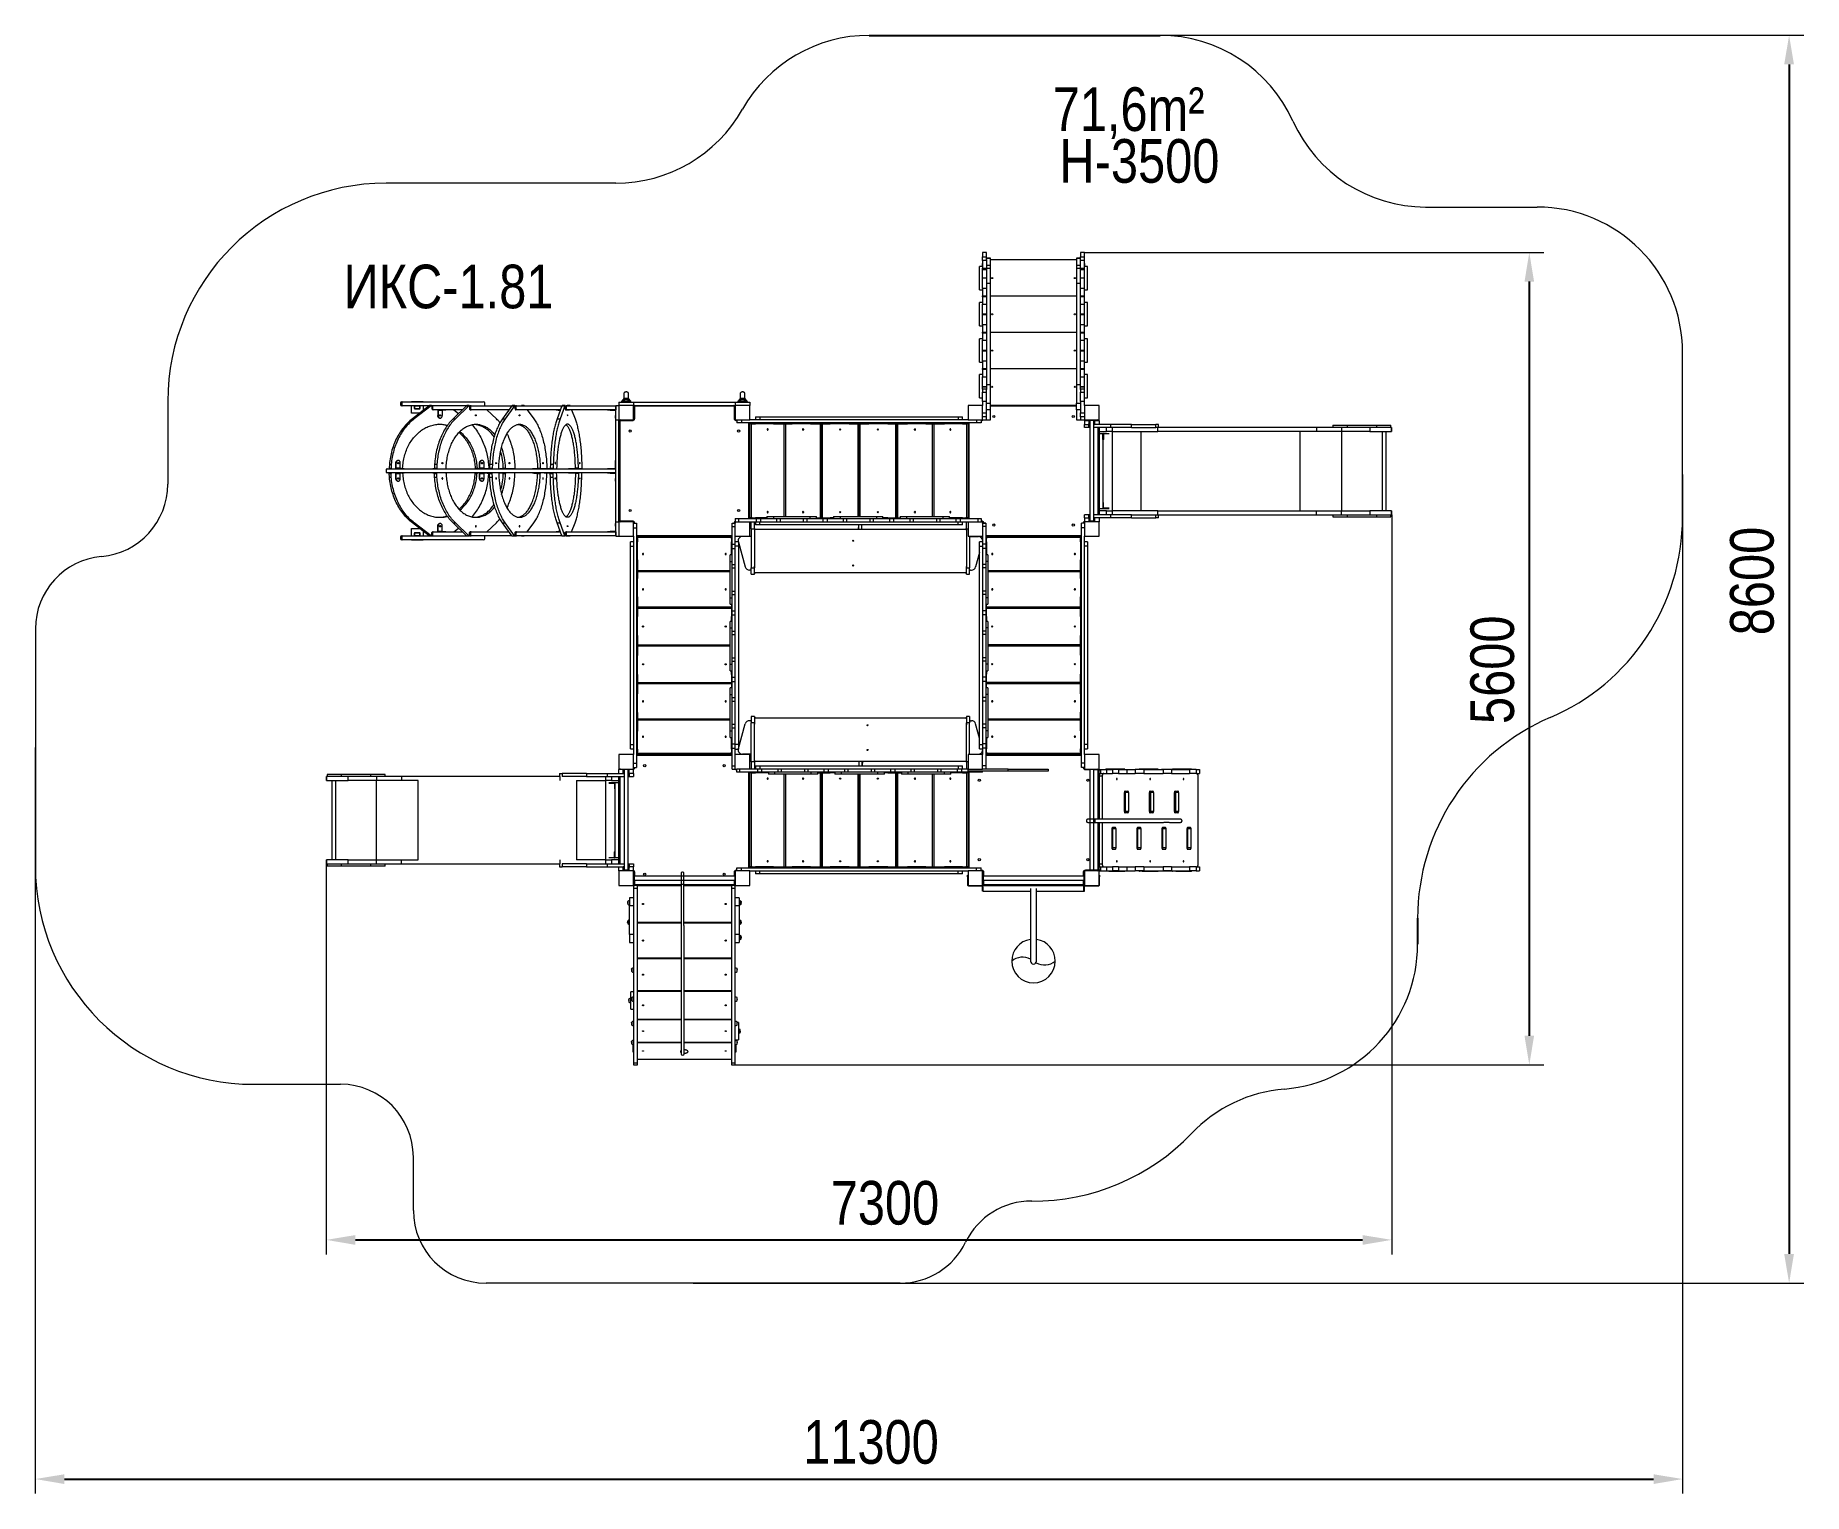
# Model space of a CAD drawing. Header units: millimetres. Extents: x -5785 to 6370, y -5702 to 4322.
import ezdxf

# ---------------------------------------------------------------- set-up
doc = ezdxf.new("R2010")
doc.units = ezdxf.units.MM
for name, color, linetype in [('DiKom', 7, 'Continuous'), ('DIKOM_АРТИКУЛ', 7, 'Continuous'), ('DIKOM_ЗОНА', 80, 'Continuous'), ('DIKOM_ОБЪЕКТ', 7, 'Continuous'), ('DIKOM_РАЗМЕР_ЗОНА', 7, 'Continuous'), ('DIKOM_РАЗМЕР_ОБЪЕКТА', 7, 'Continuous')]:
    doc.layers.add(name, color=color, linetype=linetype)
doc.styles.add('style1', font='arial.ttf', dxfattribs={"width": 0.8})
doc.dimstyles.new('1-50', dxfattribs={"dimtxt": 300, "dimasz": 200, "dimexe": 100, "dimexo": 0, "dimgap": 100, "dimtad": 1, "dimtxsty": 'style1', "dimcen": 200, "dimclrd": 7, "dimclre": 7, "dimclrt": 7, "dimadec": 1, "dimazin": 2, "dimtfac": 1, "dimtmove": 0, "dimatfit": 2, "dimfxl": 0, "dimlwd": 25, "dimlwe": 18, "dimarcsym": 0})

msp = doc.modelspace()

# ---------------------------------------------------------------- texts
at = {"layer": 'DIKOM_АРТИКУЛ', "insert": (-3665.823, 2745.532), "char_height": 300, "width": 1667.53662, "attachment_point": 1, "style": 'style1'}
msp.add_mtext('{\\fArial|b0|i0|c204|p34;ИКС}-1.{\\fArial|b0|i0|c204|p34;81}', dxfattribs=at)
at = {"layer": 'DIKOM_РАЗМЕР_ОБЪЕКТА', "char_height": 300, "width": 1252.54025, "attachment_point": 1, "style": 'style1'}
for s, insert in [('71,6m²', (1207.943, 3964.3)), ('H-3500', (1254.558, 3608.643))]:
    msp.add_mtext(s, dxfattribs=dict(at, insert=insert))

# ---------------------------------------------------------------- blocks, each defined once
blk = doc.blocks.new('A$Cd42600ab')
at = {"color": 7, "linetype": 'Continuous', "lineweight": 15}
for p, q in [((329, 521), (329, 22)), ((371, 22), (371, 521)), ((4, 41), (0, 41)), ((0, 41), (0, 1)), ((4, 1), (0, 1)), ((329, 41), (4, 41)), ((4, 41), (4, 1)), ((4, 1), (344, 1)), ((356, 1), (696, 1)), ((696, 41), (371, 41)), ((696, 41), (696, 1)), ((696, 41), (700, 41)), ((696, 1), (700, 1)), ((700, 41), (700, 1))]:
    blk.add_line(p, q, dxfattribs=at)
for centre, radius, start, end in [((350, 521), 150, 0, 180), ((275, 431), 117, 60.5374, 129.7306), ((350, 521), 150, 180, 261.9522), ((350, 521), 21, 0, 180), ((350, 521), 21, 90, 180), ((350, 521), 21, 0, 90), ((425, 611), 117, 242.5995, 309.7306), ((350, 521), 150, 278.0478, 0), ((350, 21), 21, 252.2472, 270), ((350, 21), 21, 270, 287.7528)]:
    blk.add_arc(centre, radius, start, end, dxfattribs=at)
blk = doc.blocks.new('*D10')
at = {"layer": 'Defpoints', "color": 0, "transparency": 16777216}
for p in [(3538, 1027), (-3785, -1373), (3538, -3958)]:
    blk.add_point(p, dxfattribs=at)
at = {"layer": 'DIKOM_РАЗМЕР_ОБЪЕКТА', "color": 7, "lineweight": 18, "transparency": 16777216}
for p, q in [((3538, 1027), (3538, -4058)), ((-3785, -1373), (-3785, -4058))]:
    blk.add_line(p, q, dxfattribs=at)
at = {"layer": 'DIKOM_РАЗМЕР_ОБЪЕКТА', "color": 7, "lineweight": 25, "transparency": 16777216}
blk.add_line((-3585, -3958), (3338, -3958), dxfattribs=at)
at = {"layer": 'DIKOM_РАЗМЕР_ОБЪЕКТА', "color": 7, "transparency": 16777216}
for points in [[(-3585, -3925), (-3585, -3992), (-3785, -3958)], [(3338, -3925), (3338, -3992), (3538, -3958)]]:
    blk.add_solid(points, dxfattribs=at)
at = {"layer": 'DIKOM_РАЗМЕР_ОБЪЕКТА', "color": 7, "transparency": 16777216, "insert": (55, -3705), "char_height": 300, "attachment_point": 5, "style": 'style1'}
blk.add_mtext('7300', dxfattribs=at)
blk = doc.blocks.new('*D11')
at = {"layer": 'Defpoints', "color": 0, "transparency": 16777216}
for p in [(1427, 2829), (-973, -2755), (4484, -2755)]:
    blk.add_point(p, dxfattribs=at)
at = {"layer": 'DIKOM_РАЗМЕР_ОБЪЕКТА', "color": 7, "lineweight": 18, "transparency": 16777216}
for p, q in [((1427, 2829), (4584, 2829)), ((-973, -2755), (4584, -2755))]:
    blk.add_line(p, q, dxfattribs=at)
at = {"layer": 'DIKOM_РАЗМЕР_ОБЪЕКТА', "color": 7, "lineweight": 25, "transparency": 16777216}
blk.add_line((4484, 2629), (4484, -2555), dxfattribs=at)
at = {"layer": 'DIKOM_РАЗМЕР_ОБЪЕКТА', "color": 7, "transparency": 16777216}
for points in [[(4451, 2629), (4517, 2629), (4484, 2829)], [(4451, -2555), (4517, -2555), (4484, -2755)]]:
    blk.add_solid(points, dxfattribs=at)
at = {"layer": 'DIKOM_РАЗМЕР_ОБЪЕКТА', "color": 7, "transparency": 16777216, "insert": (4231, -39), "char_height": 300, "attachment_point": 5, "rotation": 90, "style": 'style1'}
blk.add_mtext('5600', dxfattribs=at)
blk = doc.blocks.new('*D12')
at = {"layer": 'Defpoints', "color": 0, "transparency": 16777216}
for p in [(5538, 1304), (-5785, -573), (5538, -5602)]:
    blk.add_point(p, dxfattribs=at)
at = {"layer": 'DIKOM_РАЗМЕР_ЗОНА', "color": 7, "lineweight": 18, "transparency": 16777216}
for p, q in [((5538, 1304), (5538, -5702)), ((-5785, -573), (-5785, -5702))]:
    blk.add_line(p, q, dxfattribs=at)
at = {"layer": 'DIKOM_РАЗМЕР_ЗОНА', "color": 7, "lineweight": 25, "transparency": 16777216}
blk.add_line((-5585, -5602), (5338, -5602), dxfattribs=at)
at = {"layer": 'DIKOM_РАЗМЕР_ЗОНА', "color": 7, "transparency": 16777216}
for points in [[(-5585, -5569), (-5585, -5636), (-5785, -5602)], [(5338, -5569), (5338, -5636), (5538, -5602)]]:
    blk.add_solid(points, dxfattribs=at)
at = {"layer": 'DIKOM_РАЗМЕР_ЗОНА', "color": 7, "transparency": 16777216, "insert": (-41, -5349), "char_height": 300, "attachment_point": 5, "style": 'style1'}
blk.add_mtext('11300', dxfattribs=at)
blk = doc.blocks.new('*D13')
at = {"layer": 'Defpoints', "color": 0, "transparency": 16777216}
for p in [(630, 4322), (-1263, -4255), (6270, -4255)]:
    blk.add_point(p, dxfattribs=at)
at = {"layer": 'DIKOM_РАЗМЕР_ЗОНА', "color": 7, "lineweight": 18, "transparency": 16777216}
for p, q in [((630, 4322), (6370, 4322)), ((-1263, -4255), (6370, -4255))]:
    blk.add_line(p, q, dxfattribs=at)
at = {"layer": 'DIKOM_РАЗМЕР_ЗОНА', "color": 7, "lineweight": 25, "transparency": 16777216}
blk.add_line((6270, 4122), (6270, -4055), dxfattribs=at)
at = {"layer": 'DIKOM_РАЗМЕР_ЗОНА', "color": 7, "transparency": 16777216}
for points in [[(6236, 4122), (6303, 4122), (6270, 4322)], [(6236, -4055), (6303, -4055), (6270, -4255)]]:
    blk.add_solid(points, dxfattribs=at)
at = {"layer": 'DIKOM_РАЗМЕР_ЗОНА', "color": 7, "transparency": 16777216, "insert": (6016, 571), "char_height": 300, "attachment_point": 5, "rotation": 90, "style": 'style1'}
blk.add_mtext('8600', dxfattribs=at)

# ---------------------------------------------------------------- dimensions: what is measured, and where the dimension line sits
at = {"layer": 'DIKOM_РАЗМЕР_ЗОНА'}
dim = msp.add_linear_dim(base=(6269.661, -4255.296), p1=(630.306, 4321.695), p2=(-1263.431, -4255.296), angle=90, text='8600', dimstyle='1-50', dxfattribs=at)
dim.commit()
dim.dimension.update_dxf_attribs({"geometry": '*D13', "text_midpoint": (6269.661, 570.811), "dimtype": 160})
dim = msp.add_linear_dim(base=(5537.647, -5602.229), p1=(-5784.57, -573.415), p2=(5537.647, 1304.242), text='11300', dimstyle='1-50', dxfattribs=at)
dim.commit()
dim.dimension.update_dxf_attribs({"geometry": '*D12', "text_midpoint": (-41.466, -5602.229), "dimtype": 160})
at = {"layer": 'DIKOM_РАЗМЕР_ОБЪЕКТА'}
dim = msp.add_linear_dim(base=(4484.16, -2755.296), p1=(1426.538, 2828.585), p2=(-973.462, -2755.296), angle=90, text='5600', dimstyle='1-50', dxfattribs=at)
dim.commit()
dim.dimension.update_dxf_attribs({"geometry": '*D11', "text_midpoint": (4484.16, -38.908), "dimtype": 160})
dim = msp.add_linear_dim(base=(3537.647, -3958.466), p1=(-3784.57, -1373.415), p2=(3537.647, 1026.585), text='7300', dimstyle='1-50', dxfattribs=at)
dim.commit()
dim.dimension.update_dxf_attribs({"geometry": '*D10', "text_midpoint": (54.693, -3958.466), "dimtype": 160})

# ---------------------------------------------------------------- linework, layer by layer
at = {"layer": 'DiKom', "color": 3}
for p, q in [((-53.198, 4321.695), (1947.538, 4321.695)), ((3716.538, -1747.077), (3716.538, -1924.415))]:
    msp.add_line(p, q, dxfattribs=at)
at = {"layer": 'DIKOM_ЗОНА', "color": 3, "lineweight": 15}
for p, q in [((-1794.462, 3305.565), (-3374.471, 3305.565)), ((3771.655, 3141.815), (4537.647, 3141.815)), ((5537.647, 1011.585), (5537.647, 2141.815)), ((-4874.471, 1805.565), (-4874.471, 1237.536)), ((-5784.57, 241.585), (-5784.57, -1388.415)), ((-4284.57, -2888.415), (-3686.512, -2888.415)), ((-3186.512, -3755.296), (-3186.512, -3388.415)), ((159.651, -4255.296), (-2686.512, -4255.296))]:
    msp.add_line(p, q, dxfattribs=at)
for centre, radius, start, end in [((-53.198, 3321.695), 1000, 90, 150.5321525), ((1947.538, 3321.695), 1000, 24.2086228, 90), ((-1794.462, 4305.565), 1000, 270, 330.5321525), ((3771.655, 4141.815), 1000, 204.2086228, 270), ((-3374.471, 1805.565), 1500, 90, 180), ((4537.647, 2141.815), 1000, 0, 90), ((-5374.471, 1237.536), 500, 275.1579594, 0), ((4037.647, 1011.585), 1500, 293.1390452, 0), ((-5284.57, 241.585), 500, 95.1579594, 180), ((5216.538, -1747.077), 1500, 113.1390452, 180), ((-4284.57, -1388.415), 1500, 180, 270), ((2716.538, -1924.415), 1000, 274.8264553, 0), ((-3686.512, -3388.415), 500, 0, 90), ((2884.814, -3917.323), 1000, 94.8264553, 136.3433928), ((1076.089, -2191.486), 1500, 269.5258614, 316.3433928), ((-2686.512, -3755.296), 500, 180, 270), ((1059.538, -4191.418), 500, 89.5258614, 154.143324), ((159.651, -3755.296), 500, 270, 334.143324)]:
    msp.add_arc(centre, radius, start, end, dxfattribs=at)
at = {"layer": 'DIKOM_ОБЪЕКТ', "color": 7, "linetype": 'Continuous', "lineweight": 15}
for p, q in [((753.538, 2828.585), (726.538, 2828.585)), ((726.538, 2828.585), (726.538, 2799.456)), ((726.538, 2799.456), (753.538, 2799.456)), ((726.538, 2774.269), (726.538, 2799.456)), ((753.538, 2799.456), (753.538, 2828.585)), ((753.538, 2780.939), (753.538, 2799.456)), ((1426.538, 2828.585), (1399.538, 2828.585)), ((1399.538, 2828.585), (1399.538, 2799.456)), ((1399.538, 2799.456), (1426.538, 2799.456)), ((1399.538, 2780.939), (1399.538, 2799.456)), ((1426.538, 2799.456), (1426.538, 2828.585)), ((1426.538, 2774.269), (1426.538, 2799.456)), ((726.538, 2733.585), (705.538, 2733.585)), ((705.538, 2573.585), (705.538, 2733.585)), ((723.538, 2753.585), (723.538, 2733.585)), ((726.538, 2753.585), (723.538, 2753.585)), ((753.538, 2774.269), (726.538, 2774.269)), ((726.538, 2774.269), (726.538, 2721.334)), ((726.538, 2721.334), (753.538, 2721.334)), ((726.538, 2710.546), (726.538, 2721.334)), ((753.538, 2710.546), (726.538, 2710.546)), ((726.538, 2651.635), (726.538, 2710.546)), ((780.538, 2790.478), (753.538, 2790.478)), ((753.538, 2789.83), (780.538, 2789.83)), ((753.538, 2780.939), (753.538, 2741.172)), ((753.538, 2741.172), (780.538, 2741.172)), ((753.538, 2741.172), (753.538, 2721.044)), ((753.538, 2721.044), (780.538, 2721.044)), ((753.538, 2721.044), (753.538, 2619.175)), ((780.538, 2789.83), (780.538, 2790.478)), ((780.538, 2741.172), (780.538, 2789.83)), ((1372.538, 2778.585), (780.538, 2778.585)), ((780.538, 2721.044), (780.538, 2741.172)), ((780.538, 2619.175), (780.538, 2721.044)), ((1399.538, 2790.478), (1372.538, 2790.478)), ((1372.538, 2790.478), (1372.538, 2789.83)), ((1372.538, 2789.83), (1399.538, 2789.83)), ((1372.538, 2789.83), (1372.538, 2741.172)), ((1372.538, 2741.172), (1399.538, 2741.172)), ((1372.538, 2741.172), (1372.538, 2721.044)), ((1372.538, 2721.044), (1399.538, 2721.044)), ((1372.538, 2721.044), (1372.538, 2619.175)), ((1399.538, 2741.172), (1399.538, 2780.939)), ((1426.538, 2774.269), (1399.538, 2774.269)), ((1399.538, 2721.044), (1399.538, 2741.172)), ((1399.538, 2721.334), (1426.538, 2721.334)), ((1399.538, 2619.175), (1399.538, 2721.044)), ((1426.538, 2710.546), (1399.538, 2710.546)), ((1426.538, 2721.334), (1426.538, 2774.269)), ((1429.538, 2753.585), (1426.538, 2753.585)), ((1447.538, 2733.585), (1426.538, 2733.585)), ((1426.538, 2710.546), (1426.538, 2721.334)), ((1426.538, 2651.635), (1426.538, 2710.546)), ((1429.538, 2733.585), (1429.538, 2753.585)), ((1447.538, 2573.585), (1447.538, 2733.585)), ((705.538, 2573.585), (726.538, 2573.585)), ((753.538, 2651.635), (726.538, 2651.635)), ((726.538, 2580.585), (726.538, 2651.635)), ((753.538, 2580.585), (726.538, 2580.585)), ((726.538, 2580.585), (726.538, 2530.585)), ((753.538, 2619.175), (780.538, 2619.175)), ((753.538, 2619.175), (753.538, 1921.13)), ((780.538, 1921.13), (780.538, 2619.175)), ((1372.538, 2619.175), (1399.538, 2619.175)), ((1372.538, 2619.175), (1372.538, 1921.13)), ((1426.538, 2651.635), (1399.538, 2651.635)), ((1399.538, 1921.13), (1399.538, 2619.175)), ((1426.538, 2580.585), (1399.538, 2580.585)), ((1426.538, 2580.585), (1426.538, 2651.635)), ((1426.538, 2530.585), (1426.538, 2580.585)), ((1426.538, 2573.585), (1447.538, 2573.585)), ((726.538, 2484.585), (705.538, 2484.585)), ((705.538, 2324.585), (705.538, 2484.585)), ((726.538, 2530.585), (753.538, 2530.585)), ((726.538, 2524.585), (726.538, 2530.585)), ((753.538, 2524.585), (726.538, 2524.585)), ((726.538, 2524.585), (726.538, 2474.585)), ((726.538, 2474.585), (753.538, 2474.585)), ((726.538, 2404.585), (726.538, 2474.585)), ((1372.538, 2529.585), (780.538, 2529.585)), ((1399.538, 2530.585), (1426.538, 2530.585)), ((1426.538, 2524.585), (1399.538, 2524.585)), ((1399.538, 2474.585), (1426.538, 2474.585)), ((1426.538, 2524.585), (1426.538, 2530.585)), ((1426.538, 2474.585), (1426.538, 2524.585)), ((1447.538, 2484.585), (1426.538, 2484.585)), ((1426.538, 2404.585), (1426.538, 2474.585)), ((1447.538, 2324.585), (1447.538, 2484.585)), ((705.538, 2324.585), (726.538, 2324.585)), ((753.538, 2404.585), (726.538, 2404.585)), ((726.538, 2401.585), (726.538, 2404.585)), ((753.538, 2401.585), (726.538, 2401.585)), ((726.538, 2331.585), (726.538, 2401.585)), ((753.538, 2331.585), (726.538, 2331.585)), ((726.538, 2331.585), (726.538, 2281.585)), ((1426.538, 2404.585), (1399.538, 2404.585)), ((1426.538, 2401.585), (1399.538, 2401.585)), ((1426.538, 2331.585), (1399.538, 2331.585)), ((1426.538, 2401.585), (1426.538, 2404.585)), ((1426.538, 2331.585), (1426.538, 2401.585)), ((1426.538, 2281.585), (1426.538, 2331.585)), ((1426.538, 2324.585), (1447.538, 2324.585)), ((726.538, 2234.585), (705.538, 2234.585)), ((705.538, 2074.585), (705.538, 2234.585)), ((726.538, 2281.585), (753.538, 2281.585)), ((726.538, 2275.585), (726.538, 2281.585)), ((753.538, 2275.585), (726.538, 2275.585)), ((726.538, 2275.585), (726.538, 2225.585)), ((726.538, 2225.585), (753.538, 2225.585)), ((726.538, 2155.585), (726.538, 2225.585)), ((1372.538, 2279.585), (780.538, 2279.585)), ((1399.538, 2281.585), (1426.538, 2281.585)), ((1426.538, 2275.585), (1399.538, 2275.585)), ((1399.538, 2225.585), (1426.538, 2225.585)), ((1426.538, 2275.585), (1426.538, 2281.585)), ((1426.538, 2225.585), (1426.538, 2275.585)), ((1447.538, 2234.585), (1426.538, 2234.585)), ((1426.538, 2155.585), (1426.538, 2225.585)), ((1447.538, 2074.585), (1447.538, 2234.585)), ((705.538, 2074.585), (726.538, 2074.585)), ((753.538, 2155.585), (726.538, 2155.585)), ((726.538, 2151.585), (726.538, 2155.585)), ((753.538, 2151.585), (726.538, 2151.585)), ((726.538, 2081.585), (726.538, 2151.585)), ((753.538, 2081.585), (726.538, 2081.585)), ((726.538, 2081.585), (726.538, 2031.585)), ((1426.538, 2155.585), (1399.538, 2155.585)), ((1426.538, 2151.585), (1399.538, 2151.585)), ((1426.538, 2081.585), (1399.538, 2081.585)), ((1426.538, 2151.585), (1426.538, 2155.585)), ((1426.538, 2081.585), (1426.538, 2151.585)), ((1426.538, 2031.585), (1426.538, 2081.585)), ((1426.538, 2074.585), (1447.538, 2074.585)), ((726.538, 1990.364), (705.538, 1990.364)), ((705.538, 1830.364), (705.538, 1990.364)), ((726.538, 2031.585), (753.538, 2031.585)), ((726.538, 2025.585), (726.538, 2031.585)), ((753.538, 2025.585), (726.538, 2025.585)), ((726.538, 2025.585), (726.538, 1975.585)), ((726.538, 1975.585), (753.538, 1975.585)), ((726.538, 1905.585), (726.538, 1975.585)), ((1372.538, 2030.585), (780.538, 2030.585)), ((1399.538, 2031.585), (1426.538, 2031.585)), ((1426.538, 2025.585), (1399.538, 2025.585)), ((1399.538, 1975.585), (1426.538, 1975.585)), ((1426.538, 2025.585), (1426.538, 2031.585)), ((1426.538, 1975.585), (1426.538, 2025.585)), ((1447.538, 1990.364), (1426.538, 1990.364)), ((1426.538, 1905.585), (1426.538, 1975.585)), ((1447.538, 1830.364), (1447.538, 1990.364)), ((705.538, 1830.364), (726.538, 1830.364)), ((753.538, 1905.585), (726.538, 1905.585)), ((726.538, 1902.585), (726.538, 1905.585)), ((753.538, 1902.585), (726.538, 1902.585)), ((726.538, 1889.043), (726.538, 1902.585)), ((753.538, 1889.043), (726.538, 1889.043)), ((726.538, 1889.043), (726.538, 1868.867)), ((726.538, 1868.867), (753.538, 1868.867)), ((726.538, 1805.764), (726.538, 1868.867)), ((753.538, 1921.13), (780.538, 1921.13)), ((753.538, 1921.13), (753.538, 1888.249)), ((753.538, 1868.867), (753.538, 1888.249)), ((753.538, 1805.764), (753.538, 1868.867)), ((780.538, 1794.606), (780.538, 1921.13)), ((1372.538, 1921.13), (1399.538, 1921.13)), ((1372.538, 1921.13), (1372.538, 1794.606)), ((1399.538, 1888.249), (1399.538, 1921.13)), ((1426.538, 1905.585), (1399.538, 1905.585)), ((1426.538, 1902.585), (1399.538, 1902.585)), ((1426.538, 1889.043), (1399.538, 1889.043)), ((1399.538, 1888.249), (1399.538, 1868.867)), ((1399.538, 1868.867), (1426.538, 1868.867)), ((1399.538, 1805.764), (1399.538, 1868.867)), ((1426.538, 1902.585), (1426.538, 1905.585)), ((1426.538, 1889.043), (1426.538, 1902.585)), ((1426.538, 1868.867), (1426.538, 1889.043)), ((1426.538, 1805.764), (1426.538, 1868.867)), ((1426.538, 1830.364), (1447.538, 1830.364)), ((-3274.852, 1795.565), (-3274.852, 1782.565)), ((-3265.467, 1795.565), (-3274.852, 1795.565)), ((-3274.852, 1782.565), (-3265.467, 1782.565)), ((-3267.852, 1802.565), (-3258.585, 1802.565)), ((-3258.585, 1775.565), (-3267.852, 1775.565)), ((-3265.467, 1795.565), (-3265.467, 1782.565)), ((-3258.585, 1802.565), (-3066.008, 1802.565)), ((-3077.563, 1775.565), (-3258.585, 1775.565)), ((-3199.958, 1802.565), (-3199.958, 1805.565)), ((-3199.958, 1805.565), (-3199.956, 1805.565)), ((-3199.958, 1725.565), (-3199.958, 1775.565)), ((-3199.958, 1725.565), (-3199.956, 1725.565)), ((-3199.956, 1802.565), (-3199.956, 1805.565)), ((-3199.956, 1805.565), (-3119.956, 1805.565)), ((-3199.956, 1725.565), (-3199.956, 1775.565)), ((-3142.264, 1725.565), (-3199.956, 1725.565)), ((-3077.586, 1775.546), (-3193.065, 1686.307)), ((-3064.985, 1775.546), (-3180.464, 1686.307)), ((-3179.627, 1773.065), (-3179.956, 1773.065)), ((-3179.956, 1773.065), (-3179.956, 1758.065)), ((-3179.627, 1758.065), (-3179.956, 1758.065)), ((-3179.627, 1773.065), (-3179.627, 1758.065)), ((-3177.627, 1773.065), (-3177.627, 1758.065)), ((-3177.127, 1755.565), (-3177.456, 1755.565)), ((-3142.127, 1773.565), (-3177.127, 1773.565)), ((-3177.127, 1757.565), (-3142.127, 1757.565)), ((-3177.127, 1755.565), (-3142.127, 1755.565)), ((-3141.627, 1773.065), (-3141.956, 1773.065)), ((-3141.956, 1758.065), (-3141.956, 1773.065)), ((-3141.627, 1758.065), (-3141.956, 1758.065)), ((-3141.627, 1758.065), (-3141.627, 1773.065)), ((-3139.627, 1758.065), (-3139.627, 1773.065)), ((-3119.956, 1805.565), (-3119.956, 1802.565)), ((-3119.956, 1775.565), (-3119.956, 1742.804)), ((-3077.586, 1775.546), (-3064.985, 1775.546)), ((-3062.806, 1776.354), (-3075.407, 1776.354)), ((-3066.008, 1802.565), (-3051.623, 1802.565)), ((-3051.623, 1775.565), (-3060.65, 1775.565)), ((-3058.806, 1771.353), (-3058.806, 1756.564)), ((-3057.222, 1768.565), (-3058.806, 1768.565)), ((-3058.756, 1755.565), (-3057.222, 1755.565)), ((-3053.846, 1768.565), (-3057.222, 1768.565)), ((-3057.222, 1755.565), (-3057.222, 1768.565)), ((-3057.222, 1755.565), (-3053.846, 1755.565)), ((-3053.846, 1768.565), (-3053.846, 1755.565)), ((-3051.623, 1748.565), (-3052.478, 1748.565)), ((-3015.208, 1748.565), (-3052.408, 1748.565)), ((-3051.623, 1802.565), (-3047.95, 1802.565)), ((-3047.95, 1775.565), (-3051.623, 1775.565)), ((-3047.95, 1748.565), (-3051.623, 1748.565)), ((-3047.95, 1802.565), (-2815.742, 1802.565)), ((-2821.364, 1775.565), (-3047.95, 1775.565)), ((-2849.347, 1748.565), (-3047.95, 1748.565)), ((-3017.008, 1742.564), (-3018.809, 1742.564)), ((-3018.809, 1742.564), (-3018.809, 1708.565)), ((-3018.809, 1708.565), (-3017.008, 1708.565)), ((-2988.21, 1742.564), (-3017.008, 1742.564)), ((-3017.008, 1742.564), (-3017.008, 1708.565)), ((-3015.208, 1748.565), (-3015.208, 1745.565)), ((-2994.806, 1748.565), (-3015.208, 1748.565)), ((-2994.806, 1745.565), (-3015.208, 1745.565)), ((-2994.806, 1748.565), (-2969.606, 1748.565)), ((-2994.806, 1745.565), (-2994.806, 1748.565)), ((-2969.606, 1745.565), (-2994.806, 1745.565)), ((-2988.21, 1742.564), (-2988.21, 1708.565)), ((-2969.606, 1748.565), (-2969.606, 1745.565)), ((-2969.606, 1748.565), (-2962.407, 1748.565)), ((-2962.407, 1745.565), (-2969.606, 1745.565)), ((-2962.407, 1745.565), (-2962.407, 1748.565)), ((-2956.411, 1748.565), (-2962.407, 1748.565)), ((-2821.383, 1775.546), (-2913.873, 1686.307)), ((-2908.919, 1748.565), (-2875.84, 1723.003)), ((-2805.259, 1775.546), (-2897.749, 1686.307)), ((-2821.383, 1775.546), (-2805.259, 1775.546)), ((-2803.514, 1776.354), (-2819.637, 1776.354)), ((-2815.742, 1802.565), (-2810.646, 1802.565)), ((-2810.646, 1802.565), (-2799.991, 1802.565)), ((-2799.991, 1775.565), (-2801.787, 1775.565)), ((-2801.787, 1775.565), (-2794.564, 1775.565)), ((-2800.31, 1771.353), (-2800.31, 1756.564)), ((-2799.05, 1768.565), (-2800.31, 1768.565)), ((-2800.27, 1755.565), (-2799.05, 1755.565)), ((-2799.991, 1802.565), (-2703.19, 1802.565)), ((-2794.645, 1768.565), (-2799.05, 1768.565)), ((-2799.05, 1755.565), (-2799.05, 1768.565)), ((-2799.05, 1755.565), (-2794.645, 1755.565)), ((-2794.564, 1748.565), (-2795.242, 1748.565)), ((-2718.299, 1748.565), (-2795.185, 1748.565)), ((-2794.645, 1768.565), (-2794.645, 1755.565)), ((-2794.564, 1775.565), (-2789.774, 1775.565)), ((-2789.774, 1748.565), (-2794.564, 1748.565)), ((-2789.774, 1775.565), (-2509.216, 1775.565)), ((-2528.746, 1748.565), (-2789.774, 1748.565)), ((-2696.191, 1782.565), (-2696.191, 1795.565)), ((-2680.261, 1748.565), (-2615.735, 1686.307)), ((-2509.228, 1775.546), (-2573.782, 1686.307)), ((-2490.445, 1775.546), (-2554.999, 1686.307)), ((-2529.144, 1748.565), (-2529.144, 1748.015)), ((-2529.144, 1748.565), (-2528.746, 1748.565)), ((-2509.228, 1775.546), (-2490.445, 1775.546)), ((-2489.227, 1776.354), (-2508.01, 1776.354)), ((-2488.022, 1775.565), (-2482.925, 1775.565)), ((-2486.991, 1771.353), (-2486.991, 1756.564)), ((-2486.056, 1768.565), (-2486.991, 1768.565)), ((-2486.963, 1755.565), (-2486.056, 1755.565)), ((-2480.981, 1768.565), (-2486.056, 1768.565)), ((-2486.056, 1755.565), (-2486.056, 1768.565)), ((-2486.056, 1755.565), (-2480.981, 1755.565)), ((-2482.925, 1748.565), (-2483.453, 1748.565)), ((-2429.751, 1748.565), (-2483.414, 1748.565)), ((-2482.925, 1775.565), (-2477.407, 1775.565)), ((-2477.407, 1748.565), (-2482.925, 1748.565)), ((-2480.981, 1768.565), (-2480.981, 1755.565)), ((-2477.407, 1775.565), (-2167.101, 1775.565)), ((-2175.02, 1748.565), (-2477.407, 1748.565)), ((-2423.939, 1776.354), (-2442.722, 1776.354)), ((-2403.203, 1748.565), (-2358.167, 1686.307)), ((-2203.97, 1748.565), (-2203.97, 1745.565)), ((-2203.97, 1748.565), (-2190.183, 1748.565)), ((-2190.183, 1745.565), (-2203.97, 1745.565)), ((-2164.804, 1775.546), (-2198.592, 1686.307)), ((-2190.183, 1748.565), (-2190.183, 1745.565)), ((-2190.183, 1748.565), (-2175.02, 1748.565)), ((-2190.183, 1745.565), (-2176.156, 1745.565)), ((-2144.388, 1775.546), (-2178.175, 1686.307)), ((-2167.448, 1768.565), (-2168.243, 1768.565)), ((-2168.243, 1766.464), (-2168.243, 1768.565)), ((-2167.101, 1775.565), (-2164.798, 1775.565)), ((-2164.804, 1775.546), (-2144.388, 1775.546)), ((-2143.75, 1776.354), (-2164.167, 1776.354)), ((-2143.119, 1775.565), (-2140.433, 1775.565)), ((-2142.58, 1771.353), (-2142.58, 1756.564)), ((-2142.071, 1768.565), (-2142.58, 1768.565)), ((-2142.565, 1755.565), (-2142.071, 1755.565)), ((-2136.495, 1768.565), (-2142.071, 1768.565)), ((-2142.071, 1755.565), (-2142.071, 1768.565)), ((-2142.071, 1755.565), (-2136.495, 1755.565)), ((-2140.433, 1748.565), (-2140.728, 1748.565)), ((-2140.708, 1748.565), (-2112.62, 1748.565)), ((-2140.433, 1775.565), (-2134.369, 1775.565)), ((-2134.369, 1748.565), (-2140.433, 1748.565)), ((-2136.495, 1768.565), (-2136.495, 1755.565)), ((-2134.369, 1775.565), (-2001.022, 1775.565)), ((-2001.022, 1748.565), (-2134.369, 1748.565)), ((-2109.578, 1776.354), (-2129.995, 1776.354)), ((-2098.725, 1748.565), (-2075.153, 1686.307)), ((-2001.022, 1775.565), (-1895.496, 1775.565)), ((-1895.496, 1748.565), (-2001.022, 1748.565)), ((-1895.496, 1775.565), (-1794.462, 1775.565)), ((-1794.462, 1748.565), (-1895.496, 1748.565)), ((-1852.462, 1748.565), (-1852.462, 1745.565)), ((-1834.462, 1745.565), (-1852.462, 1745.565)), ((-1834.462, 1748.565), (-1834.462, 1745.565)), ((-1834.462, 1745.565), (-1800.462, 1745.565)), ((-1800.462, 1745.565), (-1800.462, 1748.565)), ((-1794.462, 1742.565), (-1797.462, 1742.565)), ((-1797.462, 1742.565), (-1797.462, 1708.565)), ((-1797.462, 1708.565), (-1794.462, 1708.565)), ((-1797.462, 1690.565), (-1797.462, 1708.565)), ((-1794.462, 1678.585), (-1794.462, 1778.585)), ((-1794.462, 1778.585), (-1773.462, 1778.585)), ((-1794.462, 1775.565), (-1794.462, 1768.565)), ((-1794.462, 1768.565), (-1794.462, 1755.565)), ((-1794.462, 1755.565), (-1794.462, 1748.565)), ((-1773.462, 1799.585), (-1773.462, 1778.585)), ((-1773.462, 1799.585), (-1673.462, 1799.585)), ((-1673.462, 1778.585), (-1773.462, 1778.585)), ((-1773.462, 1778.585), (-1773.462, 1678.585)), ((-1756.462, 1802.71), (-1756.462, 1800.085)), ((-1756.462, 1800.085), (-1723.462, 1800.085)), ((-1755.232, 1806.066), (-1755.244, 1806.056)), ((-1740.462, 1810.457), (-1740.446, 1810.771)), ((-1740.192, 1809.354), (-1740.462, 1810.457)), ((-1723.462, 1800.085), (-1690.462, 1800.085)), ((-1706.462, 1810.454), (-1706.73, 1809.352)), ((-1706.476, 1810.75), (-1706.462, 1810.454)), ((-1690.462, 1802.706), (-1690.462, 1802.707)), ((-1690.462, 1800.085), (-1690.462, 1802.706)), ((-1673.462, 1799.585), (-1673.462, 1778.585)), ((-1673.462, 1799.585), (-973.462, 1799.585)), ((-1673.462, 1778.585), (-973.462, 1778.585)), ((-1673.462, 1678.585), (-1673.462, 1778.585)), ((-1667.462, 1768.585), (-1673.462, 1768.585)), ((-1667.462, 1768.585), (-1667.462, 1686.585)), ((-1663.462, 1778.585), (-1663.462, 1772.585)), ((-983.462, 1772.585), (-1663.462, 1772.585)), ((-983.462, 1772.585), (-983.462, 1778.585)), ((-979.462, 1686.585), (-979.462, 1768.585)), ((-979.462, 1768.585), (-973.462, 1768.585)), ((-973.462, 1799.585), (-973.462, 1778.585)), ((-973.462, 1799.585), (-873.462, 1799.585)), ((-873.462, 1778.585), (-973.462, 1778.585)), ((-973.462, 1778.585), (-973.462, 1678.585)), ((-956.462, 1802.71), (-956.462, 1800.085)), ((-956.462, 1800.085), (-923.462, 1800.085)), ((-955.232, 1806.066), (-955.244, 1806.056)), ((-940.462, 1810.457), (-940.446, 1810.771)), ((-940.192, 1809.354), (-940.462, 1810.457)), ((-923.462, 1800.085), (-890.462, 1800.085)), ((-906.462, 1810.454), (-906.73, 1809.352)), ((-906.476, 1810.75), (-906.462, 1810.454)), ((-890.462, 1802.706), (-890.462, 1802.707)), ((-890.462, 1800.085), (-890.462, 1802.706)), ((-873.462, 1799.585), (-873.462, 1778.585)), ((-873.462, 1678.585), (-873.462, 1778.585)), ((626.538, 1778.585), (626.538, 1678.585)), ((726.538, 1778.585), (626.538, 1778.585)), ((753.538, 1805.764), (726.538, 1805.764)), ((726.538, 1805.764), (726.538, 1778.585)), ((726.538, 1678.585), (726.538, 1778.585)), ((726.538, 1725.94), (753.538, 1725.94)), ((753.538, 1725.94), (753.538, 1805.764)), ((753.538, 1794.606), (780.538, 1794.606)), ((780.538, 1748.585), (753.538, 1748.585)), ((753.538, 1698.757), (753.538, 1725.94)), ((780.538, 1748.585), (780.538, 1794.606)), ((780.538, 1780.585), (1372.538, 1780.585)), ((1372.538, 1778.585), (780.538, 1778.585)), ((1372.538, 1772.585), (780.538, 1772.585)), ((780.538, 1678.585), (780.538, 1748.585)), ((1372.538, 1794.606), (1399.538, 1794.606)), ((1372.538, 1748.585), (1372.538, 1794.606)), ((1399.538, 1748.585), (1372.538, 1748.585)), ((1372.538, 1748.585), (1372.538, 1678.585)), ((1426.538, 1805.764), (1399.538, 1805.764)), ((1399.538, 1805.764), (1399.538, 1725.94)), ((1399.538, 1725.94), (1426.538, 1725.94)), ((1399.538, 1698.757), (1399.538, 1725.94)), ((1426.538, 1778.585), (1426.538, 1805.764)), ((1426.538, 1778.585), (1426.538, 1678.585)), ((1526.538, 1778.585), (1426.538, 1778.585)), ((1526.538, 1678.585), (1526.538, 1778.585)), ((-3193.065, 1686.307), (-3180.464, 1686.307)), ((-3002.609, 1690.564), (-3004.409, 1690.564)), ((-2913.873, 1686.307), (-2897.749, 1686.307)), ((-2573.782, 1686.307), (-2554.999, 1686.307)), ((-2198.592, 1686.307), (-2178.175, 1686.307)), ((-1797.462, 1690.565), (-1794.462, 1690.565)), ((-1794.462, 1678.585), (-1773.462, 1678.585)), ((-1794.462, 978.585), (-1794.462, 1678.585)), ((-1773.462, 978.585), (-1773.462, 1678.585)), ((-1773.462, 1678.585), (-1673.462, 1678.585)), ((-1767.462, 1668.585), (-1773.462, 1668.585)), ((-1767.462, 1668.585), (-1767.462, 988.585)), ((-1763.462, 1672.585), (-1763.462, 1678.585)), ((-1681.462, 1672.585), (-1763.462, 1672.585)), ((-1681.462, 1672.585), (-1681.462, 1678.585)), ((-1667.462, 1686.585), (-1673.462, 1686.585)), ((-979.462, 1686.585), (-973.462, 1686.585)), ((-973.462, 1678.585), (-873.462, 1678.585)), ((-965.462, 1672.585), (-965.462, 1678.585)), ((-963.462, 1672.585), (-965.462, 1672.585)), ((-963.462, 1678.585), (-963.462, 1657.585)), ((-932.01, 1657.585), (-963.462, 1657.585)), ((-932.01, 1678.585), (-932.01, 1657.585)), ((685.087, 1657.585), (-932.01, 1657.585)), ((-879.462, 999.685), (-879.462, 1657.585)), ((626.538, 1678.585), (-873.462, 1678.585)), ((-873.462, 1651.585), (-873.462, 1657.585)), ((-858.145, 1651.585), (-873.462, 1651.585)), ((-873.462, 1005.585), (-873.462, 1651.585)), ((-864.105, 1651.585), (-864.105, 1005.585)), ((-858.145, 1651.585), (-858.145, 1657.585)), ((-858.145, 1651.585), (-835.523, 1651.585)), ((-835.617, 1699.585), (-835.617, 1678.585)), ((-835.617, 1699.585), (-805.448, 1699.585)), ((-835.523, 1651.585), (-835.523, 1657.585)), ((-711.599, 1651.585), (-835.523, 1651.585)), ((-805.448, 1699.585), (-805.448, 1678.585)), ((-805.448, 1699.585), (558.525, 1699.585)), ((-711.599, 1651.585), (-711.599, 1657.585)), ((-711.599, 1651.585), (-583.492, 1651.585)), ((-638.151, 1014.585), (-638.151, 1651.585)), ((-628.617, 1651.585), (-628.617, 1014.585)), ((-583.492, 1651.585), (-583.492, 1657.585)), ((-456.764, 1651.585), (-583.492, 1651.585)), ((-456.764, 1651.585), (-456.764, 1657.585)), ((-456.764, 1651.585), (-322.319, 1651.585)), ((-387.349, 1005.585), (-387.349, 1651.585)), ((-380.275, 1005.585), (-380.275, 1651.585)), ((-377.324, 1651.585), (-377.324, 1005.585)), ((-322.319, 1651.585), (-322.319, 1657.585)), ((-191.502, 1651.585), (-322.319, 1651.585)), ((-191.502, 1651.585), (-191.502, 1657.585)), ((-191.502, 1651.585), (-54.924, 1651.585)), ((-128.291, 1014.585), (-128.291, 1651.585)), ((-125.919, 1014.585), (-125.919, 1651.585)), ((-120.493, 1651.585), (-120.493, 1014.585)), ((-118.089, 1651.585), (-118.089, 1014.585)), ((-54.924, 1651.585), (-54.924, 1657.585)), ((75.889, 1651.585), (-54.924, 1651.585)), ((75.889, 1651.585), (75.889, 1657.585)), ((75.889, 1651.585), (210.327, 1651.585)), ((130.918, 1005.585), (130.918, 1651.585)), ((133.873, 1651.585), (133.873, 1005.585)), ((140.977, 1651.585), (140.977, 1005.585)), ((210.327, 1651.585), (210.327, 1657.585)), ((337.043, 1651.585), (210.327, 1651.585)), ((337.043, 1651.585), (337.043, 1657.585)), ((337.043, 1651.585), (465.135, 1651.585)), ((382.169, 1014.585), (382.169, 1651.585)), ((391.771, 1651.585), (391.771, 1014.585)), ((465.135, 1651.585), (465.135, 1657.585)), ((589.037, 1651.585), (465.135, 1651.585)), ((558.525, 1699.585), (558.525, 1678.585)), ((558.525, 1699.585), (588.693, 1699.585)), ((588.693, 1678.585), (588.693, 1699.585)), ((589.037, 1651.585), (589.037, 1657.585)), ((589.037, 1651.585), (611.371, 1651.585)), ((611.371, 1651.585), (611.371, 1657.585)), ((626.538, 1651.585), (611.371, 1651.585)), ((617.6, 1005.585), (617.6, 1651.585)), ((626.538, 1678.585), (726.538, 1678.585)), ((626.538, 1651.585), (626.538, 1657.585)), ((626.538, 1651.585), (626.538, 1005.585)), ((632.538, 1657.585), (632.538, 999.685)), ((685.087, 1678.585), (685.087, 1657.585)), ((716.538, 1657.585), (685.087, 1657.585)), ((716.538, 1678.585), (716.538, 1657.585)), ((718.538, 1672.585), (716.538, 1672.585)), ((718.538, 1672.585), (718.538, 1678.585)), ((753.538, 1698.757), (726.538, 1698.757)), ((726.538, 1678.757), (753.538, 1678.757)), ((726.538, 1678.585), (753.538, 1678.585)), ((753.538, 1678.757), (753.538, 1698.757)), ((753.538, 1678.757), (753.538, 1678.585)), ((753.538, 1678.585), (780.538, 1678.585)), ((1372.538, 1678.585), (1399.538, 1678.585)), ((1426.538, 1698.757), (1399.538, 1698.757)), ((1399.538, 1698.757), (1399.538, 1678.757)), ((1399.538, 1678.585), (1399.538, 1678.757)), ((1399.538, 1678.757), (1426.538, 1678.757)), ((1399.538, 1678.585), (1426.538, 1678.585)), ((1426.538, 1678.585), (1526.538, 1678.585)), ((1426.538, 1674.585), (1426.538, 1647.585)), ((1426.538, 1674.585), (1456.538, 1674.585)), ((1426.538, 1647.585), (1456.538, 1647.585)), ((1426.539, 1626.585), (1426.539, 1647.585)), ((1456.538, 1626.585), (1426.539, 1626.585)), ((1434.538, 1674.585), (1434.538, 1678.585)), ((1456.538, 1647.585), (1452.318, 1647.585)), ((1456.538, 1674.585), (1456.538, 1678.585)), ((1496.538, 1674.585), (1456.538, 1674.585)), ((1456.538, 1674.585), (1456.538, 1647.585)), ((1456.538, 1674.585), (1456.538, 1674.585)), ((1456.538, 1647.585), (1463.038, 1647.585)), ((1456.538, 1626.585), (1456.538, 1647.585)), ((1463.038, 1647.585), (1456.538, 1647.585)), ((1463.038, 1626.585), (1456.538, 1626.585)), ((1463.038, 1674.585), (1463.038, 982.585)), ((1490.038, 982.585), (1490.038, 1674.585)), ((1490.038, 1647.585), (1496.535, 1647.585)), ((1607.689, 1647.585), (1490.038, 1647.585)), ((1607.689, 1626.585), (1490.038, 1626.585)), ((1496.535, 1674.585), (1496.535, 1647.585)), ((1496.535, 1674.585), (1526.535, 1674.585)), ((1496.538, 1674.585), (1496.538, 1678.585)), ((1516.538, 1674.585), (1516.538, 1678.585)), ((1520.538, 1026.585), (1520.538, 1626.585)), ((1526.535, 1674.585), (1526.535, 1647.585)), ((1526.545, 1674.585), (1526.535, 1674.585)), ((1526.538, 1026.585), (1526.538, 1626.585)), ((1526.545, 1674.585), (1526.545, 1647.585)), ((1526.857, 1626.585), (1526.857, 1599.585)), ((1526.857, 1599.585), (1576.892, 1599.585)), ((1526.86, 1599.585), (1526.86, 1053.585)), ((1529.86, 1053.585), (1529.86, 1599.585)), ((1529.979, 1584.585), (1530.573, 1584.585)), ((1530.573, 1068.585), (1530.573, 1584.585)), ((1530.573, 1584.585), (1551.573, 1584.585)), ((1551.573, 1584.585), (1551.573, 1068.585)), ((1551.573, 1584.585), (1552.168, 1584.585)), ((1558.573, 1584.585), (1594.573, 1584.585)), ((1594.573, 1581.585), (1558.573, 1581.585)), ((1576.892, 1599.585), (1576.892, 1626.585)), ((1616.712, 1599.585), (1576.892, 1599.585)), ((1594.573, 1581.585), (1594.573, 1584.585)), ((1594.573, 1584.585), (1596.425, 1584.585)), ((1596.425, 1581.585), (1594.573, 1581.585)), ((1607.689, 1626.585), (1607.689, 1647.585)), ((1750.44, 1647.585), (1607.689, 1647.585)), ((1750.44, 1626.585), (1607.689, 1626.585)), ((1616.571, 1599.585), (1616.571, 1053.585)), ((1616.573, 1599.585), (1616.573, 1053.585)), ((1616.712, 1626.585), (1616.712, 1599.585)), ((1616.712, 1599.585), (1931.785, 1599.585)), ((1750.44, 1626.585), (1750.44, 1647.585)), ((1750.44, 1647.585), (1916.583, 1647.585)), ((1750.44, 1626.585), (1916.088, 1626.585)), ((1817.073, 1053.585), (1817.073, 1599.585)), ((1931.785, 1626.585), (1916.088, 1626.585)), ((1916.583, 1626.585), (1916.583, 1647.585)), ((1935.445, 1647.585), (1916.583, 1647.585)), ((1931.785, 1599.585), (1931.785, 1626.585)), ((3020.568, 1599.585), (1931.785, 1599.585)), ((1935.445, 1626.585), (1935.445, 1647.585)), ((3020.568, 1626.585), (1935.445, 1626.585)), ((2905.856, 1599.585), (2905.856, 1053.585)), ((3020.568, 1626.585), (3020.568, 1599.585)), ((3192.642, 1626.585), (3020.568, 1626.585)), ((3192.642, 1599.585), (3020.568, 1599.585)), ((3132.647, 1641.585), (3132.647, 1626.585)), ((3132.647, 1641.585), (3232.645, 1641.585)), ((3192.642, 1626.585), (3192.642, 1599.585)), ((3387.642, 1626.585), (3192.642, 1626.585)), ((3387.642, 1599.585), (3192.642, 1599.585)), ((3192.646, 1599.585), (3192.646, 1053.585)), ((3232.645, 1641.585), (3232.645, 1626.585)), ((3232.645, 1641.585), (3432.645, 1641.585)), ((3387.642, 1626.585), (3387.642, 1599.585)), ((3537.645, 1626.585), (3387.642, 1626.585)), ((3387.642, 1599.585), (3537.645, 1599.585)), ((3432.645, 1641.585), (3432.645, 1626.585)), ((3432.645, 1641.585), (3532.647, 1641.585)), ((3472.646, 1599.585), (3472.646, 1053.585)), ((3499.647, 1053.585), (3499.647, 1599.585)), ((3532.647, 1626.585), (3532.647, 1641.585)), ((3537.645, 1599.585), (3537.645, 1626.585)), ((3537.647, 1626.585), (3537.645, 1626.585)), ((3537.647, 1599.585), (3537.645, 1599.585)), ((3537.647, 1626.585), (3537.647, 1599.585)), ((1553.573, 1543.585), (1553.573, 1579.585)), ((1556.573, 1543.585), (1553.573, 1543.585)), ((1553.573, 1543.585), (1553.573, 1541.734)), ((1556.573, 1579.585), (1556.573, 1543.585)), ((1556.573, 1541.734), (1556.573, 1543.585)), ((-3367.471, 1342.085), (-3356.858, 1342.085)), ((-3356.858, 1342.085), (-3342.443, 1342.085)), ((-3351.09, 1373.231), (-3352.658, 1347.308)), ((-3352.658, 1347.308), (-3340.057, 1347.308)), ((-3351.09, 1373.231), (-3338.489, 1373.231)), ((-3348.663, 1342.085), (-3336.061, 1342.085)), ((-3342.443, 1342.085), (-3338.776, 1342.085)), ((-3338.489, 1373.231), (-3340.057, 1347.308)), ((-3338.776, 1342.085), (-3048.859, 1342.085)), ((-3336.061, 1342.085), (-3302.961, 1342.085)), ((-3306.561, 1348.085), (-3306.561, 1382.085)), ((-3304.761, 1382.085), (-3306.561, 1382.085)), ((-3306.561, 1348.085), (-3304.761, 1348.085)), ((-3304.761, 1348.085), (-3304.761, 1382.085)), ((-3304.761, 1348.085), (-3275.963, 1348.085)), ((-3302.961, 1345.085), (-3302.961, 1342.085)), ((-3282.559, 1345.085), (-3302.961, 1345.085)), ((-3282.559, 1342.085), (-3302.961, 1342.085)), ((-3290.362, 1400.085), (-3292.162, 1400.085)), ((-3282.559, 1342.085), (-3282.559, 1345.085)), ((-3282.559, 1345.085), (-3257.359, 1345.085)), ((-3257.359, 1342.085), (-3282.559, 1342.085)), ((-3275.963, 1348.085), (-3275.963, 1382.085)), ((-3257.359, 1342.085), (-3257.359, 1345.085)), ((-3257.359, 1345.085), (-3250.16, 1345.085)), ((-3250.16, 1342.085), (-3257.359, 1342.085)), ((-3250.16, 1342.085), (-3250.16, 1345.085)), ((-3052.046, 1345.085), (-3052.046, 1342.085)), ((-3052.046, 1345.085), (-3045.579, 1345.085)), ((-3045.579, 1342.085), (-3052.046, 1342.085)), ((-3048.859, 1342.085), (-3043.635, 1342.085)), ((-3045.579, 1345.085), (-3045.579, 1342.085)), ((-3045.579, 1345.085), (-3041.431, 1345.085)), ((-3045.579, 1342.085), (-3038.495, 1342.085)), ((-3043.635, 1342.085), (-3027.476, 1342.085)), ((-3040.439, 1373.231), (-3041.695, 1347.308)), ((-3041.695, 1347.308), (-3025.572, 1347.308)), ((-3040.439, 1373.231), (-3024.315, 1373.231)), ((-3038.495, 1342.085), (-3022.371, 1342.085)), ((-3027.476, 1342.085), (-3022.661, 1342.085)), ((-3024.315, 1373.231), (-3025.572, 1347.308)), ((-3022.661, 1342.085), (-2670.348, 1342.085)), ((-3022.371, 1342.085), (-2964.63, 1342.085)), ((-2761.444, 1346.799), (-2748.843, 1346.799)), ((-2744.85, 1342.085), (-2757.451, 1342.085)), ((-2727.455, 1342.085), (-2744.85, 1342.085)), ((-2729.255, 1382.085), (-2731.055, 1382.085)), ((-2731.055, 1348.085), (-2731.055, 1382.085)), ((-2731.055, 1348.085), (-2729.255, 1348.085)), ((-2729.255, 1348.085), (-2729.255, 1382.085)), ((-2729.255, 1348.085), (-2700.457, 1348.085)), ((-2727.455, 1345.085), (-2727.455, 1342.085)), ((-2707.053, 1345.085), (-2727.455, 1345.085)), ((-2707.053, 1342.085), (-2727.455, 1342.085)), ((-2714.856, 1400.085), (-2716.656, 1400.085)), ((-2707.053, 1342.085), (-2707.053, 1345.085)), ((-2707.053, 1345.085), (-2690, 1345.085)), ((-2690, 1342.085), (-2707.053, 1342.085)), ((-2700.457, 1348.085), (-2700.457, 1382.085)), ((-2690, 1345.085), (-2690, 1342.085)), ((-2690, 1345.085), (-2680.049, 1345.085)), ((-2680.049, 1342.085), (-2690, 1342.085)), ((-2680.049, 1345.085), (-2680.049, 1342.085)), ((-2680.049, 1345.085), (-2662.811, 1345.085)), ((-2680.049, 1342.085), (-2660.762, 1342.085)), ((-2670.348, 1342.085), (-2664.358, 1342.085)), ((-2670.33, 1373.231), (-2668.761, 1347.308)), ((-2664.358, 1342.085), (-2645.473, 1342.085)), ((-2662.119, 1373.231), (-2662.996, 1347.308)), ((-2662.996, 1347.308), (-2644.212, 1347.308)), ((-2662.119, 1373.231), (-2643.336, 1373.231)), ((-2660.762, 1342.085), (-2641.979, 1342.085)), ((-2645.473, 1342.085), (-2639.894, 1342.085)), ((-2643.336, 1373.231), (-2644.212, 1347.308)), ((-2641.979, 1342.085), (-2601.678, 1342.085)), ((-2639.894, 1342.085), (-2252.363, 1342.085)), ((-2591.108, 1345.085), (-2591.108, 1342.085)), ((-2591.108, 1345.085), (-2584.641, 1345.085)), ((-2584.641, 1342.085), (-2591.108, 1342.085)), ((-2584.641, 1345.085), (-2584.641, 1342.085)), ((-2584.641, 1345.085), (-2567.914, 1345.085)), ((-2584.641, 1342.085), (-2564.978, 1342.085)), ((-2568.176, 1346.799), (-2552.053, 1346.799)), ((-2548.854, 1342.085), (-2564.978, 1342.085)), ((-2491.114, 1342.085), (-2548.854, 1342.085)), ((-2489.169, 1373.231), (-2487.913, 1347.308)), ((-2368.288, 1345.085), (-2368.288, 1342.085)), ((-2368.288, 1345.085), (-2358.337, 1345.085)), ((-2358.337, 1342.085), (-2368.288, 1342.085)), ((-2358.337, 1345.085), (-2358.337, 1342.085)), ((-2358.337, 1345.085), (-2332.32, 1345.085)), ((-2358.337, 1342.085), (-2330.27, 1342.085)), ((-2332.503, 1346.799), (-2313.719, 1346.799)), ((-2311.487, 1342.085), (-2330.27, 1342.085)), ((-2288.162, 1342.085), (-2311.487, 1342.085)), ((-2288.162, 1345.085), (-2288.162, 1342.085)), ((-2288.162, 1345.085), (-2274.375, 1345.085)), ((-2274.375, 1342.085), (-2288.162, 1342.085)), ((-2274.375, 1345.085), (-2274.375, 1342.085)), ((-2274.375, 1345.085), (-2245.19, 1345.085)), ((-2274.375, 1342.085), (-2244.117, 1342.085)), ((-2269.83, 1373.231), (-2268.953, 1347.308)), ((-2252.363, 1342.085), (-2246.074, 1342.085)), ((-2246.074, 1342.085), (-2225.486, 1342.085)), ((-2244.827, 1373.231), (-2245.286, 1347.308)), ((-2245.286, 1347.308), (-2224.87, 1347.308)), ((-2244.827, 1373.231), (-2224.411, 1373.231)), ((-2244.117, 1342.085), (-2223.7, 1342.085)), ((-2225.486, 1342.085), (-2219.34, 1342.085)), ((-2224.411, 1373.231), (-2224.87, 1347.308)), ((-2223.7, 1342.085), (-2202.607, 1342.085)), ((-2219.34, 1342.085), (-1858.797, 1342.085)), ((-2119.777, 1345.085), (-2119.777, 1342.085)), ((-2119.777, 1345.085), (-2105.99, 1345.085)), ((-2105.99, 1342.085), (-2119.777, 1342.085)), ((-2105.99, 1345.085), (-2105.99, 1342.085)), ((-2105.99, 1345.085), (-2072.935, 1345.085)), ((-2105.99, 1342.085), (-2072.935, 1342.085)), ((-2072.935, 1342.085), (-2072.935, 1345.085)), ((-2071.137, 1342.085), (-2072.935, 1342.085)), ((-2051.889, 1346.799), (-2072.306, 1346.799)), ((-2071.137, 1342.085), (-2050.721, 1342.085)), ((-2029.628, 1342.085), (-2050.721, 1342.085)), ((-2028.917, 1373.231), (-2028.459, 1347.308)), ((-1858.797, 1342.085), (-1794.462, 1342.085)), ((-1852.462, 1342.085), (-1852.462, 1345.085)), ((-1852.462, 1345.085), (-1834.462, 1345.085)), ((-1834.462, 1345.085), (-1834.462, 1342.085)), ((-1834.462, 1345.085), (-1800.462, 1345.085)), ((-1800.462, 1342.085), (-1800.462, 1345.085)), ((-1797.462, 1400.085), (-1794.462, 1400.085)), ((-1797.462, 1382.085), (-1797.462, 1400.085)), ((-1797.462, 1348.085), (-1797.462, 1382.085)), ((-1794.462, 1382.085), (-1797.462, 1382.085)), ((-1797.462, 1348.085), (-1794.462, 1348.085)), ((-3374.471, 1335.085), (-3374.471, 1322.085)), ((-3356.858, 1315.085), (-3367.471, 1315.085)), ((-3342.443, 1315.085), (-3356.858, 1315.085)), ((-3352.658, 1309.862), (-3340.057, 1309.862)), ((-3351.09, 1283.939), (-3352.658, 1309.862)), ((-3351.09, 1283.939), (-3338.489, 1283.939)), ((-3338.776, 1315.085), (-3342.443, 1315.085)), ((-3338.489, 1283.939), (-3340.057, 1309.862)), ((-3048.859, 1315.085), (-3338.776, 1315.085)), ((-3304.761, 1309.085), (-3306.561, 1309.085)), ((-3306.561, 1275.085), (-3306.561, 1309.085)), ((-3306.561, 1275.085), (-3304.761, 1275.085)), ((-3304.761, 1309.085), (-3275.963, 1309.085)), ((-3304.761, 1275.085), (-3304.761, 1309.085)), ((-3302.961, 1315.085), (-3302.961, 1312.085)), ((-3302.961, 1312.085), (-3282.559, 1312.085)), ((-3292.162, 1257.085), (-3290.362, 1257.085)), ((-3282.559, 1312.085), (-3282.559, 1315.085)), ((-3257.359, 1312.085), (-3282.559, 1312.085)), ((-3275.963, 1275.085), (-3275.963, 1309.085)), ((-3257.359, 1312.085), (-3257.359, 1315.085)), ((-3250.16, 1312.085), (-3257.359, 1312.085)), ((-3250.16, 1312.085), (-3250.16, 1315.085)), ((-3052.046, 1315.085), (-3052.046, 1312.085)), ((-3045.579, 1312.085), (-3052.046, 1312.085)), ((-3043.635, 1315.085), (-3048.859, 1315.085)), ((-3045.579, 1315.085), (-3045.579, 1312.085)), ((-3041.431, 1312.085), (-3045.579, 1312.085)), ((-3027.476, 1315.085), (-3043.635, 1315.085)), ((-3041.695, 1309.862), (-3025.572, 1309.862)), ((-3040.439, 1283.939), (-3041.695, 1309.862)), ((-3040.439, 1283.939), (-3024.315, 1283.939)), ((-3022.661, 1315.085), (-3027.476, 1315.085)), ((-3024.315, 1283.939), (-3025.572, 1309.862)), ((-2670.348, 1315.085), (-3022.661, 1315.085)), ((-2761.444, 1310.371), (-2748.843, 1310.371)), ((-2729.255, 1309.085), (-2731.055, 1309.085)), ((-2731.055, 1275.085), (-2731.055, 1309.085)), ((-2731.055, 1275.085), (-2729.255, 1275.085)), ((-2729.255, 1309.085), (-2700.457, 1309.085)), ((-2729.255, 1275.085), (-2729.255, 1309.085)), ((-2727.455, 1315.085), (-2727.455, 1312.085)), ((-2727.455, 1312.085), (-2707.053, 1312.085)), ((-2716.656, 1257.085), (-2714.856, 1257.085)), ((-2707.053, 1312.085), (-2707.053, 1315.085)), ((-2690, 1312.085), (-2707.053, 1312.085)), ((-2700.457, 1275.085), (-2700.457, 1309.085)), ((-2690, 1315.085), (-2690, 1312.085)), ((-2680.049, 1312.085), (-2690, 1312.085)), ((-2680.049, 1315.085), (-2680.049, 1312.085)), ((-2680.049, 1312.085), (-2662.811, 1312.085)), ((-2664.358, 1315.085), (-2670.348, 1315.085)), ((-2670.33, 1283.939), (-2668.761, 1309.862)), ((-2645.473, 1315.085), (-2664.358, 1315.085)), ((-2662.996, 1309.862), (-2644.212, 1309.862)), ((-2662.119, 1283.939), (-2662.996, 1309.862)), ((-2662.119, 1283.939), (-2643.336, 1283.939)), ((-2639.894, 1315.085), (-2645.473, 1315.085)), ((-2643.336, 1283.939), (-2644.212, 1309.862)), ((-2252.363, 1315.085), (-2639.894, 1315.085)), ((-2591.108, 1315.085), (-2591.108, 1312.085)), ((-2584.641, 1312.085), (-2591.108, 1312.085)), ((-2584.641, 1315.085), (-2584.641, 1312.085)), ((-2567.914, 1312.085), (-2584.641, 1312.085)), ((-2568.176, 1310.371), (-2552.053, 1310.371)), ((-2489.169, 1283.939), (-2487.913, 1309.862)), ((-2368.288, 1315.085), (-2368.288, 1312.085)), ((-2358.337, 1312.085), (-2368.288, 1312.085)), ((-2358.337, 1315.085), (-2358.337, 1312.085)), ((-2358.337, 1312.085), (-2332.32, 1312.085)), ((-2332.503, 1310.371), (-2313.719, 1310.371)), ((-2288.162, 1315.085), (-2288.162, 1312.085)), ((-2274.375, 1312.085), (-2288.162, 1312.085)), ((-2274.375, 1315.085), (-2274.375, 1312.085)), ((-2245.19, 1312.085), (-2274.375, 1312.085)), ((-2269.83, 1283.939), (-2268.953, 1309.862)), ((-2246.074, 1315.085), (-2252.363, 1315.085)), ((-2225.486, 1315.085), (-2246.074, 1315.085)), ((-2245.286, 1309.862), (-2224.87, 1309.862)), ((-2244.827, 1283.939), (-2245.286, 1309.862)), ((-2244.827, 1283.939), (-2224.411, 1283.939)), ((-2219.34, 1315.085), (-2225.486, 1315.085)), ((-2224.411, 1283.939), (-2224.87, 1309.862)), ((-1858.797, 1315.085), (-2219.34, 1315.085)), ((-2119.777, 1315.085), (-2119.777, 1312.085)), ((-2105.99, 1312.085), (-2119.777, 1312.085)), ((-2105.99, 1315.085), (-2105.99, 1312.085)), ((-2072.935, 1312.085), (-2105.99, 1312.085)), ((-2072.935, 1312.085), (-2072.935, 1315.085)), ((-2051.889, 1310.371), (-2072.306, 1310.371)), ((-2028.917, 1283.939), (-2028.459, 1309.862)), ((-1794.462, 1315.085), (-1858.797, 1315.085)), ((-1852.462, 1315.085), (-1852.462, 1312.085)), ((-1834.462, 1312.085), (-1852.462, 1312.085)), ((-1834.462, 1315.085), (-1834.462, 1312.085)), ((-1834.462, 1312.085), (-1800.462, 1312.085)), ((-1800.462, 1312.085), (-1800.462, 1315.085)), ((-1794.462, 1309.085), (-1797.462, 1309.085)), ((-1797.462, 1309.085), (-1797.462, 1275.085)), ((-1797.462, 1275.085), (-1794.462, 1275.085)), ((-1797.462, 1257.085), (-1797.462, 1275.085)), ((-1797.462, 1257.085), (-1794.462, 1257.085)), ((1553.573, 1111.436), (1553.573, 1109.585)), ((1553.573, 1109.585), (1553.573, 1073.585)), ((1553.573, 1109.585), (1556.573, 1109.585)), ((1556.573, 1109.585), (1556.573, 1111.436)), ((1556.573, 1073.585), (1556.573, 1109.585)), ((-1794.462, 978.585), (-1773.462, 978.585)), ((-1794.462, 878.585), (-1794.462, 978.585)), ((-1767.462, 988.585), (-1773.462, 988.585)), ((-1673.462, 978.585), (-1773.462, 978.585)), ((-1773.462, 978.585), (-1773.462, 878.585)), ((-1763.462, 984.585), (-1681.462, 984.585)), ((-1763.462, 984.585), (-1763.462, 978.585)), ((-1681.462, 984.585), (-1681.462, 978.585)), ((-1673.462, 878.585), (-1673.462, 978.585)), ((-973.462, 999.585), (-973.462, 978.585)), ((-973.462, 999.585), (-951.314, 999.585)), ((-973.462, 978.585), (-951.314, 978.585)), ((-973.462, 978.585), (-973.462, 968.585)), ((-951.314, 999.585), (-951.314, 978.585)), ((-951.314, 999.585), (-829.379, 999.585)), ((-951.314, 978.585), (-829.379, 978.585)), ((-943.462, 999.685), (-943.462, 999.585)), ((-943.462, 999.685), (-936.226, 999.685)), ((-936.226, 999.685), (-936.226, 999.585)), ((-936.226, 999.685), (-844.046, 999.685)), ((-873.462, 999.685), (-873.462, 1005.585)), ((-858.145, 1005.585), (-873.462, 1005.585)), ((-873.462, 878.585), (-873.462, 978.585)), ((-863.462, 928.585), (-863.462, 978.585)), ((-858.145, 1005.585), (-835.523, 1005.585)), ((-858.145, 999.685), (-858.145, 1005.585)), ((-844.046, 999.685), (-844.046, 999.585)), ((-844.046, 999.685), (-785.377, 999.685)), ((-842.462, 928.585), (-842.462, 978.585)), ((-835.617, 978.585), (-835.617, 957.585)), ((-755.962, 1005.585), (-835.523, 1005.585)), ((-835.523, 999.685), (-835.523, 1005.585)), ((-829.379, 999.585), (-829.379, 978.585)), ((-829.379, 999.585), (-800.045, 999.585)), ((-829.379, 978.585), (-800.045, 978.585)), ((-805.448, 957.585), (-805.448, 978.585)), ((-800.045, 999.585), (-800.045, 978.585)), ((-800.045, 999.585), (-689.253, 999.585)), ((-800.045, 978.585), (-689.253, 978.585)), ((-785.377, 999.685), (-785.377, 999.585)), ((-785.377, 999.685), (-693.198, 999.685)), ((-755.962, 1014.585), (-755.962, 999.685)), ((-755.962, 1014.585), (-710.962, 1014.585)), ((-710.962, 1014.585), (-460.962, 1014.585)), ((-710.962, 1014.585), (-710.962, 999.685)), ((-693.198, 999.685), (-693.198, 999.585)), ((-693.198, 999.685), (-685.962, 999.685)), ((-689.253, 999.585), (-689.253, 978.585)), ((-689.253, 999.585), (-665.962, 999.585)), ((-689.253, 978.585), (-665.962, 978.585)), ((-685.962, 999.685), (-685.962, 999.585)), ((-665.962, 999.585), (-665.962, 978.585)), ((-665.962, 999.585), (-505.962, 999.585)), ((-665.962, 978.585), (-505.962, 978.585)), ((-505.962, 999.585), (-505.962, 978.585)), ((-505.962, 999.585), (-482.67, 999.585)), ((-505.962, 978.585), (-482.67, 978.585)), ((-485.962, 999.685), (-485.962, 999.585)), ((-485.962, 999.685), (-478.726, 999.685)), ((-482.67, 999.585), (-482.67, 978.585)), ((-482.67, 999.585), (-371.879, 999.585)), ((-482.67, 978.585), (-371.879, 978.585)), ((-478.726, 999.685), (-478.726, 999.585)), ((-478.726, 999.685), (-386.546, 999.685)), ((-460.962, 1014.585), (-415.962, 1014.585)), ((-460.962, 1014.585), (-460.962, 999.685)), ((-415.962, 999.685), (-415.962, 1014.585)), ((-415.962, 1005.585), (-322.319, 1005.585)), ((-386.546, 999.685), (-386.546, 999.585)), ((-386.546, 999.685), (-327.878, 999.685)), ((-371.879, 999.585), (-371.879, 978.585)), ((-371.879, 999.585), (-342.545, 999.585)), ((-371.879, 978.585), (-342.545, 978.585)), ((-342.545, 999.585), (-342.545, 978.585)), ((-342.545, 999.585), (-231.753, 999.585)), ((-342.545, 978.585), (-231.753, 978.585)), ((-327.878, 999.685), (-327.878, 999.585)), ((-327.878, 999.685), (-235.698, 999.685)), ((-298.462, 1005.585), (-322.319, 1005.585)), ((-322.319, 999.685), (-322.319, 1005.585)), ((-298.462, 1014.585), (-298.462, 999.685)), ((-298.462, 1014.585), (-253.462, 1014.585)), ((-253.462, 1014.585), (-3.462, 1014.585)), ((-253.462, 1014.585), (-253.462, 999.685)), ((-235.698, 999.685), (-235.698, 999.585)), ((-235.698, 999.685), (-228.462, 999.685)), ((-231.753, 999.585), (-231.753, 978.585)), ((-231.753, 999.585), (-208.462, 999.585)), ((-231.753, 978.585), (-208.462, 978.585)), ((-228.462, 999.685), (-228.462, 999.585)), ((-208.462, 999.585), (-208.462, 978.585)), ((-208.462, 999.585), (-48.462, 999.585)), ((-208.462, 978.585), (-48.462, 978.585)), ((-120.493, 1074.752), (-123.962, 1074.752)), ((-123.962, 1015.645), (-123.962, 1074.752)), ((-123.962, 1014.585), (-123.962, 1015.645)), ((-123.962, 1015.645), (-120.493, 1015.645)), ((-48.462, 999.585), (-48.462, 978.585)), ((-48.462, 999.585), (-25.17, 999.585)), ((-48.462, 978.585), (-25.17, 978.585)), ((-28.462, 999.685), (-28.462, 999.585)), ((-28.462, 999.685), (-21.226, 999.685)), ((-25.17, 999.585), (-25.17, 978.585)), ((-25.17, 999.585), (85.621, 999.585)), ((-25.17, 978.585), (85.621, 978.585)), ((-21.226, 999.685), (-21.226, 999.585)), ((-21.226, 999.685), (70.954, 999.685)), ((-3.462, 1014.585), (41.538, 1014.585)), ((-3.462, 1014.585), (-3.462, 999.685)), ((41.538, 999.685), (41.538, 1014.585)), ((75.889, 1005.585), (41.538, 1005.585)), ((70.954, 999.685), (70.954, 999.585)), ((70.954, 999.685), (129.623, 999.685)), ((75.889, 1005.585), (159.038, 1005.585)), ((75.889, 999.685), (75.889, 1005.585)), ((85.621, 999.585), (85.621, 978.585)), ((85.621, 999.585), (114.955, 999.585)), ((85.621, 978.585), (114.955, 978.585)), ((114.955, 999.585), (114.955, 978.585)), ((114.955, 999.585), (225.747, 999.585)), ((114.955, 978.585), (225.747, 978.585)), ((129.623, 999.685), (129.623, 999.585)), ((129.623, 999.685), (221.802, 999.685)), ((159.038, 1014.585), (159.038, 999.685)), ((159.038, 1014.585), (204.038, 1014.585)), ((204.038, 1014.585), (454.038, 1014.585)), ((204.038, 1014.585), (204.038, 999.685)), ((221.802, 999.685), (221.802, 999.585)), ((221.802, 999.685), (229.038, 999.685)), ((225.747, 999.585), (225.747, 978.585)), ((225.747, 999.585), (249.038, 999.585)), ((225.747, 978.585), (249.038, 978.585)), ((229.038, 999.685), (229.038, 999.585)), ((249.038, 999.585), (249.038, 978.585)), ((249.038, 999.585), (409.038, 999.585)), ((249.038, 978.585), (409.038, 978.585)), ((409.038, 999.585), (409.038, 978.585)), ((409.038, 999.585), (432.33, 999.585)), ((409.038, 978.585), (432.33, 978.585)), ((429.038, 999.685), (429.038, 999.585)), ((429.038, 999.685), (436.274, 999.685)), ((432.33, 999.585), (432.33, 978.585)), ((432.33, 999.585), (543.121, 999.585)), ((432.33, 978.585), (543.121, 978.585)), ((436.274, 999.685), (436.274, 999.585)), ((436.274, 999.685), (528.454, 999.685)), ((454.038, 1014.585), (499.038, 1014.585)), ((454.038, 1014.585), (454.038, 999.685)), ((499.038, 999.685), (499.038, 1014.585)), ((589.037, 1005.585), (499.038, 1005.585)), ((528.454, 999.685), (528.454, 999.585)), ((528.454, 999.685), (587.123, 999.685)), ((543.121, 999.585), (543.121, 978.585)), ((543.121, 999.585), (572.455, 999.585)), ((543.121, 978.585), (572.455, 978.585)), ((558.525, 957.585), (558.525, 978.585)), ((572.455, 999.585), (572.455, 978.585)), ((572.455, 999.585), (694.391, 999.585)), ((572.455, 978.585), (694.391, 978.585)), ((587.123, 999.685), (587.123, 999.585)), ((587.123, 999.685), (679.302, 999.685)), ((588.693, 957.585), (588.693, 978.585)), ((589.037, 1005.585), (611.371, 1005.585)), ((589.037, 999.685), (589.037, 1005.585)), ((626.538, 1005.585), (611.371, 1005.585)), ((611.371, 999.685), (611.371, 1005.585)), ((615.538, 928.585), (615.538, 978.585)), ((626.538, 999.685), (626.538, 1005.585)), ((626.538, 978.585), (626.538, 878.585)), ((679.302, 999.685), (679.302, 999.585)), ((679.302, 999.685), (686.538, 999.685)), ((686.538, 999.685), (686.538, 999.585)), ((694.391, 999.585), (694.391, 978.585)), ((694.391, 999.585), (716.538, 999.585)), ((694.391, 978.585), (716.538, 978.585)), ((716.538, 999.585), (716.538, 978.585)), ((716.538, 984.585), (718.538, 984.585)), ((726.538, 978.585), (716.538, 978.585)), ((718.538, 984.585), (718.538, 978.585)), ((726.538, 968.585), (726.538, 978.585)), ((1426.538, 1005.585), (1426.538, 978.585)), ((1426.538, 1005.585), (1456.538, 1005.585)), ((1426.538, 978.585), (1426.538, 878.585)), ((1526.538, 978.585), (1426.538, 978.585)), ((1426.539, 1005.585), (1426.539, 1026.585)), ((1456.538, 1026.585), (1426.539, 1026.585)), ((1456.538, 1005.585), (1452.318, 1005.585)), ((1456.538, 1005.585), (1456.538, 1026.585)), ((1463.038, 1026.585), (1456.538, 1026.585)), ((1456.538, 1005.585), (1456.538, 978.585)), ((1456.538, 1005.585), (1463.038, 1005.585)), ((1463.038, 1005.585), (1456.538, 1005.585)), ((1456.538, 978.585), (1456.538, 982.585)), ((1496.538, 982.585), (1456.538, 982.585)), ((1607.689, 1026.585), (1490.038, 1026.585)), ((1490.038, 1005.585), (1496.535, 1005.585)), ((1607.689, 1005.585), (1490.038, 1005.585)), ((1496.535, 1005.585), (1496.535, 982.585)), ((1496.538, 978.585), (1496.538, 982.585)), ((1526.535, 1005.585), (1526.535, 978.585)), ((1526.545, 978.585), (1526.538, 978.585)), ((1526.538, 878.585), (1526.538, 978.585)), ((1526.545, 1005.585), (1526.545, 978.585)), ((1526.857, 1053.585), (1526.857, 1026.585)), ((1576.892, 1053.585), (1526.857, 1053.585)), ((1529.979, 1068.585), (1530.573, 1068.585)), ((1530.573, 1068.585), (1551.573, 1068.585)), ((1551.573, 1068.585), (1552.168, 1068.585)), ((1594.573, 1071.585), (1558.573, 1071.585)), ((1558.573, 1068.585), (1594.573, 1068.585)), ((1576.892, 1026.585), (1576.892, 1053.585)), ((1576.892, 1053.585), (1616.712, 1053.585)), ((1594.573, 1068.585), (1594.573, 1071.585)), ((1596.425, 1071.585), (1594.573, 1071.585)), ((1594.573, 1068.585), (1596.425, 1068.585)), ((1607.689, 1005.585), (1607.689, 1026.585)), ((1750.44, 1026.585), (1607.689, 1026.585)), ((1750.44, 1005.585), (1607.689, 1005.585)), ((1616.712, 1053.585), (1616.712, 1026.585)), ((1931.785, 1053.585), (1616.712, 1053.585)), ((1750.44, 1005.585), (1750.44, 1026.585)), ((1750.44, 1026.585), (1916.088, 1026.585)), ((1750.44, 1005.585), (1916.583, 1005.585)), ((1916.088, 1026.585), (1931.785, 1026.585)), ((1916.583, 1005.585), (1916.583, 1026.585)), ((1935.445, 1005.585), (1916.583, 1005.585)), ((1931.785, 1026.585), (1931.785, 1053.585)), ((1931.785, 1053.585), (3020.568, 1053.585)), ((1935.445, 1005.585), (1935.445, 1026.585)), ((1935.445, 1026.585), (3020.568, 1026.585)), ((3020.568, 1026.585), (3020.568, 1053.585)), ((3020.568, 1053.585), (3192.642, 1053.585)), ((3020.568, 1026.585), (3192.642, 1026.585)), ((3132.647, 1026.585), (3132.647, 1011.585)), ((3132.647, 1011.585), (3232.645, 1011.585)), ((3192.642, 1026.585), (3192.642, 1053.585)), ((3192.642, 1053.585), (3387.642, 1053.585)), ((3192.642, 1026.585), (3387.642, 1026.585)), ((3232.645, 1026.585), (3232.645, 1011.585)), ((3232.645, 1011.585), (3432.645, 1011.585)), ((3387.642, 1053.585), (3387.642, 1026.585)), ((3537.645, 1053.585), (3387.642, 1053.585)), ((3387.642, 1026.585), (3537.645, 1026.585)), ((3432.645, 1026.585), (3432.645, 1011.585)), ((3432.645, 1011.585), (3532.647, 1011.585)), ((3532.647, 1011.585), (3532.647, 1026.585)), ((3537.645, 1026.585), (3537.645, 1053.585)), ((3537.645, 1053.585), (3537.647, 1053.585)), ((3537.645, 1026.585), (3537.647, 1026.585)), ((3537.647, 1053.585), (3537.647, 1026.585)), ((-3274.852, 874.606), (-3274.852, 861.606)), ((-3265.467, 874.606), (-3274.852, 874.606)), ((-3274.852, 861.606), (-3265.467, 861.606)), ((-3267.852, 881.606), (-3258.585, 881.606)), ((-3258.585, 854.606), (-3267.852, 854.606)), ((-3265.467, 874.606), (-3265.467, 861.606)), ((-3258.585, 881.606), (-3077.564, 881.606)), ((-3066.008, 854.606), (-3258.585, 854.606)), ((-3199.958, 881.606), (-3199.958, 931.606)), ((-3199.958, 931.606), (-3199.956, 931.606)), ((-3199.958, 851.606), (-3199.958, 854.606)), ((-3199.958, 851.606), (-3199.956, 851.606)), ((-3199.956, 881.606), (-3199.956, 931.606)), ((-3199.956, 931.606), (-3142.265, 931.606)), ((-3199.956, 851.606), (-3199.956, 854.606)), ((-3119.956, 851.606), (-3199.956, 851.606)), ((-3193.065, 970.863), (-3180.464, 970.863)), ((-3077.586, 881.624), (-3193.065, 970.863)), ((-3064.985, 881.624), (-3180.464, 970.863)), ((-3179.627, 899.106), (-3179.956, 899.106)), ((-3179.956, 899.106), (-3179.956, 884.106)), ((-3179.627, 884.106), (-3179.956, 884.106)), ((-3179.627, 899.106), (-3179.627, 884.106)), ((-3177.627, 899.106), (-3177.627, 884.106)), ((-3177.127, 901.606), (-3177.456, 901.606)), ((-3142.127, 901.606), (-3177.127, 901.606)), ((-3142.127, 899.606), (-3177.127, 899.606)), ((-3177.127, 883.606), (-3142.127, 883.606)), ((-3141.627, 899.106), (-3141.956, 899.106)), ((-3141.956, 884.106), (-3141.956, 899.106)), ((-3141.627, 884.106), (-3141.956, 884.106)), ((-3141.627, 884.106), (-3141.627, 899.106)), ((-3139.627, 884.106), (-3139.627, 899.106)), ((-3119.956, 914.366), (-3119.956, 881.606)), ((-3119.956, 854.606), (-3119.956, 851.606)), ((-3077.586, 881.624), (-3064.985, 881.624)), ((-3075.407, 880.816), (-3062.806, 880.816)), ((-3051.623, 854.606), (-3066.008, 854.606)), ((-3060.649, 881.606), (-3051.623, 881.606)), ((-3058.806, 885.817), (-3058.806, 900.606)), ((-3058.806, 888.606), (-3057.222, 888.606)), ((-3057.222, 901.606), (-3058.756, 901.606)), ((-3053.846, 901.606), (-3057.222, 901.606)), ((-3057.222, 888.606), (-3057.222, 901.606)), ((-3057.222, 888.606), (-3053.846, 888.606)), ((-3053.846, 901.606), (-3053.846, 888.606)), ((-3051.676, 908.606), (-3052.408, 908.606)), ((-3051.623, 908.606), (-3047.95, 908.606)), ((-3051.623, 881.606), (-3047.95, 881.606)), ((-3047.95, 854.606), (-3051.623, 854.606)), ((-3047.95, 908.606), (-2849.348, 908.606)), ((-3047.95, 881.606), (-2821.365, 881.606)), ((-2815.742, 854.606), (-3047.95, 854.606)), ((-3017.008, 948.606), (-3018.809, 948.606)), ((-3018.809, 914.606), (-3018.809, 948.606)), ((-3018.809, 914.606), (-3017.008, 914.606)), ((-3017.008, 914.606), (-3017.008, 948.606)), ((-3017.008, 914.606), (-2988.21, 914.606)), ((-2994.806, 911.606), (-3015.208, 911.606)), ((-3015.208, 911.606), (-3015.208, 908.606)), ((-3002.609, 966.606), (-3004.409, 966.606)), ((-2994.806, 911.606), (-2969.606, 911.606)), ((-2994.806, 908.606), (-2994.806, 911.606)), ((-2988.21, 914.606), (-2988.21, 948.606)), ((-2969.606, 911.606), (-2962.407, 911.606)), ((-2969.606, 908.606), (-2969.606, 911.606)), ((-2962.407, 908.606), (-2962.407, 911.606)), ((-2913.873, 970.863), (-2897.749, 970.863)), ((-2821.383, 881.624), (-2913.873, 970.863)), ((-2908.917, 908.606), (-2875.84, 934.167)), ((-2805.259, 881.624), (-2897.749, 970.863)), ((-2821.383, 881.624), (-2805.259, 881.624)), ((-2819.637, 880.816), (-2803.514, 880.816)), ((-2810.646, 854.606), (-2815.742, 854.606)), ((-2799.991, 854.606), (-2810.646, 854.606)), ((-2801.786, 881.606), (-2799.991, 881.606)), ((-2794.564, 881.606), (-2801.786, 881.606)), ((-2800.31, 885.817), (-2800.31, 900.606)), ((-2800.31, 888.606), (-2799.05, 888.606)), ((-2799.05, 901.606), (-2800.27, 901.606)), ((-2703.19, 854.606), (-2799.991, 854.606)), ((-2794.645, 901.606), (-2799.05, 901.606)), ((-2799.05, 888.606), (-2799.05, 901.606)), ((-2799.05, 888.606), (-2794.645, 888.606)), ((-2794.601, 908.606), (-2795.185, 908.606)), ((-2794.645, 901.606), (-2794.645, 888.606)), ((-2794.564, 908.606), (-2789.774, 908.606)), ((-2789.774, 881.606), (-2794.564, 881.606)), ((-2789.774, 908.606), (-2528.747, 908.606)), ((-2509.216, 881.606), (-2789.774, 881.606)), ((-2696.191, 861.606), (-2696.191, 874.606)), ((-2680.26, 908.606), (-2615.735, 970.863)), ((-2573.782, 970.863), (-2554.999, 970.863)), ((-2509.228, 881.624), (-2573.782, 970.863)), ((-2490.445, 881.624), (-2554.999, 970.863)), ((-2529.144, 909.155), (-2529.144, 908.606)), ((-2509.228, 881.624), (-2490.445, 881.624)), ((-2508.01, 880.816), (-2489.227, 880.816)), ((-2482.925, 881.606), (-2488.021, 881.606)), ((-2486.991, 885.817), (-2486.991, 900.606)), ((-2486.991, 888.606), (-2486.056, 888.606)), ((-2486.056, 901.606), (-2486.963, 901.606)), ((-2480.981, 901.606), (-2486.056, 901.606)), ((-2486.056, 888.606), (-2486.056, 901.606)), ((-2486.056, 888.606), (-2480.981, 888.606)), ((-2483.007, 908.606), (-2483.414, 908.606)), ((-2482.97, 908.606), (-2482.925, 908.606)), ((-2482.925, 908.606), (-2477.407, 908.606)), ((-2477.407, 881.606), (-2482.925, 881.606)), ((-2480.981, 901.606), (-2480.981, 888.606)), ((-2477.407, 908.606), (-2175.02, 908.606)), ((-2167.101, 881.606), (-2477.407, 881.606)), ((-2442.722, 880.816), (-2423.939, 880.816)), ((-2403.202, 908.606), (-2358.167, 970.863)), ((-2203.97, 911.606), (-2203.97, 908.606)), ((-2203.97, 911.606), (-2190.183, 911.606)), ((-2198.592, 970.863), (-2178.175, 970.863)), ((-2164.804, 881.624), (-2198.592, 970.863)), ((-2176.156, 911.606), (-2190.183, 911.606)), ((-2190.183, 911.606), (-2190.183, 908.606)), ((-2144.388, 881.624), (-2178.175, 970.863)), ((-2168.243, 888.606), (-2168.243, 890.706)), ((-2168.243, 888.606), (-2167.448, 888.606)), ((-2164.798, 881.606), (-2167.101, 881.606)), ((-2164.804, 881.624), (-2144.388, 881.624)), ((-2164.167, 880.816), (-2143.75, 880.816)), ((-2140.433, 881.606), (-2143.119, 881.606)), ((-2142.58, 885.817), (-2142.58, 900.606)), ((-2142.58, 888.606), (-2142.071, 888.606)), ((-2142.071, 901.606), (-2142.565, 901.606)), ((-2136.495, 901.606), (-2142.071, 901.606)), ((-2142.071, 888.606), (-2142.071, 901.606)), ((-2142.071, 888.606), (-2136.495, 888.606)), ((-2140.708, 908.606), (-2140.495, 908.606)), ((-2140.475, 908.606), (-2140.433, 908.606)), ((-2140.433, 908.606), (-2134.369, 908.606)), ((-2134.369, 881.606), (-2140.433, 881.606)), ((-2136.495, 901.606), (-2136.495, 888.606)), ((-2134.369, 908.606), (-2001.022, 908.606)), ((-2001.022, 881.606), (-2134.369, 881.606)), ((-2129.995, 880.816), (-2109.578, 880.816)), ((-2098.725, 908.606), (-2075.153, 970.863)), ((-2001.022, 908.606), (-1895.496, 908.606)), ((-1895.496, 881.606), (-2001.022, 881.606)), ((-1895.496, 908.606), (-1794.462, 908.606)), ((-1794.462, 881.606), (-1895.496, 881.606)), ((-1852.462, 911.606), (-1852.462, 908.606)), ((-1852.462, 911.606), (-1834.462, 911.606)), ((-1834.462, 911.606), (-1834.462, 908.606)), ((-1800.462, 911.606), (-1834.462, 911.606)), ((-1800.462, 908.606), (-1800.462, 911.606)), ((-1794.462, 966.606), (-1797.462, 966.606)), ((-1797.462, 948.606), (-1797.462, 966.606)), ((-1794.462, 948.606), (-1797.462, 948.606)), ((-1797.462, 948.606), (-1797.462, 914.606)), ((-1797.462, 914.606), (-1794.462, 914.606)), ((-1794.462, 908.606), (-1794.462, 901.606)), ((-1794.462, 901.606), (-1794.462, 888.606)), ((-1794.462, 888.606), (-1794.462, 881.606)), ((-1794.462, 878.585), (-1773.462, 878.585)), ((-1773.462, 878.585), (-1673.462, 878.585)), ((-1667.462, 970.585), (-1673.462, 970.585)), ((-1673.462, 968.585), (-1652.462, 968.585)), ((-1673.462, 937.134), (-1652.462, 937.134)), ((-1673.462, 878.585), (-1673.462, -621.415)), ((-1667.462, 970.585), (-1667.462, 968.585)), ((-1652.462, 968.585), (-1652.462, 937.134)), ((-1652.462, 937.134), (-1652.462, -679.964)), ((-1652.462, 884.585), (-994.562, 884.585)), ((-1652.462, 878.585), (-1646.462, 878.585)), ((-1652.462, 863.268), (-1646.462, 863.268)), ((-1646.462, 863.268), (-1646.462, 878.585)), ((-1646.462, 878.585), (-1000.462, 878.585)), ((-1000.462, 869.228), (-1646.462, 869.228)), ((-1646.462, 863.268), (-1646.462, 840.646)), ((-1000.462, 878.585), (-994.562, 878.585)), ((-1000.462, 863.268), (-1000.462, 878.585)), ((-1000.462, 863.268), (-1000.462, 840.646)), ((-1000.462, 863.268), (-994.562, 863.268)), ((-994.562, 931.349), (-994.562, 938.585)), ((-994.562, 938.585), (-994.462, 938.585)), ((-994.562, 931.349), (-994.462, 931.349)), ((-994.562, 839.169), (-994.562, 931.349)), ((-994.462, 968.585), (-973.462, 968.585)), ((-994.462, 946.438), (-994.462, 968.585)), ((-994.462, 946.438), (-973.462, 946.438)), ((-994.462, 824.502), (-994.462, 946.438)), ((-979.462, 970.585), (-973.462, 970.585)), ((-979.462, 968.585), (-979.462, 970.585)), ((-973.462, 946.438), (-973.462, 968.585)), ((-973.462, 824.502), (-973.462, 946.438)), ((-973.462, 878.585), (-873.462, 878.585)), ((-863.462, 876.585), (-923.908, 876.585)), ((-863.462, 928.585), (-842.462, 928.585)), ((-863.462, 928.585), (-863.462, 661.269)), ((-842.462, 928.585), (-842.462, 661.269)), ((-836.462, 926.585), (609.538, 926.585)), ((-805.448, 957.585), (-835.617, 957.585)), ((558.525, 957.585), (-805.448, 957.585)), ((-126.962, 957.585), (-126.962, 938.585)), ((-126.962, 938.585), (-123.962, 938.585)), ((-126.962, 926.585), (-126.962, 938.585)), ((-123.962, 926.585), (-123.962, 957.585)), ((-102.962, 926.585), (-102.962, 957.585)), ((588.693, 957.585), (558.525, 957.585)), ((615.538, 928.585), (626.538, 928.585)), ((615.538, 928.585), (615.538, 661.269)), ((626.538, 878.585), (726.538, 878.585)), ((636.538, 878.585), (636.538, 661.269)), ((636.538, 876.585), (696.985, 876.585)), ((732.538, 970.585), (726.538, 970.585)), ((726.538, 969.03), (747.538, 969.03)), ((747.538, 968.585), (726.538, 968.585)), ((726.538, 968.585), (726.538, 946.438)), ((747.538, 946.438), (726.538, 946.438)), ((726.538, 946.438), (726.538, 824.502)), ((732.538, 970.585), (732.538, 969.03)), ((747.538, 969.03), (747.538, 968.585)), ((747.538, 968.585), (747.538, 946.438)), ((747.538, 946.438), (747.538, 824.502)), ((747.638, 938.585), (747.538, 938.585)), ((747.638, 931.349), (747.538, 931.349)), ((747.638, 938.585), (747.638, 931.349)), ((747.638, 931.349), (747.638, 839.169)), ((747.638, 884.585), (1405.538, 884.585)), ((753.538, 878.585), (747.638, 878.585)), ((753.538, 863.417), (747.638, 863.417)), ((753.538, 878.585), (753.538, 863.417)), ((753.538, 878.585), (1399.538, 878.585)), ((1399.538, 869.647), (753.538, 869.647)), ((753.538, 841.084), (753.538, 863.417)), ((1405.538, 878.585), (1399.538, 878.585)), ((1399.538, 878.585), (1399.538, 863.417)), ((1399.538, 841.084), (1399.538, 863.417)), ((1405.538, 863.417), (1399.538, 863.417)), ((1426.538, 968.585), (1405.538, 968.585)), ((1405.538, 937.134), (1405.538, 968.585)), ((1426.538, 937.134), (1405.538, 937.134)), ((1405.538, -679.964), (1405.538, 937.134)), ((1420.538, 970.585), (1426.538, 970.585)), ((1420.538, 968.585), (1420.538, 970.585)), ((1426.538, -621.415), (1426.538, 878.585)), ((1426.538, 878.585), (1526.538, 878.585)), ((-1673.462, 840.74), (-1694.462, 840.74)), ((-1694.462, 810.571), (-1694.462, 840.74)), ((-1694.462, 810.571), (-1673.462, 810.571)), ((-1694.462, -553.401), (-1694.462, 810.571)), ((-1652.462, 840.646), (-1646.462, 840.646)), ((-1646.462, 716.722), (-1646.462, 840.646)), ((-994.562, 751.085), (-1009.462, 751.085)), ((-1009.462, 706.085), (-1009.462, 751.085)), ((-1000.462, 751.085), (-1000.462, 840.646)), ((-1000.462, 840.646), (-994.562, 840.646)), ((-994.562, 839.169), (-994.462, 839.169)), ((-994.562, 780.501), (-994.562, 839.169)), ((-994.562, 780.501), (-994.462, 780.501)), ((-994.562, 688.321), (-994.562, 780.501)), ((-994.462, 824.502), (-973.462, 824.502)), ((-994.462, 795.168), (-994.462, 824.502)), ((-994.462, 795.168), (-973.462, 795.168)), ((-994.462, 684.377), (-994.462, 795.168)), ((-952.462, 840.295), (-973.462, 840.295)), ((-973.462, 795.168), (-973.462, 824.502)), ((-952.462, 810.127), (-973.462, 810.127)), ((-973.462, 684.377), (-973.462, 795.168)), ((-952.462, 840.295), (-952.462, 810.127)), ((-952.462, 837.299), (-905.197, 668.496)), ((-952.462, 810.127), (-952.462, -553.846)), ((705.538, 765.871), (678.274, 668.496)), ((726.538, 841.185), (705.538, 841.185)), ((705.538, 811.016), (705.538, 841.185)), ((705.538, 811.016), (726.538, 811.016)), ((705.538, -552.957), (705.538, 811.016)), ((726.494, 841.185), (726.538, 841.43)), ((747.538, 824.502), (726.538, 824.502)), ((726.538, 824.502), (726.538, 795.168)), ((747.538, 795.168), (726.538, 795.168)), ((726.538, 795.168), (726.538, 684.377)), ((747.638, 839.169), (747.538, 839.169)), ((747.538, 824.502), (747.538, 795.168)), ((747.538, 795.168), (747.538, 684.377)), ((747.638, 780.501), (747.538, 780.501)), ((753.538, 841.084), (747.638, 841.084)), ((747.638, 839.169), (747.638, 780.501)), ((747.638, 780.501), (747.638, 688.321)), ((762.538, 751.085), (747.638, 751.085)), ((753.538, 841.084), (753.538, 751.085)), ((762.538, 751.085), (762.538, 706.085)), ((1399.538, 841.084), (1399.538, 717.181)), ((1405.538, 841.084), (1399.538, 841.084)), ((1447.538, 840.74), (1426.538, 840.74)), ((1447.538, 810.571), (1426.538, 810.571)), ((1447.538, 840.74), (1447.538, 810.571)), ((1447.538, 810.571), (1447.538, -553.401)), ((-1652.462, 716.722), (-1646.462, 716.722)), ((-1646.462, 716.722), (-1646.462, 588.615)), ((-1646.462, 643.274), (-1009.462, 643.274)), ((-1009.462, 633.74), (-1646.462, 633.74)), ((-1009.462, 456.085), (-1009.462, 706.085)), ((-1009.462, 706.085), (-994.562, 706.085)), ((-994.562, 688.321), (-994.462, 688.321)), ((-994.562, 681.085), (-994.562, 688.321)), ((-994.562, 681.085), (-994.462, 681.085)), ((-994.462, 684.377), (-973.462, 684.377)), ((-994.462, 661.085), (-994.462, 684.377)), ((-994.462, 661.085), (-973.462, 661.085)), ((-994.462, 501.085), (-994.462, 661.085)), ((-973.462, 661.085), (-973.462, 684.377)), ((-973.462, 501.085), (-973.462, 661.085)), ((-869.462, 646.585), (-876.308, 646.585)), ((-863.462, 661.269), (-842.462, 661.269)), ((-863.462, 618.585), (-863.462, 661.269)), ((-863.462, 618.585), (-842.462, 618.585)), ((-842.462, 618.585), (-842.462, 661.269)), ((-841.462, 632.585), (-841.462, 670.585)), ((608.538, 626.585), (-835.462, 626.585)), ((614.538, 632.585), (614.538, 670.585)), ((615.538, 661.269), (636.538, 661.269)), ((615.538, 618.585), (615.538, 661.269)), ((615.538, 618.585), (636.538, 618.585)), ((636.538, 618.585), (636.538, 661.269)), ((642.538, 646.585), (649.385, 646.585)), ((747.538, 684.377), (726.538, 684.377)), ((726.538, 684.377), (726.538, 661.085)), ((747.538, 661.085), (726.538, 661.085)), ((726.538, 661.085), (726.538, 501.085)), ((747.638, 688.321), (747.538, 688.321)), ((747.538, 684.377), (747.538, 661.085)), ((747.638, 681.085), (747.538, 681.085)), ((747.538, 661.085), (747.538, 501.085)), ((762.538, 706.085), (747.638, 706.085)), ((747.638, 688.321), (747.638, 681.085)), ((762.538, 706.085), (762.538, 456.085)), ((762.538, 643.817), (1399.538, 643.817)), ((1399.538, 634.215), (762.538, 634.215)), ((1399.538, 589.09), (1399.538, 717.181)), ((1405.538, 717.181), (1399.538, 717.181)), ((-1652.462, 588.615), (-1646.462, 588.615)), ((-1646.462, 461.888), (-1646.462, 588.615)), ((-994.462, 501.085), (-973.462, 501.085)), ((-994.462, 477.793), (-994.462, 501.085)), ((-973.462, 477.793), (-973.462, 501.085)), ((747.538, 501.085), (726.538, 501.085)), ((726.538, 501.085), (726.538, 477.793)), ((747.538, 501.085), (747.538, 477.793)), ((1399.538, 589.09), (1399.538, 462.374)), ((1405.538, 589.09), (1399.538, 589.09)), ((-1652.462, 461.888), (-1646.462, 461.888)), ((-1646.462, 461.888), (-1646.462, 327.442)), ((-1646.462, 392.472), (-1000.462, 392.472)), ((-1646.462, 385.398), (-1000.462, 385.398)), ((-1000.462, 382.447), (-1646.462, 382.447)), ((-1009.462, 411.085), (-1009.462, 456.085)), ((-1009.462, 456.085), (-994.562, 456.085)), ((-1009.462, 411.085), (-994.562, 411.085)), ((-1000.462, 411.085), (-1000.462, 327.442)), ((-994.562, 473.849), (-994.562, 481.085)), ((-994.562, 481.085), (-994.462, 481.085)), ((-994.562, 473.849), (-994.462, 473.849)), ((-994.562, 381.669), (-994.562, 473.849)), ((-994.562, 381.669), (-994.462, 381.669)), ((-994.562, 323.001), (-994.562, 381.669)), ((-994.462, 477.793), (-973.462, 477.793)), ((-994.462, 367.002), (-994.462, 477.793)), ((-994.462, 367.002), (-973.462, 367.002)), ((-994.462, 337.668), (-994.462, 367.002)), ((-973.462, 367.002), (-973.462, 477.793)), ((-973.462, 337.668), (-973.462, 367.002)), ((747.538, 477.793), (726.538, 477.793)), ((726.538, 477.793), (726.538, 367.002)), ((747.538, 367.002), (726.538, 367.002)), ((726.538, 367.002), (726.538, 337.668)), ((747.638, 481.085), (747.538, 481.085)), ((747.538, 477.793), (747.538, 367.002)), ((747.638, 473.849), (747.538, 473.849)), ((747.638, 381.669), (747.538, 381.669)), ((747.538, 367.002), (747.538, 337.668)), ((747.638, 481.085), (747.638, 473.849)), ((747.638, 473.849), (747.638, 381.669)), ((762.538, 456.085), (747.638, 456.085)), ((747.638, 411.085), (762.538, 411.085)), ((747.638, 381.669), (747.638, 323.001)), ((753.538, 327.936), (753.538, 411.085)), ((753.538, 393.024), (1399.538, 393.024)), ((753.538, 385.92), (1399.538, 385.92)), ((1399.538, 382.965), (753.538, 382.965)), ((762.538, 456.085), (762.538, 411.085)), ((1399.538, 327.936), (1399.538, 462.374)), ((1405.538, 462.374), (1399.538, 462.374)), ((-1652.462, 327.442), (-1646.462, 327.442)), ((-1646.462, 196.625), (-1646.462, 327.442)), ((-994.562, 293.585), (-1009.462, 293.585)), ((-1009.462, 248.585), (-1009.462, 293.585)), ((-1009.462, -1.415), (-1009.462, 248.585)), ((-1009.462, 248.585), (-994.562, 248.585)), ((-1000.462, 293.585), (-1000.462, 327.442)), ((-1000.462, 327.442), (-994.562, 327.442)), ((-994.562, 323.001), (-994.462, 323.001)), ((-994.562, 230.821), (-994.562, 323.001)), ((-994.462, 337.668), (-973.462, 337.668)), ((-994.462, 226.877), (-994.462, 337.668)), ((-973.462, 226.877), (-973.462, 337.668)), ((747.538, 337.668), (726.538, 337.668)), ((726.538, 337.668), (726.538, 226.877)), ((747.538, 337.668), (747.538, 226.877)), ((747.638, 323.001), (747.538, 323.001)), ((753.538, 327.936), (747.638, 327.936)), ((747.638, 323.001), (747.638, 230.821)), ((762.538, 293.585), (747.638, 293.585)), ((762.538, 248.585), (747.638, 248.585)), ((753.538, 327.936), (753.538, 293.585)), ((762.538, 293.585), (762.538, 248.585)), ((762.538, 248.585), (762.538, -1.415)), ((1399.538, 327.936), (1399.538, 197.123)), ((1405.538, 327.936), (1399.538, 327.936)), ((-1652.462, 196.625), (-1646.462, 196.625)), ((-1646.462, 196.625), (-1646.462, 60.047)), ((-1646.462, 133.414), (-1009.462, 133.414)), ((-1646.462, 131.042), (-1009.462, 131.042)), ((-1009.462, 125.616), (-1646.462, 125.616)), ((-1009.462, 123.213), (-1646.462, 123.213)), ((-994.562, 230.821), (-994.462, 230.821)), ((-994.562, 223.585), (-994.562, 230.821)), ((-994.562, 223.585), (-994.462, 223.585)), ((-994.462, 226.877), (-973.462, 226.877)), ((-994.462, 203.585), (-994.462, 226.877)), ((-994.462, 203.585), (-973.462, 203.585)), ((-994.462, 43.585), (-994.462, 203.585)), ((-973.462, 203.585), (-973.462, 226.877)), ((-973.462, 43.585), (-973.462, 203.585)), ((747.538, 226.877), (726.538, 226.877)), ((726.538, 226.877), (726.538, 203.585)), ((747.538, 203.585), (726.538, 203.585)), ((726.538, 203.585), (726.538, 43.585)), ((747.638, 230.821), (747.538, 230.821)), ((747.538, 226.877), (747.538, 203.585)), ((747.638, 223.585), (747.538, 223.585)), ((747.538, 203.585), (747.538, 43.585)), ((747.638, 230.821), (747.638, 223.585)), ((762.538, 133.957), (1399.538, 133.957)), ((762.538, 131.554), (1399.538, 131.554)), ((1399.538, 126.128), (762.538, 126.128)), ((1399.538, 123.756), (762.538, 123.756)), ((1399.538, 60.545), (1399.538, 197.123)), ((1405.538, 197.123), (1399.538, 197.123)), ((-1652.462, 60.047), (-1646.462, 60.047)), ((-1646.462, -70.766), (-1646.462, 60.047)), ((-994.562, 16.349), (-994.562, 23.585)), ((-994.562, 23.585), (-994.462, 23.585)), ((-994.562, 16.349), (-994.462, 16.349)), ((-994.562, -75.831), (-994.562, 16.349)), ((-994.462, 43.585), (-973.462, 43.585)), ((-994.462, 20.293), (-994.462, 43.585)), ((-994.462, 20.293), (-973.462, 20.293)), ((-994.462, -90.498), (-994.462, 20.293)), ((-973.462, 20.293), (-973.462, 43.585)), ((-973.462, -90.498), (-973.462, 20.293)), ((747.538, 43.585), (726.538, 43.585)), ((726.538, 43.585), (726.538, 20.293)), ((747.538, 20.293), (726.538, 20.293)), ((726.538, 20.293), (726.538, -90.498)), ((747.538, 43.585), (747.538, 20.293)), ((747.638, 23.585), (747.538, 23.585)), ((747.538, 20.293), (747.538, -90.498)), ((747.638, 16.349), (747.538, 16.349)), ((747.638, 23.585), (747.638, 16.349)), ((747.638, 16.349), (747.638, -75.831)), ((1399.538, 60.545), (1399.538, -70.272)), ((1405.538, 60.545), (1399.538, 60.545)), ((-1652.462, -70.766), (-1646.462, -70.766)), ((-1646.462, -70.766), (-1646.462, -205.204)), ((-1009.462, -46.415), (-1009.462, -1.415)), ((-1009.462, -1.415), (-994.562, -1.415)), ((-1009.462, -46.415), (-994.562, -46.415)), ((-1000.462, -70.766), (-1000.462, -46.415)), ((-1000.462, -70.766), (-1000.462, -163.915)), ((-1000.462, -70.766), (-994.562, -70.766)), ((-994.562, -75.831), (-994.462, -75.831)), ((-994.562, -134.499), (-994.562, -75.831)), ((-994.462, -90.498), (-973.462, -90.498)), ((-994.462, -119.832), (-994.462, -90.498)), ((-994.462, -119.832), (-973.462, -119.832)), ((-994.462, -230.623), (-994.462, -119.832)), ((-973.462, -119.832), (-973.462, -90.498)), ((-973.462, -230.623), (-973.462, -119.832)), ((747.538, -90.498), (726.538, -90.498)), ((726.538, -90.498), (726.538, -119.832)), ((747.538, -119.832), (726.538, -119.832)), ((726.538, -119.832), (726.538, -230.623)), ((747.638, -75.831), (747.538, -75.831)), ((747.538, -90.498), (747.538, -119.832)), ((747.538, -119.832), (747.538, -230.623)), ((762.538, -1.415), (747.638, -1.415)), ((747.638, -46.415), (762.538, -46.415)), ((753.538, -70.272), (747.638, -70.272)), ((747.638, -75.831), (747.638, -134.499)), ((753.538, -46.415), (753.538, -70.272)), ((753.538, -163.915), (753.538, -70.272)), ((762.538, -1.415), (762.538, -46.415)), ((1399.538, -204.718), (1399.538, -70.272)), ((1405.538, -70.272), (1399.538, -70.272)), ((-1652.462, -205.204), (-1646.462, -205.204)), ((-1646.462, -125.795), (-1000.462, -125.795)), ((-1000.462, -128.75), (-1646.462, -128.75)), ((-1000.462, -135.854), (-1646.462, -135.854)), ((-1646.462, -331.92), (-1646.462, -205.204)), ((-994.562, -163.915), (-1009.462, -163.915)), ((-1009.462, -208.915), (-1009.462, -163.915)), ((-1009.462, -458.915), (-1009.462, -208.915)), ((-1009.462, -208.915), (-994.562, -208.915)), ((-994.562, -134.499), (-994.462, -134.499)), ((-994.562, -226.679), (-994.562, -134.499)), ((-994.562, -226.679), (-994.462, -226.679)), ((-994.562, -233.915), (-994.562, -226.679)), ((-994.562, -233.915), (-994.462, -233.915)), ((-994.462, -230.623), (-973.462, -230.623)), ((-994.462, -253.915), (-994.462, -230.623)), ((-973.462, -253.915), (-973.462, -230.623)), ((747.538, -230.623), (726.538, -230.623)), ((726.538, -230.623), (726.538, -253.915)), ((747.638, -134.499), (747.538, -134.499)), ((747.638, -226.679), (747.538, -226.679)), ((747.538, -230.623), (747.538, -253.915)), ((747.638, -233.915), (747.538, -233.915)), ((747.638, -134.499), (747.638, -226.679)), ((762.538, -163.915), (747.638, -163.915)), ((762.538, -208.915), (747.638, -208.915)), ((747.638, -226.679), (747.638, -233.915)), ((753.538, -125.277), (1399.538, -125.277)), ((1399.538, -128.228), (753.538, -128.228)), ((1399.538, -135.302), (753.538, -135.302)), ((762.538, -163.915), (762.538, -208.915)), ((762.538, -208.915), (762.538, -458.915)), ((1399.538, -204.718), (1399.538, -331.445)), ((1405.538, -204.718), (1399.538, -204.718)), ((-1652.462, -331.92), (-1646.462, -331.92)), ((-1646.462, -331.92), (-1646.462, -460.011)), ((-994.462, -253.915), (-973.462, -253.915)), ((-994.462, -413.915), (-994.462, -253.915)), ((-973.462, -413.915), (-973.462, -253.915)), ((-842.462, -361.415), (-863.462, -361.415)), ((-863.462, -361.415), (-863.462, -404.099)), ((-842.462, -361.415), (-842.462, -404.099)), ((636.538, -361.415), (615.538, -361.415)), ((615.538, -361.415), (615.538, -404.099)), ((636.538, -361.415), (636.538, -404.099)), ((747.538, -253.915), (726.538, -253.915)), ((726.538, -253.915), (726.538, -413.915)), ((747.538, -253.915), (747.538, -413.915)), ((1399.538, -459.552), (1399.538, -331.445)), ((1405.538, -331.445), (1399.538, -331.445)), ((-1652.462, -460.011), (-1646.462, -460.011)), ((-1646.462, -377.045), (-1009.462, -377.045)), ((-1009.462, -386.647), (-1646.462, -386.647)), ((-1646.462, -583.914), (-1646.462, -460.011)), ((-1009.462, -503.915), (-1009.462, -458.915)), ((-1009.462, -458.915), (-994.562, -458.915)), ((-994.562, -433.915), (-994.462, -433.915)), ((-994.562, -441.151), (-994.562, -433.915)), ((-994.562, -441.151), (-994.462, -441.151)), ((-994.562, -533.331), (-994.562, -441.151)), ((-994.462, -413.915), (-973.462, -413.915)), ((-994.462, -437.207), (-994.462, -413.915)), ((-994.462, -437.207), (-973.462, -437.207)), ((-994.462, -547.998), (-994.462, -437.207)), ((-973.462, -437.207), (-973.462, -413.915)), ((-973.462, -547.998), (-973.462, -437.207)), ((-952.462, -580.129), (-905.197, -411.326)), ((-869.462, -389.415), (-876.308, -389.415)), ((-842.462, -404.099), (-863.462, -404.099)), ((-863.462, -671.415), (-863.462, -404.099)), ((-842.462, -671.415), (-842.462, -404.099)), ((-841.462, -375.415), (-841.462, -413.415)), ((-835.462, -369.415), (608.538, -369.415)), ((614.538, -375.415), (614.538, -413.415)), ((636.538, -404.099), (615.538, -404.099)), ((615.538, -671.415), (615.538, -404.099)), ((636.538, -621.415), (636.538, -404.099)), ((642.538, -389.415), (649.385, -389.415)), ((705.538, -508.701), (678.274, -411.326)), ((747.538, -413.915), (726.538, -413.915)), ((726.538, -413.915), (726.538, -437.207)), ((747.538, -437.207), (726.538, -437.207)), ((726.538, -437.207), (726.538, -547.998)), ((747.538, -413.915), (747.538, -437.207)), ((747.638, -433.915), (747.538, -433.915)), ((747.538, -437.207), (747.538, -547.998)), ((747.638, -441.151), (747.538, -441.151)), ((747.638, -433.915), (747.638, -441.151)), ((747.638, -441.151), (747.638, -533.331)), ((762.538, -458.915), (747.638, -458.915)), ((762.538, -376.57), (1399.538, -376.57)), ((1399.538, -386.104), (762.538, -386.104)), ((762.538, -458.915), (762.538, -503.915)), ((1399.538, -459.552), (1399.538, -583.476)), ((1405.538, -459.552), (1399.538, -459.552)), ((-1694.462, -553.401), (-1673.462, -553.401)), ((-1694.462, -583.57), (-1694.462, -553.401)), ((-1694.462, -583.57), (-1673.462, -583.57)), ((-1652.462, -583.914), (-1646.462, -583.914)), ((-1652.462, -606.247), (-1646.462, -606.247)), ((-1646.462, -583.914), (-1646.462, -606.247)), ((-1646.462, -621.415), (-1646.462, -606.247)), ((-1009.462, -503.915), (-994.562, -503.915)), ((-1000.462, -583.914), (-1000.462, -503.915)), ((-1000.462, -583.914), (-1000.462, -606.247)), ((-1000.462, -583.914), (-994.562, -583.914)), ((-1000.462, -621.415), (-1000.462, -606.247)), ((-1000.462, -606.247), (-994.562, -606.247)), ((-994.562, -533.331), (-994.462, -533.331)), ((-994.562, -591.999), (-994.562, -533.331)), ((-994.562, -591.999), (-994.462, -591.999)), ((-994.562, -684.179), (-994.562, -591.999)), ((-994.462, -547.998), (-973.462, -547.998)), ((-994.462, -577.332), (-994.462, -547.998)), ((-994.462, -577.332), (-973.462, -577.332)), ((-994.462, -699.268), (-994.462, -577.332)), ((-973.462, -577.332), (-973.462, -547.998)), ((-952.462, -553.846), (-973.462, -553.846)), ((-973.462, -699.268), (-973.462, -577.332)), ((-973.462, -584.015), (-952.462, -584.015)), ((-952.462, -553.846), (-952.462, -584.015)), ((705.538, -552.957), (726.538, -552.957)), ((705.538, -583.125), (705.538, -552.957)), ((705.538, -583.125), (726.538, -583.125)), ((726.538, -584.26), (726.318, -583.125)), ((747.538, -547.998), (726.538, -547.998)), ((726.538, -547.998), (726.538, -577.332)), ((747.538, -577.332), (726.538, -577.332)), ((726.538, -577.332), (726.538, -621.415)), ((747.638, -533.331), (747.538, -533.331)), ((747.538, -547.998), (747.538, -577.332)), ((747.538, -577.332), (747.538, -699.268)), ((747.638, -591.999), (747.538, -591.999)), ((747.638, -503.915), (762.538, -503.915)), ((747.638, -533.331), (747.638, -591.999)), ((753.538, -583.476), (747.638, -583.476)), ((747.638, -591.999), (747.638, -684.179)), ((753.538, -606.098), (747.638, -606.098)), ((753.538, -503.915), (753.538, -583.476)), ((753.538, -606.098), (753.538, -583.476)), ((753.538, -606.098), (753.538, -621.415)), ((1399.538, -606.098), (1399.538, -583.476)), ((1405.538, -583.476), (1399.538, -583.476)), ((1399.538, -606.098), (1399.538, -621.415)), ((1405.538, -606.098), (1399.538, -606.098)), ((1447.538, -553.401), (1426.538, -553.401)), ((1426.538, -583.57), (1447.538, -583.57)), ((1447.538, -553.401), (1447.538, -583.57)), ((-1773.468, -752.415), (-1773.468, -725.415)), ((-1773.468, -725.415), (-1773.458, -725.415)), ((-1773.462, -621.415), (-1773.462, -721.415)), ((-1673.462, -621.415), (-1773.462, -621.415)), ((-1773.462, -721.415), (-1673.462, -721.415)), ((-1773.458, -752.415), (-1773.458, -725.415)), ((-1743.458, -725.415), (-1773.458, -725.415)), ((-1763.462, -725.415), (-1763.462, -721.415)), ((-1743.462, -725.415), (-1743.462, -721.415)), ((-1703.462, -725.415), (-1743.462, -725.415)), ((-1743.458, -752.415), (-1743.458, -725.415)), ((-1736.962, -725.415), (-1736.962, -1417.415)), ((-1709.962, -1417.415), (-1709.962, -725.415)), ((-1703.462, -725.415), (-1703.462, -721.415)), ((-1703.461, -725.415), (-1703.462, -725.415)), ((-1703.461, -752.415), (-1703.461, -725.415)), ((-1673.461, -725.415), (-1703.461, -725.415)), ((-1681.462, -725.415), (-1681.462, -721.415)), ((-1673.462, -721.415), (-1673.462, -621.415)), ((-1673.462, -679.964), (-1652.462, -679.964)), ((-1673.462, -711.415), (-1652.462, -711.415)), ((-1667.462, -713.415), (-1673.462, -713.415)), ((-1673.461, -752.415), (-1673.461, -725.415)), ((-1667.462, -711.415), (-1667.462, -713.415)), ((-1652.462, -621.415), (-1646.462, -621.415)), ((-994.562, -627.415), (-1652.462, -627.415)), ((-1652.462, -679.964), (-1652.462, -711.415)), ((-1646.462, -612.477), (-1000.462, -612.477)), ((-1000.462, -621.415), (-1646.462, -621.415)), ((-1000.462, -621.415), (-994.562, -621.415)), ((-994.562, -684.179), (-994.462, -684.179)), ((-994.562, -691.415), (-994.562, -684.179)), ((-994.562, -691.415), (-994.462, -691.415)), ((-994.462, -699.268), (-973.462, -699.268)), ((-994.462, -721.415), (-994.462, -699.268)), ((-994.462, -721.415), (-973.462, -721.415)), ((-873.462, -621.415), (-973.462, -621.415)), ((-973.462, -721.415), (-973.462, -699.268)), ((-973.462, -721.415), (-963.462, -721.415)), ((-965.462, -727.415), (-965.462, -721.415)), ((-963.462, -727.415), (-965.462, -727.415)), ((-963.462, -742.415), (-963.462, -721.415)), ((-941.314, -721.415), (-963.462, -721.415)), ((-941.314, -742.415), (-941.314, -721.415)), ((-819.379, -721.415), (-941.314, -721.415)), ((-863.462, -619.415), (-923.908, -619.415)), ((-873.462, -721.415), (-873.462, -621.415)), ((-842.462, -671.415), (-863.462, -671.415)), ((-863.462, -671.415), (-863.462, -721.415)), ((-842.462, -671.415), (-842.462, -721.415)), ((609.538, -669.415), (-836.462, -669.415)), ((-835.172, -700.415), (-835.172, -721.415)), ((-835.172, -700.415), (-805.003, -700.415)), ((-819.379, -742.415), (-819.379, -721.415)), ((-790.045, -721.415), (-819.379, -721.415)), ((-805.003, -700.415), (-805.003, -721.415)), ((-805.003, -700.415), (558.969, -700.415)), ((-790.045, -742.415), (-790.045, -721.415)), ((-679.253, -721.415), (-790.045, -721.415)), ((-679.253, -742.415), (-679.253, -721.415)), ((-655.962, -721.415), (-679.253, -721.415)), ((-655.962, -742.415), (-655.962, -721.415)), ((-495.962, -721.415), (-655.962, -721.415)), ((-495.962, -742.415), (-495.962, -721.415)), ((-472.67, -721.415), (-495.962, -721.415)), ((-472.67, -742.415), (-472.67, -721.415)), ((-361.879, -721.415), (-472.67, -721.415)), ((-361.879, -742.415), (-361.879, -721.415)), ((-332.545, -721.415), (-361.879, -721.415)), ((-332.545, -742.415), (-332.545, -721.415)), ((-221.753, -721.415), (-332.545, -721.415)), ((-221.753, -742.415), (-221.753, -721.415)), ((-198.462, -721.415), (-221.753, -721.415)), ((-198.462, -742.415), (-198.462, -721.415)), ((-38.462, -721.415), (-198.462, -721.415)), ((-123.962, -669.415), (-123.962, -700.415)), ((-102.962, -669.415), (-102.962, -700.415)), ((-99.962, -681.415), (-102.962, -681.415)), ((-99.962, -669.415), (-99.962, -681.415)), ((-99.962, -700.415), (-99.962, -681.415)), ((-38.462, -742.415), (-38.462, -721.415)), ((-15.17, -721.415), (-38.462, -721.415)), ((-15.17, -742.415), (-15.17, -721.415)), ((95.621, -721.415), (-15.17, -721.415)), ((95.621, -742.415), (95.621, -721.415)), ((124.955, -721.415), (95.621, -721.415)), ((124.955, -742.415), (124.955, -721.415)), ((235.747, -721.415), (124.955, -721.415)), ((235.747, -742.415), (235.747, -721.415)), ((259.038, -721.415), (235.747, -721.415)), ((259.038, -742.415), (259.038, -721.415)), ((419.038, -721.415), (259.038, -721.415)), ((419.038, -742.415), (419.038, -721.415)), ((442.33, -721.415), (419.038, -721.415)), ((442.33, -742.415), (442.33, -721.415)), ((553.121, -721.415), (442.33, -721.415)), ((553.121, -742.415), (553.121, -721.415)), ((582.455, -721.415), (553.121, -721.415)), ((558.969, -700.415), (558.969, -721.415)), ((558.969, -700.415), (589.138, -700.415)), ((582.455, -742.415), (582.455, -721.415)), ((626.538, -721.415), (582.455, -721.415)), ((589.138, -721.415), (589.138, -700.415)), ((626.538, -671.415), (615.538, -671.415)), ((615.538, -671.415), (615.538, -721.415)), ((726.538, -621.415), (626.538, -621.415)), ((626.538, -621.415), (626.538, -721.415)), ((626.538, -736.415), (626.538, -721.415)), ((626.538, -721.415), (726.538, -721.415)), ((636.538, -619.415), (696.984, -619.415)), ((726.538, -721.415), (726.538, -621.415)), ((747.538, -699.268), (726.538, -699.268)), ((901.538, -721.415), (726.538, -721.415)), ((747.638, -684.179), (747.538, -684.179)), ((747.638, -691.415), (747.538, -691.415)), ((747.538, -699.268), (747.538, -721.415)), ((753.538, -621.415), (747.638, -621.415)), ((1405.538, -627.415), (747.638, -627.415)), ((747.638, -684.179), (747.638, -691.415)), ((753.538, -612.058), (1399.538, -612.058)), ((1399.538, -621.415), (753.538, -621.415)), ((901.538, -736.415), (901.538, -721.415)), ((901.538, -721.415), (1176.538, -721.415)), ((1176.538, -721.415), (1176.538, -736.415)), ((1405.538, -621.415), (1399.538, -621.415)), ((1426.538, -679.964), (1405.538, -679.964)), ((1405.538, -711.415), (1405.538, -679.964)), ((1426.538, -711.415), (1405.538, -711.415)), ((1420.538, -713.415), (1420.538, -711.415)), ((1420.538, -713.415), (1426.538, -713.415)), ((1426.538, -621.415), (1426.538, -721.415)), ((1526.538, -621.415), (1426.538, -621.415)), ((1426.538, -721.415), (1526.538, -721.415)), ((1434.538, -727.415), (1434.538, -721.415)), ((1463.038, -727.415), (1434.538, -727.415)), ((1456.538, -725.415), (1456.538, -721.415)), ((1496.538, -725.415), (1456.538, -725.415)), ((1463.038, -725.415), (1463.038, -1417.415)), ((1490.038, -1417.415), (1490.038, -725.415)), ((1516.538, -727.415), (1490.038, -727.415)), ((1496.538, -725.415), (1496.538, -721.415)), ((1516.538, -727.415), (1516.538, -721.415)), ((1526.538, -721.415), (1526.538, -621.415)), ((1526.538, -724.415), (1526.538, -721.415)), ((1526.538, -724.415), (1526.538, -731.415)), ((1526.538, -724.415), (1536.538, -724.415)), ((1536.538, -724.415), (1536.538, -751.415)), ((1536.538, -724.415), (1577.454, -724.415)), ((1596.263, -722.915), (1574.145, -722.915)), ((1577.454, -724.415), (1577.454, -751.415)), ((1577.454, -724.415), (1618.573, -724.415)), ((1701.801, -722.915), (1596.263, -722.915)), ((1618.573, -724.415), (1618.573, -751.415)), ((1661.115, -724.415), (1618.573, -724.415)), ((1661.115, -724.415), (1661.115, -751.415)), ((1661.115, -724.415), (1716.999, -724.415)), ((1716.999, -724.415), (1716.999, -751.415)), ((1716.999, -724.415), (1774.458, -724.415)), ((1774.458, -724.415), (1774.458, -751.415)), ((1834.265, -724.415), (1774.458, -724.415)), ((1825.693, -722.915), (1803.576, -722.915)), ((1931.231, -722.915), (1825.693, -722.915)), ((1834.265, -724.415), (1834.265, -751.415)), ((1834.265, -724.415), (1966.307, -724.415)), ((1956.538, -721.415), (2036.538, -721.415)), ((1956.538, -724.415), (1956.538, -721.415)), ((1966.307, -724.415), (1966.307, -751.415)), ((2023.928, -724.415), (1966.307, -724.415)), ((2023.928, -724.415), (2023.928, -751.415)), ((2023.928, -724.415), (2149.492, -724.415)), ((2055.124, -722.915), (2033.006, -722.915)), ((2036.538, -721.415), (2036.538, -722.915)), ((2160.662, -722.915), (2055.124, -722.915)), ((2149.492, -724.415), (2149.492, -751.415)), ((2194.069, -724.415), (2149.492, -724.415)), ((2194.069, -724.415), (2194.069, -751.415)), ((2194.069, -724.415), (2216.538, -724.415)), ((2216.538, -724.415), (2216.538, -751.415)), ((-3784.57, -800.415), (-3784.57, -773.415)), ((-3784.568, -773.415), (-3784.57, -773.415)), ((-3784.568, -800.415), (-3784.57, -800.415)), ((-3784.568, -773.415), (-3784.568, -800.415)), ((-3634.565, -773.415), (-3784.568, -773.415)), ((-3784.568, -800.415), (-3634.565, -800.415)), ((-3779.57, -758.415), (-3779.57, -773.415)), ((-3679.568, -758.415), (-3779.57, -758.415)), ((-3746.57, -800.415), (-3746.57, -1346.415)), ((-3719.569, -1346.415), (-3719.569, -800.415)), ((-3679.568, -773.415), (-3679.568, -758.415)), ((-3479.568, -758.415), (-3679.568, -758.415)), ((-3634.565, -800.415), (-3634.565, -773.415)), ((-3439.565, -773.415), (-3634.565, -773.415)), ((-3439.565, -800.415), (-3634.565, -800.415)), ((-3479.568, -773.415), (-3479.568, -758.415)), ((-3379.57, -758.415), (-3479.568, -758.415)), ((-3439.57, -1346.415), (-3439.57, -800.415)), ((-3439.565, -773.415), (-3439.565, -800.415)), ((-3267.491, -773.415), (-3439.565, -773.415)), ((-3267.491, -800.415), (-3439.565, -800.415)), ((-3379.57, -773.415), (-3379.57, -758.415)), ((-3267.491, -773.415), (-3267.491, -800.415)), ((-2182.367, -773.415), (-3267.491, -773.415)), ((-3152.779, -800.415), (-3267.491, -800.415)), ((-3152.779, -1346.415), (-3152.779, -800.415)), ((-2182.367, -752.415), (-2182.367, -773.415)), ((-2182.367, -752.415), (-2163.506, -752.415)), ((-2178.708, -773.415), (-2178.708, -800.415)), ((-2163.506, -752.415), (-2163.506, -773.415)), ((-1997.363, -752.415), (-2163.506, -752.415)), ((-2163.011, -773.415), (-2163.506, -773.415)), ((-1997.363, -773.415), (-2163.011, -773.415)), ((-2063.996, -800.415), (-1863.635, -800.415)), ((-2063.996, -800.415), (-2063.996, -1346.415)), ((-1997.363, -752.415), (-1997.363, -773.415)), ((-1997.363, -752.415), (-1854.612, -752.415)), ((-1997.363, -773.415), (-1854.612, -773.415)), ((-1863.635, -800.415), (-1863.635, -773.415)), ((-1823.815, -800.415), (-1863.635, -800.415)), ((-1863.496, -1346.415), (-1863.496, -800.415)), ((-1863.494, -1346.415), (-1863.494, -800.415)), ((-1854.612, -752.415), (-1854.612, -773.415)), ((-1854.612, -752.415), (-1736.962, -752.415)), ((-1854.612, -773.415), (-1736.962, -773.415)), ((-1841.496, -815.415), (-1843.348, -815.415)), ((-1843.348, -818.415), (-1841.496, -818.415)), ((-1841.496, -815.415), (-1841.496, -818.415)), ((-1805.496, -815.415), (-1841.496, -815.415)), ((-1841.496, -818.415), (-1805.496, -818.415)), ((-1823.815, -773.415), (-1823.815, -800.415)), ((-1823.815, -800.415), (-1773.78, -800.415)), ((-1803.496, -820.415), (-1803.496, -856.415)), ((-1800.496, -856.415), (-1800.496, -820.415)), ((-1798.496, -815.415), (-1799.091, -815.415)), ((-1798.496, -1331.415), (-1798.496, -815.415)), ((-1777.496, -815.415), (-1798.496, -815.415)), ((-1777.496, -815.415), (-1777.496, -1331.415)), ((-1776.902, -815.415), (-1777.496, -815.415)), ((-1776.783, -800.415), (-1776.783, -1346.415)), ((-1773.783, -1346.415), (-1773.783, -800.415)), ((-1773.78, -800.415), (-1773.78, -773.415)), ((-1773.462, -773.415), (-1773.462, -1373.415)), ((-1767.462, -773.415), (-1767.462, -1373.415)), ((-1736.962, -752.415), (-1743.458, -752.415)), ((-1703.461, -752.415), (-1709.962, -752.415)), ((-1709.962, -752.415), (-1703.461, -752.415)), ((-1709.962, -773.415), (-1703.461, -773.415)), ((-1673.461, -752.415), (-1703.461, -752.415)), ((-1703.461, -752.415), (-1703.461, -773.415)), ((-1703.461, -752.415), (-1699.241, -752.415)), ((-1703.461, -773.415), (-1673.462, -773.415)), ((-1673.462, -752.415), (-1673.462, -773.415)), ((-941.314, -742.415), (-963.462, -742.415)), ((-819.379, -742.415), (-941.314, -742.415)), ((-933.462, -742.515), (-933.462, -742.415)), ((-926.226, -742.515), (-933.462, -742.515)), ((-926.226, -742.515), (-926.226, -742.415)), ((-834.046, -742.515), (-926.226, -742.515)), ((-879.462, -1400.415), (-879.462, -742.515)), ((-873.462, -748.415), (-873.462, -742.515)), ((-858.145, -748.415), (-873.462, -748.415)), ((-873.462, -1394.415), (-873.462, -748.415)), ((-864.105, -748.415), (-864.105, -1394.415)), ((-858.145, -748.415), (-858.145, -742.515)), ((-858.145, -748.415), (-835.523, -748.415)), ((-835.523, -748.415), (-835.523, -742.515)), ((-745.962, -748.415), (-835.523, -748.415)), ((-834.046, -742.515), (-834.046, -742.415)), ((-775.378, -742.515), (-834.046, -742.515)), ((-790.045, -742.415), (-819.379, -742.415)), ((-679.253, -742.415), (-790.045, -742.415)), ((-775.378, -742.515), (-775.378, -742.415)), ((-683.198, -742.515), (-775.378, -742.515)), ((-745.962, -742.515), (-745.962, -757.415)), ((-700.962, -757.415), (-745.962, -757.415)), ((-700.962, -757.415), (-700.962, -742.515)), ((-450.962, -757.415), (-700.962, -757.415)), ((-683.198, -742.515), (-683.198, -742.415)), ((-675.962, -742.515), (-683.198, -742.515)), ((-655.962, -742.415), (-679.253, -742.415)), ((-675.962, -742.515), (-675.962, -742.415)), ((-495.962, -742.415), (-655.962, -742.415)), ((-638.151, -1394.415), (-638.151, -757.415)), ((-628.617, -757.415), (-628.617, -1394.415)), ((-472.67, -742.415), (-495.962, -742.415)), ((-475.962, -742.515), (-475.962, -742.415)), ((-468.726, -742.515), (-475.962, -742.515)), ((-361.879, -742.415), (-472.67, -742.415)), ((-468.726, -742.515), (-468.726, -742.415)), ((-376.546, -742.515), (-468.726, -742.515)), ((-450.962, -757.415), (-450.962, -742.515)), ((-405.962, -757.415), (-450.962, -757.415)), ((-405.962, -757.415), (-405.962, -742.515)), ((-405.962, -748.415), (-322.319, -748.415)), ((-387.349, -1394.415), (-387.349, -748.415)), ((-380.275, -1394.415), (-380.275, -748.415)), ((-377.324, -748.415), (-377.324, -1394.415)), ((-376.546, -742.515), (-376.546, -742.415)), ((-317.877, -742.515), (-376.546, -742.515)), ((-332.545, -742.415), (-361.879, -742.415)), ((-221.753, -742.415), (-332.545, -742.415)), ((-322.319, -748.415), (-322.319, -742.515)), ((-288.462, -748.415), (-322.319, -748.415)), ((-317.877, -742.515), (-317.877, -742.415)), ((-225.698, -742.515), (-317.877, -742.515)), ((-288.462, -742.515), (-288.462, -757.415)), ((-243.462, -757.415), (-288.462, -757.415)), ((-243.462, -757.415), (-243.462, -742.515)), ((6.538, -757.415), (-243.462, -757.415)), ((-225.698, -742.515), (-225.698, -742.415)), ((-218.462, -742.515), (-225.698, -742.515)), ((-198.462, -742.415), (-221.753, -742.415)), ((-218.462, -742.515), (-218.462, -742.415)), ((-38.462, -742.415), (-198.462, -742.415)), ((-128.291, -1394.415), (-128.291, -757.415)), ((-125.919, -1394.415), (-125.919, -757.415)), ((-123.962, -758.474), (-123.962, -757.415)), ((-123.962, -758.474), (-123.962, -817.582)), ((-120.493, -758.474), (-123.962, -758.474)), ((-123.962, -817.582), (-120.493, -817.582)), ((-120.493, -757.415), (-120.493, -1394.415)), ((-118.089, -757.415), (-118.089, -1394.415)), ((-15.17, -742.415), (-38.462, -742.415)), ((-18.462, -742.515), (-18.462, -742.415)), ((-11.226, -742.515), (-18.462, -742.515)), ((95.621, -742.415), (-15.17, -742.415)), ((-11.226, -742.515), (-11.226, -742.415)), ((80.954, -742.515), (-11.226, -742.515)), ((6.538, -757.415), (6.538, -742.515)), ((51.538, -757.415), (6.538, -757.415)), ((51.538, -757.415), (51.538, -742.515)), ((75.889, -748.415), (51.538, -748.415)), ((75.889, -748.415), (75.889, -742.515)), ((75.889, -748.415), (169.038, -748.415)), ((80.954, -742.515), (80.954, -742.415)), ((139.623, -742.515), (80.954, -742.515)), ((124.955, -742.415), (95.621, -742.415)), ((235.747, -742.415), (124.955, -742.415)), ((130.918, -1394.415), (130.918, -748.415)), ((133.873, -748.415), (133.873, -1394.415)), ((139.623, -742.515), (139.623, -742.415)), ((231.802, -742.515), (139.623, -742.515)), ((140.977, -748.415), (140.977, -1394.415)), ((169.038, -742.515), (169.038, -757.415)), ((214.038, -757.415), (169.038, -757.415)), ((214.038, -757.415), (214.038, -742.515)), ((464.038, -757.415), (214.038, -757.415)), ((231.802, -742.515), (231.802, -742.415)), ((239.038, -742.515), (231.802, -742.515)), ((259.038, -742.415), (235.747, -742.415)), ((239.038, -742.515), (239.038, -742.415)), ((419.038, -742.415), (259.038, -742.415)), ((382.169, -1394.415), (382.169, -757.415)), ((391.771, -757.415), (391.771, -1394.415)), ((442.33, -742.415), (419.038, -742.415)), ((439.038, -742.515), (439.038, -742.415)), ((446.274, -742.515), (439.038, -742.515)), ((553.121, -742.415), (442.33, -742.415)), ((446.274, -742.515), (446.274, -742.415)), ((538.454, -742.515), (446.274, -742.515)), ((464.038, -757.415), (464.038, -742.515)), ((509.038, -757.415), (464.038, -757.415)), ((509.038, -757.415), (509.038, -742.515)), ((589.037, -748.415), (509.038, -748.415)), ((538.454, -742.515), (538.454, -742.415)), ((597.122, -742.515), (538.454, -742.515)), ((582.455, -742.415), (553.121, -742.415)), ((704.391, -742.415), (582.455, -742.415)), ((589.037, -748.415), (589.037, -742.515)), ((589.037, -748.415), (611.371, -748.415)), ((597.122, -742.515), (597.122, -742.415)), ((689.303, -742.515), (597.122, -742.515)), ((611.371, -748.415), (611.371, -742.515)), ((626.538, -748.415), (611.371, -748.415)), ((617.6, -1394.415), (617.6, -748.415)), ((901.538, -736.415), (626.538, -736.415)), ((626.538, -748.415), (626.538, -742.515)), ((626.538, -748.415), (626.538, -1394.415)), ((632.538, -742.515), (632.538, -1400.415)), ((689.303, -742.515), (689.303, -742.415)), ((696.538, -742.515), (689.303, -742.515)), ((696.538, -742.515), (696.538, -742.415)), ((704.391, -742.415), (704.391, -736.415)), ((726.538, -742.415), (704.391, -742.415)), ((726.538, -742.415), (726.538, -736.415)), ((1176.538, -736.415), (901.538, -736.415)), ((1520.538, -1066.761), (1520.538, -731.415)), ((1520.538, -731.415), (1526.538, -731.415)), ((1526.538, -1066.765), (1526.538, -731.415)), ((1526.538, -751.415), (1536.538, -751.415)), ((1548.656, -771.415), (1526.539, -771.415)), ((1526.539, -771.415), (1526.539, -1066.765)), ((1536.538, -751.415), (1577.454, -751.415)), ((1548.656, -771.415), (1548.656, -1066.774)), ((1577.454, -751.415), (1618.573, -751.415)), ((1661.115, -751.415), (1618.573, -751.415)), ((1661.115, -751.415), (1716.999, -751.415)), ((1716.999, -751.415), (1774.458, -751.415)), ((1834.265, -751.415), (1774.458, -751.415)), ((1834.265, -751.415), (1966.307, -751.415)), ((2023.928, -751.415), (1966.307, -751.415)), ((2023.928, -751.415), (2149.492, -751.415)), ((2194.069, -751.415), (2149.492, -751.415)), ((2194.069, -751.415), (2216.538, -751.415)), ((2208.268, -1374.415), (2208.268, -771.415)), ((-1800.496, -856.415), (-1803.496, -856.415)), ((-1803.496, -856.415), (-1803.496, -858.266)), ((-1800.496, -858.266), (-1800.496, -856.415)), ((1700.653, -1012.915), (1700.653, -882.915)), ((1706.389, -872.915), (1723.596, -872.915)), ((1729.332, -882.915), (1707.215, -882.915)), ((1707.215, -882.915), (1707.215, -1012.915)), ((1729.332, -882.915), (1729.332, -1012.915)), ((1872.726, -1012.915), (1872.726, -882.915)), ((1878.462, -872.915), (1895.67, -872.915)), ((1901.405, -882.915), (1879.288, -882.915)), ((1879.288, -882.915), (1879.288, -1012.915)), ((1901.405, -882.915), (1901.405, -1012.915)), ((2044.799, -1012.915), (2044.799, -882.915)), ((2050.535, -872.915), (2067.742, -872.915)), ((2073.478, -882.915), (2051.361, -882.915)), ((2051.361, -882.915), (2051.361, -1012.915)), ((2073.478, -882.915), (2073.478, -1012.915)), ((1520.538, -1411.415), (1520.538, -1087.854)), ((1526.538, -1411.415), (1526.538, -1087.858)), ((1526.539, -1087.858), (1526.539, -1374.415)), ((1548.656, -1087.867), (1548.656, -1374.415)), ((1723.596, -1022.915), (1706.389, -1022.915)), ((1729.332, -1012.915), (1707.215, -1012.915)), ((1895.67, -1022.915), (1878.462, -1022.915)), ((1901.405, -1012.915), (1879.288, -1012.915)), ((2067.742, -1022.915), (2050.535, -1022.915)), ((2073.478, -1012.915), (2051.361, -1012.915)), ((1614.617, -1132.915), (1614.617, -1262.915)), ((1637.56, -1122.915), (1620.353, -1122.915)), ((1643.296, -1132.915), (1621.179, -1132.915)), ((1621.179, -1262.915), (1621.179, -1132.915)), ((1643.296, -1262.915), (1643.296, -1132.915)), ((1786.69, -1132.915), (1786.69, -1262.915)), ((1809.633, -1122.915), (1792.426, -1122.915)), ((1815.369, -1132.915), (1793.252, -1132.915)), ((1793.252, -1262.915), (1793.252, -1132.915)), ((1815.369, -1262.915), (1815.369, -1132.915)), ((1958.763, -1132.915), (1958.763, -1262.915)), ((1981.706, -1122.915), (1964.499, -1122.915)), ((1987.442, -1132.915), (1965.324, -1132.915)), ((1965.324, -1262.915), (1965.324, -1132.915)), ((1987.442, -1262.915), (1987.442, -1132.915)), ((2130.836, -1132.915), (2130.836, -1262.915)), ((2153.779, -1122.915), (2136.571, -1122.915)), ((2159.514, -1132.915), (2137.397, -1132.915)), ((2137.397, -1262.915), (2137.397, -1132.915)), ((2159.514, -1262.915), (2159.514, -1132.915)), ((-1843.348, -1328.415), (-1841.496, -1328.415)), ((-1841.496, -1331.415), (-1843.348, -1331.415)), ((-1841.496, -1328.415), (-1841.496, -1331.415)), ((-1841.496, -1328.415), (-1805.496, -1328.415)), ((-1805.496, -1331.415), (-1841.496, -1331.415)), ((-1803.496, -1288.564), (-1803.496, -1290.415)), ((-1803.496, -1326.415), (-1803.496, -1290.415)), ((-1803.496, -1290.415), (-1800.496, -1290.415)), ((-1800.496, -1290.415), (-1800.496, -1288.564)), ((-1800.496, -1290.415), (-1800.496, -1326.415)), ((-1798.496, -1331.415), (-1799.091, -1331.415)), ((-1777.496, -1331.415), (-1798.496, -1331.415)), ((-1776.902, -1331.415), (-1777.496, -1331.415)), ((1620.353, -1272.915), (1637.56, -1272.915)), ((1643.296, -1262.915), (1621.179, -1262.915)), ((1792.426, -1272.915), (1809.633, -1272.915)), ((1815.369, -1262.915), (1793.252, -1262.915)), ((1964.499, -1272.915), (1981.706, -1272.915)), ((1987.442, -1262.915), (1965.324, -1262.915)), ((2136.571, -1272.915), (2153.779, -1272.915)), ((2159.514, -1262.915), (2137.397, -1262.915)), ((-3784.57, -1373.415), (-3784.57, -1346.415)), ((-3784.57, -1346.415), (-3784.568, -1346.415)), ((-3784.57, -1373.415), (-3784.568, -1373.415)), ((-3784.568, -1346.415), (-3784.568, -1373.415)), ((-3634.565, -1346.415), (-3784.568, -1346.415)), ((-3784.568, -1373.415), (-3634.565, -1373.415)), ((-3779.57, -1373.415), (-3779.57, -1388.415)), ((-3679.568, -1388.415), (-3779.57, -1388.415)), ((-3679.568, -1388.415), (-3679.568, -1373.415)), ((-3479.568, -1388.415), (-3679.568, -1388.415)), ((-3634.565, -1373.415), (-3634.565, -1346.415)), ((-3634.565, -1346.415), (-3439.565, -1346.415)), ((-3634.565, -1373.415), (-3439.565, -1373.415)), ((-3479.568, -1388.415), (-3479.568, -1373.415)), ((-3379.57, -1388.415), (-3479.568, -1388.415)), ((-3439.565, -1373.415), (-3439.565, -1346.415)), ((-3439.565, -1346.415), (-3267.491, -1346.415)), ((-3439.565, -1373.415), (-3267.491, -1373.415)), ((-3379.57, -1388.415), (-3379.57, -1373.415)), ((-3267.491, -1373.415), (-3267.491, -1346.415)), ((-3267.491, -1346.415), (-3152.779, -1346.415)), ((-3267.491, -1373.415), (-2182.367, -1373.415)), ((-2182.367, -1373.415), (-2182.367, -1394.415)), ((-2182.367, -1394.415), (-2163.506, -1394.415)), ((-2178.708, -1346.415), (-2178.708, -1373.415)), ((-2163.506, -1373.415), (-2163.011, -1373.415)), ((-2163.506, -1373.415), (-2163.506, -1394.415)), ((-1997.363, -1394.415), (-2163.506, -1394.415)), ((-1997.363, -1373.415), (-2163.011, -1373.415)), ((-1863.635, -1346.415), (-2063.996, -1346.415)), ((-1997.363, -1373.415), (-1997.363, -1394.415)), ((-1997.363, -1373.415), (-1854.612, -1373.415)), ((-1997.363, -1394.415), (-1854.612, -1394.415)), ((-1863.635, -1373.415), (-1863.635, -1346.415)), ((-1863.635, -1346.415), (-1823.815, -1346.415)), ((-1854.612, -1373.415), (-1854.612, -1394.415)), ((-1854.612, -1373.415), (-1736.962, -1373.415)), ((-1854.612, -1394.415), (-1736.962, -1394.415)), ((-1823.815, -1346.415), (-1823.815, -1373.415)), ((-1773.78, -1346.415), (-1823.815, -1346.415)), ((-1773.78, -1373.415), (-1773.78, -1346.415)), ((-1773.468, -1421.415), (-1773.468, -1394.415)), ((-1773.468, -1421.415), (-1773.462, -1421.415)), ((-1773.462, -1421.415), (-1773.462, -1521.415)), ((-1673.462, -1421.415), (-1773.462, -1421.415)), ((-1773.458, -1421.415), (-1773.458, -1394.415)), ((-1743.462, -1421.415), (-1743.462, -1417.415)), ((-1703.462, -1417.415), (-1743.462, -1417.415)), ((-1736.962, -1394.415), (-1743.458, -1394.415)), ((-1743.458, -1417.415), (-1743.458, -1394.415)), ((-1709.962, -1373.415), (-1703.461, -1373.415)), ((-1703.461, -1394.415), (-1709.962, -1394.415)), ((-1709.962, -1394.415), (-1703.461, -1394.415)), ((-1703.462, -1421.415), (-1703.462, -1417.415)), ((-1703.461, -1373.415), (-1703.461, -1394.415)), ((-1703.461, -1373.415), (-1673.462, -1373.415)), ((-1703.461, -1421.415), (-1703.461, -1394.415)), ((-1673.461, -1394.415), (-1703.461, -1394.415)), ((-1703.461, -1394.415), (-1699.241, -1394.415)), ((-1673.462, -1373.415), (-1673.462, -1394.415)), ((-1673.462, -1521.415), (-1673.462, -1421.415)), ((-1667.462, -1429.415), (-1673.462, -1429.415)), ((-1669.462, -1451.415), (-1673.462, -1451.415)), ((-1673.461, -1421.415), (-1673.461, -1394.415)), ((-1669.462, -1451.415), (-1669.462, -1491.415)), ((-977.462, -1457.915), (-1669.462, -1457.915)), ((-1667.462, -1429.415), (-1667.462, -1457.915)), ((-979.462, -1429.415), (-973.462, -1429.415)), ((-979.462, -1457.915), (-979.462, -1429.415)), ((-973.462, -1451.415), (-977.462, -1451.415)), ((-977.462, -1451.415), (-977.462, -1491.415)), ((-973.462, -1421.415), (-973.462, -1521.415)), ((-873.462, -1421.415), (-973.462, -1421.415)), ((-965.462, -1415.415), (-965.462, -1421.415)), ((-965.462, -1415.415), (-963.462, -1415.415)), ((-963.462, -1421.415), (-963.462, -1400.415)), ((-963.462, -1400.415), (-932.01, -1400.415)), ((-932.01, -1421.415), (-932.01, -1400.415)), ((-932.01, -1400.415), (685.087, -1400.415)), ((-873.462, -1400.415), (-873.462, -1394.415)), ((-858.145, -1394.415), (-873.462, -1394.415)), ((-873.462, -1421.415), (626.538, -1421.415)), ((-873.462, -1521.415), (-873.462, -1421.415)), ((-858.145, -1394.415), (-835.523, -1394.415)), ((-858.145, -1400.415), (-858.145, -1394.415)), ((-835.617, -1421.415), (-835.617, -1442.415)), ((-805.448, -1442.415), (-835.617, -1442.415)), ((-711.599, -1394.415), (-835.523, -1394.415)), ((-835.523, -1400.415), (-835.523, -1394.415)), ((-805.448, -1442.415), (-805.448, -1421.415)), ((558.525, -1442.415), (-805.448, -1442.415)), ((-711.599, -1394.415), (-583.492, -1394.415)), ((-711.599, -1400.415), (-711.599, -1394.415)), ((-456.764, -1394.415), (-583.492, -1394.415)), ((-583.492, -1400.415), (-583.492, -1394.415)), ((-456.764, -1394.415), (-322.319, -1394.415)), ((-456.764, -1400.415), (-456.764, -1394.415)), ((-191.502, -1394.415), (-322.319, -1394.415)), ((-322.319, -1400.415), (-322.319, -1394.415)), ((-191.502, -1394.415), (-54.924, -1394.415)), ((-191.502, -1400.415), (-191.502, -1394.415)), ((75.889, -1394.415), (-54.924, -1394.415)), ((-54.924, -1400.415), (-54.924, -1394.415)), ((75.889, -1394.415), (210.327, -1394.415)), ((75.889, -1400.415), (75.889, -1394.415)), ((337.043, -1394.415), (210.327, -1394.415)), ((210.327, -1400.415), (210.327, -1394.415)), ((337.043, -1394.415), (465.135, -1394.415)), ((337.043, -1400.415), (337.043, -1394.415)), ((589.037, -1394.415), (465.135, -1394.415)), ((465.135, -1400.415), (465.135, -1394.415)), ((558.525, -1442.415), (558.525, -1421.415)), ((588.693, -1442.415), (558.525, -1442.415)), ((588.693, -1442.415), (588.693, -1421.415)), ((589.037, -1394.415), (611.371, -1394.415)), ((589.037, -1400.415), (589.037, -1394.415)), ((626.538, -1394.415), (611.371, -1394.415)), ((611.371, -1400.415), (611.371, -1394.415)), ((623.538, -1451.415), (626.538, -1451.415)), ((623.538, -1461.415), (623.538, -1451.415)), ((626.538, -1400.415), (626.538, -1394.415)), ((626.538, -1421.415), (626.538, -1521.415)), ((726.538, -1421.415), (626.538, -1421.415)), ((685.087, -1421.415), (685.087, -1400.415)), ((685.087, -1400.415), (716.538, -1400.415)), ((716.538, -1421.415), (716.538, -1400.415)), ((716.538, -1415.415), (718.538, -1415.415)), ((718.538, -1415.415), (718.538, -1421.415)), ((726.538, -1521.415), (726.538, -1421.415)), ((732.538, -1429.415), (726.538, -1429.415)), ((726.538, -1451.415), (729.538, -1451.415)), ((730.538, -1451.415), (729.538, -1451.415)), ((729.538, -1451.415), (729.538, -1461.415)), ((730.538, -1451.415), (730.538, -1491.415)), ((1422.538, -1457.915), (730.538, -1457.915)), ((732.538, -1429.415), (732.538, -1457.915)), ((1420.538, -1429.415), (1426.538, -1429.415)), ((1420.538, -1457.915), (1420.538, -1429.415)), ((1423.538, -1451.415), (1422.538, -1451.415)), ((1422.538, -1451.415), (1422.538, -1491.415)), ((1423.538, -1461.415), (1423.538, -1451.415)), ((1423.538, -1451.415), (1426.538, -1451.415)), ((1526.538, -1421.415), (1426.538, -1421.415)), ((1426.538, -1421.415), (1426.538, -1521.415)), ((1434.538, -1415.415), (1434.538, -1421.415)), ((1434.538, -1415.415), (1463.038, -1415.415)), ((1456.538, -1421.415), (1456.538, -1417.415)), ((1496.538, -1417.415), (1456.538, -1417.415)), ((1490.038, -1415.415), (1516.538, -1415.415)), ((1496.538, -1421.415), (1496.538, -1417.415)), ((1516.538, -1415.415), (1516.538, -1421.415)), ((1520.538, -1411.415), (1526.538, -1411.415)), ((1526.538, -1394.415), (1536.538, -1394.415)), ((1526.538, -1411.415), (1526.538, -1421.415)), ((1526.538, -1421.415), (1536.538, -1421.415)), ((1526.538, -1521.415), (1526.538, -1421.415)), ((1526.538, -1451.415), (1529.538, -1451.415)), ((1548.656, -1374.415), (1526.539, -1374.415)), ((1529.538, -1451.415), (1529.538, -1461.415)), ((1536.538, -1394.415), (1536.538, -1421.415)), ((1536.538, -1394.415), (1577.454, -1394.415)), ((1536.538, -1421.415), (1577.454, -1421.415)), ((1596.263, -1422.915), (1574.145, -1422.915)), ((1577.454, -1394.415), (1577.454, -1421.415)), ((1577.454, -1394.415), (1618.573, -1394.415)), ((1577.454, -1421.415), (1618.573, -1421.415)), ((1596.263, -1422.915), (1701.801, -1422.915)), ((1618.573, -1394.415), (1618.573, -1421.415)), ((1661.115, -1394.415), (1618.573, -1394.415)), ((1661.115, -1421.415), (1618.573, -1421.415)), ((1661.115, -1394.415), (1661.115, -1421.415)), ((1661.115, -1394.415), (1716.999, -1394.415)), ((1661.115, -1421.415), (1716.999, -1421.415)), ((1716.999, -1394.415), (1716.999, -1421.415)), ((1716.999, -1394.415), (1774.458, -1394.415)), ((1716.999, -1421.415), (1774.458, -1421.415)), ((1774.458, -1394.415), (1774.458, -1421.415)), ((1834.265, -1394.415), (1774.458, -1394.415)), ((1834.265, -1421.415), (1774.458, -1421.415)), ((1825.693, -1422.915), (1803.576, -1422.915)), ((1825.693, -1422.915), (1931.231, -1422.915)), ((1834.265, -1394.415), (1834.265, -1421.415)), ((1834.265, -1394.415), (1966.307, -1394.415)), ((1834.265, -1421.415), (1966.307, -1421.415)), ((1956.538, -1424.415), (1956.538, -1421.415)), ((2036.538, -1424.415), (1956.538, -1424.415)), ((1966.307, -1394.415), (1966.307, -1421.415)), ((2023.928, -1394.415), (1966.307, -1394.415)), ((2023.928, -1421.415), (1966.307, -1421.415)), ((2023.928, -1394.415), (2023.928, -1421.415)), ((2023.928, -1394.415), (2149.492, -1394.415)), ((2023.928, -1421.415), (2149.492, -1421.415)), ((2055.124, -1422.915), (2033.006, -1422.915)), ((2036.538, -1422.915), (2036.538, -1424.415)), ((2055.124, -1422.915), (2160.662, -1422.915)), ((2149.492, -1394.415), (2149.492, -1421.415)), ((2194.069, -1394.415), (2149.492, -1394.415)), ((2194.069, -1421.415), (2149.492, -1421.415)), ((2194.069, -1394.415), (2194.069, -1421.415)), ((2194.069, -1394.415), (2216.538, -1394.415)), ((2194.069, -1421.415), (2216.538, -1421.415)), ((2216.538, -1394.415), (2216.538, -1421.415)), ((-1773.462, -1521.415), (-1673.462, -1521.415)), ((-1669.462, -1491.415), (-1673.462, -1491.415)), ((-1667.462, -1511.415), (-1673.462, -1511.415)), ((-1646.462, -1521.415), (-1673.462, -1521.415)), ((-1673.462, -1521.415), (-1673.462, -1542.224)), ((-1646.462, -1542.224), (-1673.462, -1542.224)), ((-1673.462, -1542.224), (-1673.462, -2743.761)), ((-1669.462, -1484.915), (-977.462, -1484.915)), ((-1667.462, -1484.915), (-1667.462, -1511.415)), ((-1663.462, -1515.415), (-1346.245, -1515.415)), ((-1663.462, -1515.415), (-1663.462, -1521.415)), ((-1646.462, -1542.224), (-1646.462, -1521.415)), ((-1646.462, -1521.415), (-1346.239, -1521.415)), ((-1346.239, -1521.69), (-1646.462, -1521.69)), ((-1346.236, -1525.094), (-1646.462, -1525.094)), ((-1646.462, -2743.761), (-1646.462, -1542.224)), ((-1326.445, -1515.415), (-983.462, -1515.415)), ((-1326.439, -1521.415), (-1000.462, -1521.415)), ((-1000.462, -1521.69), (-1326.439, -1521.69)), ((-1000.462, -1525.094), (-1326.435, -1525.094)), ((-973.462, -1521.415), (-1000.462, -1521.415)), ((-1000.462, -1521.415), (-1000.462, -1542.224)), ((-973.462, -1542.224), (-1000.462, -1542.224)), ((-1000.462, -1542.224), (-1000.462, -2743.761)), ((-983.462, -1515.415), (-983.462, -1521.415)), ((-979.462, -1511.415), (-979.462, -1484.915)), ((-979.462, -1511.415), (-973.462, -1511.415)), ((-973.462, -1491.415), (-977.462, -1491.415)), ((-973.462, -1542.224), (-973.462, -1521.415)), ((-973.462, -1521.415), (-873.462, -1521.415)), ((-973.462, -2743.761), (-973.462, -1542.224)), ((623.538, -1461.415), (623.538, -1519.415)), ((626.538, -1461.415), (623.538, -1461.415)), ((626.538, -1521.415), (726.538, -1521.415)), ((628.538, -1524.415), (724.538, -1524.415)), ((729.538, -1461.415), (726.538, -1461.415)), ((729.538, -1519.415), (729.538, -1461.415)), ((730.538, -1491.415), (729.538, -1491.415)), ((732.538, -1511.415), (729.538, -1511.415)), ((730.538, -1484.915), (1422.538, -1484.915)), ((732.538, -1484.915), (732.538, -1511.415)), ((736.538, -1515.415), (1416.538, -1515.415)), ((736.538, -1515.415), (736.538, -1521.415)), ((736.538, -1521.415), (1416.538, -1521.415)), ((1416.538, -1521.415), (1416.538, -1515.415)), ((1420.538, -1511.415), (1420.538, -1484.915)), ((1420.538, -1511.415), (1423.538, -1511.415)), ((1423.538, -1491.415), (1422.538, -1491.415)), ((1426.538, -1461.415), (1423.538, -1461.415)), ((1423.538, -1461.415), (1423.538, -1519.415)), ((1426.538, -1521.415), (1526.538, -1521.415)), ((1428.538, -1524.415), (1524.538, -1524.415)), ((1476.538, -1524.415), (1508.538, -1524.415)), ((1529.538, -1461.415), (1526.538, -1461.415)), ((1529.538, -1519.415), (1529.538, -1461.415)), ((-1713.514, -1639.323), (-1713.514, -1639.673)), ((-1713.514, -1639.836), (-1713.514, -1640.004)), ((-1713.514, -1640.004), (-1713.514, -1640.83)), ((-1713.514, -1641.505), (-1713.514, -1642.273)), ((-1713.47, -1637.395), (-1713.501, -1637.395)), ((-1713.495, -1643.176), (-1713.482, -1643.627)), ((-1713.453, -1644.289), (-1713.448, -1644.439)), ((-1713.448, -1644.439), (-1713.422, -1644.89)), ((-1713.422, -1644.89), (-1713.42, -1644.747)), ((-1713.351, -1636.14), (-1713.387, -1636.591)), ((-1713.387, -1636.591), (-1713.383, -1636.318)), ((-1713.38, -1636.154), (-1713.357, -1635.87)), ((-1713.38, -1636.154), (-1713.352, -1636.154)), ((-1713.357, -1635.86), (-1713.351, -1636.14)), ((-1713.346, -1635.742), (-1713.322, -1635.452)), ((-1713.256, -1635.158), (-1713.334, -1635.615)), ((-1713.322, -1635.452), (-1713.267, -1634.94)), ((-1713.267, -1634.94), (-1713.232, -1634.94)), ((-1713.205, -1634.703), (-1713.256, -1635.158)), ((-1713.242, -1634.846), (-1713.241, -1634.837)), ((-1713.242, -1634.846), (-1713.221, -1634.846)), ((-1713.241, -1634.837), (-1713.22, -1634.837)), ((-1713.228, -1634.581), (-1713.09, -1633.443)), ((-1713.223, -1647.188), (-1713.126, -1647.95)), ((-1713.217, -1647.195), (-1713.051, -1648.452)), ((-1713.1, -1633.529), (-1713.205, -1634.703)), ((-1713.083, -1633.34), (-1713.019, -1633.34)), ((-1713.073, -1633.705), (-1713.082, -1633.386)), ((-1713.075, -1633.34), (-1712.998, -1632.817)), ((-1713.006, -1633.254), (-1713.073, -1633.705)), ((-1713.051, -1648.452), (-1713.049, -1648.366)), ((-1713, -1632.928), (-1713.006, -1633.254)), ((-1712.462, -1629.998), (-1712.462, -1642.146)), ((-1712.462, -1642.146), (-1712.462, -1651.598)), ((-1673.462, -1605.989), (-1700.462, -1605.989)), ((-1700.462, -1605.989), (-1700.462, -1659.287)), ((-1700.462, -1659.287), (-1673.462, -1659.287)), ((-1700.462, -1859.092), (-1700.462, -1659.287)), ((-946.462, -1605.989), (-973.462, -1605.989)), ((-973.462, -1659.287), (-946.462, -1659.287)), ((-946.462, -1605.989), (-946.462, -1659.287)), ((-946.462, -1659.287), (-946.462, -1859.092)), ((-934.462, -1651.598), (-934.462, -1629.998)), ((-933.926, -1633.284), (-933.919, -1632.928)), ((-933.833, -1633.909), (-933.926, -1633.284)), ((-933.85, -1633.298), (-933.924, -1633.298)), ((-933.918, -1632.847), (-933.85, -1633.298)), ((-933.881, -1648.482), (-933.72, -1647.277)), ((-933.879, -1648.366), (-933.881, -1648.482)), ((-933.841, -1633.663), (-933.87, -1633.663)), ((-933.839, -1633.672), (-933.868, -1633.672)), ((-933.848, -1633.386), (-933.841, -1633.663)), ((-933.841, -1633.663), (-933.839, -1633.672)), ((-933.839, -1633.672), (-933.752, -1634.125)), ((-933.696, -1634.44), (-933.833, -1633.909)), ((-933.803, -1647.98), (-933.708, -1647.233)), ((-933.719, -1634.295), (-933.707, -1634.394)), ((-933.663, -1634.721), (-933.663, -1634.718)), ((-933.601, -1635.918), (-933.656, -1634.788)), ((-933.635, -1635.17), (-933.566, -1636.09)), ((-933.543, -1636.621), (-933.601, -1635.918)), ((-933.566, -1636.09), (-933.587, -1636.09)), ((-933.565, -1636.104), (-933.586, -1636.104)), ((-933.536, -1636.184), (-933.579, -1636.184)), ((-933.565, -1636.104), (-933.57, -1635.86)), ((-933.566, -1636.09), (-933.565, -1636.104)), ((-933.552, -1635.981), (-933.536, -1636.184)), ((-933.538, -1636.318), (-933.543, -1636.621)), ((-933.507, -1644.919), (-933.482, -1644.468)), ((-933.505, -1644.747), (-933.507, -1644.919)), ((-933.453, -1637.439), (-933.451, -1637.469)), ((-933.446, -1643.656), (-933.433, -1643.205)), ((-933.409, -1639.78), (-933.409, -1639.323)), ((-933.409, -1640.14), (-933.409, -1639.78)), ((-933.409, -1641.2), (-933.409, -1640.14)), ((-933.409, -1642.251), (-933.409, -1641.2)), ((-933.409, -1642.108), (-933.409, -1642.402)), ((-1713.514, -1773.165), (-1713.514, -1773.508)), ((-1713.514, -1773.685), (-1713.514, -1773.838)), ((-1713.514, -1773.838), (-1713.514, -1774.663)), ((-1713.514, -1775.337), (-1713.514, -1776.114)), ((-1713.47, -1771.237), (-1713.501, -1771.237)), ((-1713.495, -1777.009), (-1713.482, -1777.46)), ((-1713.453, -1778.128), (-1713.448, -1778.273)), ((-1713.448, -1778.273), (-1713.422, -1778.724)), ((-1713.422, -1778.724), (-1713.42, -1778.586)), ((-1713.351, -1769.968), (-1713.387, -1770.42)), ((-1713.387, -1770.42), (-1713.383, -1770.163)), ((-1713.38, -1770.005), (-1713.356, -1769.718)), ((-1713.38, -1770.005), (-1713.354, -1770.005)), ((-1713.357, -1769.706), (-1713.351, -1769.968)), ((-1713.345, -1769.582), (-1713.322, -1769.301)), ((-1713.256, -1768.985), (-1713.333, -1769.45)), ((-1713.322, -1769.301), (-1713.267, -1768.774)), ((-1713.267, -1768.774), (-1713.232, -1768.774)), ((-1713.205, -1768.529), (-1713.256, -1768.985)), ((-1713.242, -1768.676), (-1713.241, -1768.667)), ((-1713.242, -1768.676), (-1713.221, -1768.676)), ((-1713.241, -1768.667), (-1713.22, -1768.667)), ((-1713.228, -1768.414), (-1713.09, -1767.291)), ((-1713.223, -1781.028), (-1713.126, -1781.79)), ((-1713.217, -1781.032), (-1713.051, -1782.29)), ((-1713.102, -1767.393), (-1713.205, -1768.529)), ((-1713.083, -1767.184), (-1713.021, -1767.184)), ((-1713.073, -1767.531), (-1713.081, -1767.234)), ((-1713.074, -1767.184), (-1712.998, -1766.665)), ((-1713.006, -1767.08), (-1713.073, -1767.531)), ((-1713.051, -1782.29), (-1713.049, -1782.202)), ((-1713, -1766.776), (-1713.006, -1767.08)), ((-1712.462, -1763.84), (-1712.462, -1775.921)), ((-1712.462, -1775.921), (-1712.462, -1785.44)), ((-1646.462, -1773.099), (-1345.993, -1773.099)), ((-1345.984, -1781.645), (-1646.462, -1781.645)), ((-1326.192, -1773.099), (-1000.462, -1773.099)), ((-1000.462, -1781.645), (-1326.184, -1781.645)), ((-934.462, -1785.44), (-934.462, -1763.84)), ((-933.926, -1767.108), (-933.919, -1766.776)), ((-933.833, -1767.734), (-933.926, -1767.108)), ((-933.85, -1767.144), (-933.92, -1767.144)), ((-933.918, -1766.693), (-933.85, -1767.144)), ((-933.881, -1782.318), (-933.72, -1781.112)), ((-933.878, -1782.202), (-933.881, -1782.318)), ((-933.841, -1767.491), (-933.869, -1767.491)), ((-933.839, -1767.5), (-933.868, -1767.5)), ((-933.848, -1767.233), (-933.841, -1767.491)), ((-933.841, -1767.491), (-933.839, -1767.5)), ((-933.839, -1767.5), (-933.753, -1767.958)), ((-933.696, -1768.28), (-933.833, -1767.734)), ((-933.803, -1781.818), (-933.708, -1781.07)), ((-933.719, -1768.142), (-933.709, -1768.226)), ((-933.601, -1769.744), (-933.656, -1768.629)), ((-933.634, -1769.028), (-933.566, -1769.92)), ((-933.543, -1770.448), (-933.601, -1769.744)), ((-933.566, -1769.92), (-933.587, -1769.92)), ((-933.565, -1769.934), (-933.586, -1769.934)), ((-933.536, -1770.032), (-933.578, -1770.032)), ((-933.565, -1769.934), (-933.57, -1769.706)), ((-933.566, -1769.92), (-933.565, -1769.934)), ((-933.553, -1769.819), (-933.536, -1770.032)), ((-933.539, -1770.163), (-933.543, -1770.448)), ((-933.507, -1778.752), (-933.482, -1778.301)), ((-933.505, -1778.586), (-933.507, -1778.752)), ((-933.453, -1771.277), (-933.451, -1771.31)), ((-933.446, -1777.488), (-933.433, -1777.037)), ((-933.409, -1773.615), (-933.409, -1773.165)), ((-933.409, -1773.974), (-933.409, -1773.615)), ((-933.409, -1775.034), (-933.409, -1773.974)), ((-933.409, -1776.094), (-933.409, -1775.021)), ((-933.409, -1775.947), (-933.409, -1776.244)), ((-1673.462, -1859.092), (-1700.462, -1859.092)), ((-1700.462, -1859.092), (-1700.462, -1914.275)), ((-1700.462, -1914.275), (-1673.462, -1914.275)), ((-946.462, -1859.092), (-973.462, -1859.092)), ((-973.462, -1914.275), (-946.462, -1914.275)), ((-946.462, -1859.092), (-946.462, -1914.275)), ((-934.462, -1890.266), (-934.462, -1868.666)), ((-933.926, -1871.753), (-933.921, -1871.649)), ((-933.833, -1872.383), (-933.926, -1871.753)), ((-933.918, -1871.589), (-933.85, -1872.043)), ((-933.85, -1872.043), (-933.883, -1872.043)), ((-933.881, -1887.055), (-933.72, -1885.842)), ((-933.877, -1886.983), (-933.881, -1887.055)), ((-933.841, -1872.18), (-933.863, -1872.18)), ((-933.839, -1872.19), (-933.862, -1872.19)), ((-933.846, -1872.103), (-933.841, -1872.18)), ((-933.841, -1872.18), (-933.839, -1872.19)), ((-933.839, -1872.19), (-933.773, -1872.662)), ((-933.711, -1873.029), (-933.833, -1872.383)), ((-933.803, -1886.581), (-933.708, -1885.829)), ((-933.801, -1886.529), (-933.803, -1886.581)), ((-933.725, -1885.829), (-933.708, -1885.829)), ((-933.601, -1874.406), (-933.648, -1873.591)), ((-933.62, -1874.022), (-933.566, -1874.62)), ((-933.543, -1875.113), (-933.601, -1874.406)), ((-933.566, -1874.62), (-933.584, -1874.62)), ((-933.565, -1874.635), (-933.583, -1874.635)), ((-933.572, -1874.495), (-933.536, -1874.949)), ((-933.565, -1874.635), (-933.569, -1874.561)), ((-933.566, -1874.62), (-933.565, -1874.635)), ((-933.563, -1884.522), (-933.565, -1884.535)), ((-933.536, -1874.949), (-933.557, -1874.949)), ((-933.539, -1875.016), (-933.543, -1875.113)), ((-933.507, -1883.468), (-933.482, -1883.014)), ((-933.504, -1883.389), (-933.507, -1883.468)), ((-933.446, -1882.196), (-933.433, -1881.742)), ((-933.433, -1881.764), (-933.441, -1882.032)), ((-933.409, -1878.369), (-933.409, -1877.991)), ((-933.409, -1878.709), (-933.409, -1878.471)), ((-933.409, -1879.768), (-933.409, -1878.709)), ((-933.409, -1880.935), (-933.409, -1879.932)), ((-1646.462, -2018.707), (-1345.754, -2018.707)), ((-1345.746, -2026.836), (-1646.462, -2026.836)), ((-1325.954, -2018.707), (-1000.462, -2018.707)), ((-1000.462, -2026.836), (-1325.946, -2026.836)), ((-1686.514, -2101.52), (-1686.514, -2102.005)), ((-1686.514, -2102.005), (-1686.514, -2102.363)), ((-1686.514, -2102.363), (-1686.514, -2103.229)), ((-1686.514, -2103.353), (-1686.514, -2103.274)), ((-1686.514, -2103.876), (-1686.514, -2104.469)), ((-1686.495, -2105.524), (-1686.482, -2105.964)), ((-1686.451, -2106.571), (-1686.448, -2106.756)), ((-1686.448, -2106.756), (-1686.422, -2107.197)), ((-1686.422, -2107.197), (-1686.421, -2107.041)), ((-1686.387, -2099.099), (-1686.382, -2098.404)), ((-1686.351, -2098.659), (-1686.387, -2099.099)), ((-1686.38, -2098.223), (-1686.358, -2097.964)), ((-1686.357, -2097.901), (-1686.359, -2097.914)), ((-1686.359, -2097.914), (-1686.351, -2098.659)), ((-1686.256, -2097.7), (-1686.357, -2097.901)), ((-1686.352, -2097.89), (-1686.322, -2097.538)), ((-1686.322, -2097.538), (-1686.238, -2097.538)), ((-1686.311, -2097.501), (-1686.267, -2097.356)), ((-1686.267, -2097.356), (-1686.216, -2097.356)), ((-1686.205, -2097.256), (-1686.256, -2097.7)), ((-1686.245, -2097.332), (-1686.242, -2097.331)), ((-1686.242, -2097.331), (-1686.241, -2097.322)), ((-1686.242, -2097.331), (-1686.213, -2097.331)), ((-1686.241, -2097.322), (-1686.212, -2097.322)), ((-1686.228, -2097), (-1686.09, -2095.577)), ((-1686.084, -2095.559), (-1686.205, -2097.256)), ((-1686.085, -2095.546), (-1685.998, -2094.967)), ((-1686.083, -2095.55), (-1686.084, -2095.559)), ((-1686.073, -2096.282), (-1686.083, -2095.55)), ((-1686.006, -2095.842), (-1686.073, -2096.282)), ((-1685.998, -2094.967), (-1686.006, -2095.842)), ((-1685.462, -2092.195), (-1685.462, -2105.696)), ((-1685.462, -2105.696), (-1685.462, -2113.795)), ((-961.462, -2113.795), (-961.462, -2092.195)), ((-960.926, -2095.901), (-960.918, -2095.026)), ((-960.833, -2096.512), (-960.926, -2095.901)), ((-960.918, -2095.026), (-960.85, -2095.466)), ((-960.841, -2096.198), (-960.881, -2096.198)), ((-960.839, -2096.207), (-960.879, -2096.207)), ((-960.85, -2095.466), (-960.841, -2096.198)), ((-960.848, -2110.496), (-960.72, -2109.557)), ((-960.719, -2096.44), (-960.844, -2096.44)), ((-960.841, -2096.198), (-960.839, -2096.207)), ((-960.839, -2096.207), (-960.719, -2096.44)), ((-960.696, -2096.717), (-960.833, -2096.512)), ((-960.803, -2110.19), (-960.733, -2109.654)), ((-960.719, -2096.44), (-960.667, -2096.884)), ((-960.682, -2096.767), (-960.683, -2096.759)), ((-960.667, -2096.884), (-960.566, -2098.573)), ((-960.601, -2098.472), (-960.656, -2097.052)), ((-960.543, -2099.158), (-960.601, -2098.472)), ((-960.566, -2098.573), (-960.593, -2098.573)), ((-960.565, -2098.587), (-960.592, -2098.587)), ((-960.572, -2097.842), (-960.536, -2098.283)), ((-960.565, -2098.587), (-960.571, -2097.935)), ((-960.566, -2098.573), (-960.565, -2098.587)), ((-960.537, -2098.404), (-960.543, -2099.158)), ((-960.507, -2107.256), (-960.482, -2106.816)), ((-960.506, -2107.041), (-960.507, -2107.256)), ((-960.446, -2106.023), (-960.433, -2105.583)), ((-960.409, -2102.117), (-960.409, -2101.52)), ((-960.409, -2102.491), (-960.409, -2102.126)), ((-960.409, -2103.556), (-960.409, -2102.515)), ((-960.409, -2104.407), (-960.409, -2103.556)), ((-960.409, -2104.332), (-960.409, -2104.579)), ((-1705.496, -2308.457), (-1705.471, -2308.014)), ((-1705.464, -2308.805), (-1705.49, -2309.248)), ((-1705.469, -2308.178), (-1705.464, -2308.805)), ((-1705.271, -2305.799), (-1705.174, -2305.052)), ((-1705.265, -2305.751), (-1705.249, -2305.63)), ((-1705.168, -2305.658), (-1705.263, -2306.391)), ((-1705.238, -2306.391), (-1705.263, -2306.391)), ((-1705.091, -2305.307), (-1705.252, -2306.49)), ((-1705.174, -2305.052), (-1705.168, -2305.658)), ((-1705.171, -2305.052), (-1705.099, -2304.517)), ((-1705.168, -2305.658), (-1705.138, -2305.658)), ((-1705.099, -2304.517), (-1705.091, -2305.307)), ((-1704.51, -2301.4), (-1704.51, -2323)), ((-1673.462, -2252.2), (-1692.51, -2252.2)), ((-1692.51, -2372.2), (-1692.51, -2252.2)), ((-1686.514, -2301.283), (-1686.514, -2301.448)), ((-1686.514, -2301.448), (-1686.514, -2301.718)), ((-1686.514, -2301.702), (-1686.514, -2302.471)), ((-1686.514, -2302.471), (-1686.514, -2303.142)), ((-1686.514, -2303.168), (-1686.514, -2304.218)), ((-1686.514, -2304.198), (-1686.514, -2304.363)), ((-1686.508, -2304.957), (-1686.49, -2304.957)), ((-1686.507, -2304.896), (-1686.492, -2304.896)), ((-1686.495, -2304.769), (-1686.482, -2305.221)), ((-1686.487, -2305.251), (-1686.491, -2305.13)), ((-1686.491, -2305.13), (-1686.485, -2305.13)), ((-1686.448, -2306.035), (-1686.422, -2306.487)), ((-1686.431, -2306.593), (-1686.442, -2306.396)), ((-1686.442, -2306.396), (-1686.428, -2306.396)), ((-1686.422, -2306.487), (-1686.419, -2306.698)), ((-1686.391, -2307.428), (-1686.397, -2307.348)), ((-1686.351, -2297.716), (-1686.387, -2298.168)), ((-1686.387, -2298.168), (-1686.385, -2298.289)), ((-1686.358, -2307.786), (-1686.385, -2307.51)), ((-1686.354, -2297.832), (-1686.351, -2297.716)), ((-1686.256, -2296.731), (-1686.292, -2297.186)), ((-1686.285, -2297.091), (-1686.267, -2296.747)), ((-1686.205, -2296.275), (-1686.256, -2296.731)), ((-1686.242, -2296.534), (-1686.241, -2296.525)), ((-1686.242, -2296.534), (-1686.234, -2296.534)), ((-1686.241, -2296.525), (-1686.233, -2296.525)), ((-1686.228, -2296.396), (-1686.21, -2296.32)), ((-1686.228, -2296.396), (-1686.218, -2296.396)), ((-1686.223, -2308.885), (-1686.126, -2309.649)), ((-1686.217, -2308.798), (-1686.051, -2310.059)), ((-1686.166, -2296.053), (-1686.205, -2296.275)), ((-1686.073, -2295.275), (-1686.076, -2295.364)), ((-1686.006, -2294.822), (-1686.073, -2295.275)), ((-1686.004, -2294.908), (-1686.006, -2294.822)), ((-1685.462, -2291.958), (-1685.462, -2301.642)), ((-1685.462, -2301.642), (-1685.462, -2313.558)), ((-1646.462, -2243.807), (-1345.535, -2243.807)), ((-1345.528, -2251.206), (-1646.462, -2251.206)), ((-1325.735, -2243.807), (-1000.462, -2243.807)), ((-1000.462, -2251.206), (-1325.728, -2251.206)), ((-961.462, -2313.558), (-961.462, -2291.958)), ((-960.926, -2294.798), (-960.923, -2294.907)), ((-960.833, -2295.425), (-960.926, -2294.798)), ((-960.881, -2310.034), (-960.72, -2308.826)), ((-960.841, -2295.309), (-960.85, -2295.309)), ((-960.839, -2295.319), (-960.849, -2295.319)), ((-960.841, -2295.309), (-960.839, -2295.319)), ((-960.839, -2295.319), (-960.817, -2295.562)), ((-960.768, -2295.945), (-960.833, -2295.425)), ((-960.803, -2309.624), (-960.708, -2308.876)), ((-960.727, -2308.876), (-960.708, -2308.876)), ((-960.601, -2297.439), (-960.63, -2297.144)), ((-960.543, -2298.144), (-960.601, -2297.439)), ((-960.566, -2297.732), (-960.577, -2297.732)), ((-960.565, -2297.746), (-960.576, -2297.746)), ((-960.565, -2297.746), (-960.567, -2297.832)), ((-960.566, -2297.732), (-960.565, -2297.746)), ((-960.54, -2298.289), (-960.543, -2298.144)), ((-960.507, -2306.463), (-960.482, -2306.01)), ((-960.503, -2306.697), (-960.507, -2306.463)), ((-960.475, -2306.372), (-960.502, -2306.372)), ((-960.475, -2306.372), (-960.487, -2306.58)), ((-960.422, -2299.356), (-960.454, -2299.356)), ((-960.446, -2305.197), (-960.433, -2304.744)), ((-960.428, -2305.106), (-960.444, -2305.106)), ((-960.416, -2304.979), (-960.44, -2304.979)), ((-960.415, -2304.918), (-960.438, -2304.918)), ((-960.428, -2305.106), (-960.435, -2305.349)), ((-960.409, -2301.522), (-960.409, -2301.283)), ((-960.409, -2301.614), (-960.409, -2301.522)), ((-960.409, -2302.828), (-960.409, -2301.822)), ((-960.409, -2303.436), (-960.409, -2303.962)), ((-960.409, -2304.229), (-960.409, -2303.448)), ((-960.409, -2304.229), (-960.409, -2304.233)), ((-1705.56, -2313.089), (-1705.566, -2313.089)), ((-1705.563, -2310.726), (-1705.563, -2310.75)), ((-1705.563, -2310.75), (-1705.563, -2311.351)), ((-1705.563, -2312.001), (-1705.563, -2312.324)), ((-1705.563, -2312.324), (-1705.563, -2313.273)), ((-1705.563, -2313.273), (-1705.563, -2313.526)), ((-1705.563, -2313.526), (-1705.563, -2313.675)), ((-1705.556, -2310.11), (-1705.527, -2310.11)), ((-1705.544, -2309.697), (-1705.539, -2309.533)), ((-1705.525, -2310.045), (-1705.539, -2310.488)), ((-1705.43, -2316.763), (-1705.428, -2316.953)), ((-1705.428, -2316.953), (-1705.37, -2317.642)), ((-1705.406, -2317.291), (-1705.407, -2317.277)), ((-1705.37, -2317.642), (-1705.356, -2317.705)), ((-1705.138, -2319.615), (-1705.046, -2320.229)), ((-1692.51, -2372.2), (-1673.462, -2372.2)), ((-1686.126, -2309.649), (-1686.12, -2309.926)), ((-1686.105, -2309.649), (-1686.126, -2309.649)), ((-1686.12, -2309.926), (-1686.068, -2309.926)), ((-1686.043, -2310.42), (-1686.108, -2309.926)), ((-1686.051, -2310.059), (-1686.045, -2310.308)), ((-960.875, -2310.308), (-960.881, -2310.034)), ((-960.807, -2309.901), (-960.873, -2310.396)), ((-960.863, -2309.901), (-960.797, -2309.901)), ((-960.803, -2309.624), (-960.826, -2309.624)), ((-960.797, -2309.901), (-960.803, -2309.624)), ((-1686.514, -2469.572), (-1686.514, -2469.991)), ((-1686.514, -2470.011), (-1686.514, -2470.335)), ((-1686.514, -2470.335), (-1686.514, -2471.185)), ((-1686.514, -2471.659), (-1686.514, -2471.231)), ((-1686.514, -2471.852), (-1686.514, -2472.522)), ((-1686.495, -2473.508), (-1686.482, -2473.955)), ((-1686.452, -2474.575), (-1686.448, -2474.758)), ((-1686.448, -2474.758), (-1686.422, -2475.204)), ((-1686.422, -2475.204), (-1686.421, -2475.038)), ((-1686.387, -2466.993), (-1686.382, -2466.52)), ((-1686.351, -2466.547), (-1686.387, -2466.993)), ((-1686.38, -2466.328), (-1686.358, -2466.058)), ((-1686.358, -2466.057), (-1686.351, -2466.547)), ((-1686.352, -2465.992), (-1686.322, -2465.633)), ((-1686.256, -2465.575), (-1686.345, -2465.918)), ((-1686.304, -2465.52), (-1686.267, -2465.291)), ((-1686.267, -2465.291), (-1686.224, -2465.291)), ((-1686.205, -2465.124), (-1686.256, -2465.575)), ((-1686.242, -2465.232), (-1686.241, -2465.223)), ((-1686.242, -2465.232), (-1686.217, -2465.232)), ((-1686.241, -2465.223), (-1686.216, -2465.223)), ((-1686.228, -2464.933), (-1686.09, -2463.645)), ((-1686.223, -2477.452), (-1686.126, -2478.206)), ((-1686.217, -2477.486), (-1686.051, -2478.73)), ((-1686.084, -2463.59), (-1686.205, -2465.124)), ((-1686.083, -2463.581), (-1686.084, -2463.59)), ((-1686.073, -2464.137), (-1686.083, -2463.581)), ((-1686.08, -2463.581), (-1685.998, -2463.026)), ((-1686.006, -2463.69), (-1686.073, -2464.137)), ((-1685.998, -2463.094), (-1686.006, -2463.69)), ((-1685.462, -2460.247), (-1685.462, -2473.098)), ((-1685.462, -2473.098), (-1685.462, -2481.847)), ((-1646.462, -2439.715), (-1345.344, -2439.715)), ((-1345.338, -2446.098), (-1646.462, -2446.098)), ((-1325.544, -2439.715), (-1000.462, -2439.715)), ((-1000.462, -2446.098), (-1325.537, -2446.098)), ((-961.462, -2481.847), (-961.462, -2460.247)), ((-960.926, -2463.735), (-960.918, -2463.07)), ((-960.833, -2464.354), (-960.926, -2463.735)), ((-960.918, -2463.07), (-960.85, -2463.517)), ((-952.462, -2463.233), (-960.893, -2463.233)), ((-960.881, -2478.775), (-960.72, -2477.582)), ((-960.88, -2478.695), (-960.881, -2478.775)), ((-960.841, -2464.073), (-960.875, -2464.073)), ((-960.839, -2464.082), (-960.874, -2464.082)), ((-960.85, -2463.517), (-960.841, -2464.073)), ((-960.841, -2464.073), (-960.839, -2464.082)), ((-960.839, -2464.082), (-960.734, -2464.449)), ((-960.696, -2464.718), (-960.833, -2464.354)), ((-960.803, -2478.251), (-960.708, -2477.511)), ((-960.719, -2464.504), (-960.692, -2464.737)), ((-960.682, -2464.804), (-960.683, -2464.795)), ((-960.601, -2466.342), (-960.656, -2465.06)), ((-960.543, -2467.038), (-960.601, -2466.342)), ((-960.566, -2466.478), (-960.59, -2466.478)), ((-960.565, -2466.492), (-960.589, -2466.492)), ((-960.572, -2465.927), (-960.536, -2466.373)), ((-960.565, -2466.492), (-960.57, -2466.057)), ((-960.566, -2466.478), (-960.565, -2466.492)), ((-960.538, -2466.52), (-960.543, -2467.038)), ((-960.507, -2475.249), (-960.482, -2474.803)), ((-960.505, -2475.038), (-960.507, -2475.249)), ((-960.446, -2474), (-960.433, -2473.553)), ((-960.409, -2470.099), (-960.409, -2469.573)), ((-960.409, -2470.48), (-960.409, -2470.099)), ((-960.409, -2471.527), (-960.409, -2470.48)), ((-960.409, -2472.481), (-960.409, -2471.527)), ((-960.409, -2472.374), (-960.409, -2472.645)), ((-952.462, -2463.233), (-952.462, -2583.234)), ((-940.462, -2534.034), (-940.462, -2512.434)), ((-939.881, -2528.442), (-939.72, -2527.432)), ((-939.873, -2530.385), (-939.881, -2528.442)), ((-939.706, -2529.331), (-939.873, -2530.385)), ((-939.803, -2528.291), (-939.857, -2528.291)), ((-939.803, -2528.291), (-939.708, -2527.665)), ((-939.797, -2529.78), (-939.803, -2528.291)), ((-939.701, -2529.141), (-939.797, -2529.78)), ((-939.757, -2527.665), (-939.708, -2527.665)), ((-939.729, -2529.331), (-939.706, -2529.331)), ((-939.507, -2525.455), (-939.482, -2525.077)), ((-939.501, -2527.399), (-939.507, -2525.455)), ((-939.475, -2527.021), (-939.501, -2527.399)), ((-939.433, -2520.361), (-939.448, -2519.951)), ((-939.446, -2524.397), (-939.433, -2524.019)), ((-939.428, -2525.962), (-939.441, -2526.34)), ((-939.409, -2521.873), (-939.409, -2521.759)), ((-939.409, -2522.589), (-939.409, -2521.873)), ((-939.409, -2522.678), (-939.406, -2522.678)), ((-939.409, -2523.935), (-939.409, -2523.076)), ((-939.409, -2524.483), (-939.409, -2524.456)), ((-939.409, -2524.708), (-939.409, -2524.495)), ((-1686.514, -2599.893), (-1686.514, -2600.2)), ((-1686.514, -2600.471), (-1686.513, -2600.351)), ((-1686.514, -2600.458), (-1686.514, -2600.519)), ((-1686.514, -2600.519), (-1686.514, -2601.339)), ((-1686.514, -2601.339), (-1686.514, -2601.454)), ((-1686.514, -2601.837), (-1686.514, -2601.995)), ((-1686.514, -2601.996), (-1686.514, -2602.842)), ((-1686.514, -2602.818), (-1686.514, -2602.829)), ((-1686.511, -2603.294), (-1686.507, -2603.584)), ((-1686.47, -2597.967), (-1686.501, -2597.967)), ((-1686.495, -2603.683), (-1686.482, -2604.136)), ((-1686.453, -2604.843), (-1686.448, -2604.952)), ((-1686.448, -2604.952), (-1686.422, -2605.405)), ((-1686.422, -2605.405), (-1686.42, -2605.299)), ((-1686.351, -2596.615), (-1686.387, -2597.068)), ((-1686.387, -2597.068), (-1686.383, -2596.908)), ((-1686.38, -2596.786), (-1686.355, -2596.484)), ((-1686.38, -2596.786), (-1686.365, -2596.786)), ((-1686.36, -2606.389), (-1686.363, -2606.389)), ((-1686.359, -2606.394), (-1686.361, -2606.394)), ((-1686.356, -2596.452), (-1686.351, -2596.615)), ((-1686.256, -2595.628), (-1686.326, -2596.134)), ((-1686.322, -2596.081), (-1686.267, -2595.455)), ((-1686.267, -2595.455), (-1686.237, -2595.455)), ((-1686.205, -2595.171), (-1686.256, -2595.628)), ((-1686.242, -2595.338), (-1686.241, -2595.328)), ((-1686.242, -2595.338), (-1686.224, -2595.338)), ((-1686.241, -2595.328), (-1686.222, -2595.328)), ((-1686.228, -2595.096), (-1686.09, -2594.062)), ((-1686.223, -2607.733), (-1686.126, -2608.498)), ((-1686.217, -2607.721), (-1686.051, -2608.984)), ((-1686.114, -2594.245), (-1686.205, -2595.171)), ((-1686.083, -2593.933), (-1686.038, -2593.933)), ((-1686.073, -2594.168), (-1686.081, -2593.989)), ((-1686.006, -2593.715), (-1686.073, -2594.168)), ((-1686.071, -2593.933), (-1686.025, -2593.622)), ((-1686.051, -2608.984), (-1686.048, -2608.901)), ((-1686.001, -2593.533), (-1686.006, -2593.715)), ((-1685.462, -2590.568), (-1685.462, -2602.237)), ((-1685.462, -2602.237), (-1685.462, -2612.168)), ((-1676.462, -2586.636), (-1676.462, -2586.512)), ((-1676.462, -2586.512), (-1675.622, -2586.512)), ((-1676.462, -2666.512), (-1676.462, -2616.099)), ((-1673.462, -2666.512), (-1676.462, -2666.512)), ((-1646.462, -2598.873), (-1345.189, -2598.873)), ((-1345.184, -2603.994), (-1646.462, -2603.994)), ((-1325.388, -2598.873), (-1000.462, -2598.873)), ((-1000.462, -2603.994), (-1325.383, -2603.994)), ((-973.462, -2583.234), (-952.462, -2583.234)), ((-970.462, -2666.512), (-973.462, -2666.512)), ((-971.302, -2586.512), (-970.462, -2586.512)), ((-970.462, -2586.512), (-970.462, -2586.636)), ((-970.462, -2616.099), (-970.462, -2666.512)), ((-961.462, -2612.168), (-961.462, -2590.568)), ((-960.926, -2593.735), (-960.92, -2593.533)), ((-960.833, -2594.363), (-960.926, -2593.735)), ((-960.918, -2593.453), (-960.85, -2593.906)), ((-960.85, -2593.906), (-960.901, -2593.906)), ((-960.881, -2609.003), (-960.72, -2607.792)), ((-960.878, -2608.901), (-960.881, -2609.003)), ((-960.841, -2594.141), (-960.866, -2594.141)), ((-960.839, -2594.151), (-960.865, -2594.151)), ((-960.847, -2593.989), (-960.841, -2594.141)), ((-960.841, -2594.141), (-960.839, -2594.151)), ((-960.839, -2594.151), (-960.764, -2594.626)), ((-960.696, -2595.005), (-960.833, -2594.363)), ((-960.803, -2608.517), (-960.708, -2607.767)), ((-960.601, -2596.381), (-960.656, -2595.357)), ((-960.627, -2595.85), (-960.566, -2596.578)), ((-960.543, -2597.087), (-960.601, -2596.381)), ((-960.566, -2596.578), (-960.585, -2596.578)), ((-960.565, -2596.592), (-960.584, -2596.592)), ((-960.565, -2596.592), (-960.569, -2596.452)), ((-960.566, -2596.578), (-960.565, -2596.592)), ((-960.536, -2596.805), (-960.566, -2596.805)), ((-960.559, -2596.521), (-960.536, -2596.805)), ((-960.539, -2596.908), (-960.543, -2597.087)), ((-960.507, -2605.424), (-960.482, -2604.971)), ((-960.505, -2605.299), (-960.507, -2605.424)), ((-960.477, -2597.535), (-960.475, -2597.574)), ((-960.454, -2597.988), (-960.452, -2598.027)), ((-960.446, -2604.155), (-960.433, -2603.702)), ((-960.409, -2600.304), (-960.409, -2599.893)), ((-960.409, -2600.652), (-960.409, -2600.337)), ((-960.409, -2601.714), (-960.409, -2600.652)), ((-960.409, -2602.831), (-960.409, -2601.795)), ((-960.409, -2602.662), (-960.409, -2602.973)), ((-1646.462, -2743.761), (-1673.462, -2743.761)), ((-1673.462, -2743.761), (-1673.462, -2755.296)), ((-1673.462, -2755.296), (-1646.462, -2755.296)), ((-1646.462, -2715.141), (-1000.462, -2715.141)), ((-1646.462, -2755.296), (-1646.462, -2743.761)), ((-1325.316, -2674.912), (-1324.574, -2674.917)), ((-973.462, -2743.761), (-1000.462, -2743.761)), ((-1000.462, -2743.761), (-1000.462, -2755.296)), ((-1000.462, -2755.296), (-973.462, -2755.296)), ((-973.462, -2755.296), (-973.462, -2743.761))]:
    msp.add_line(p, q, dxfattribs=at)
at = {"layer": 'DIKOM_ОБЪЕКТ', "color": 7, "linetype": 'Continuous', "lineweight": 15, "flags": 128}
for points in [[(-3064.985, 1775.546), (-3064.018, 1776.119), (-3062.964, 1776.35), (-3061.898, 1776.223), (-3060.898, 1775.748), (-3060.034, 1774.958), (-3059.368, 1773.91), (-3058.949, 1772.679), (-3058.806, 1771.353)], [(-3058.806, 1756.564), (-3058.683, 1755.004), (-3058.319, 1753.503), (-3057.728, 1752.12), (-3056.932, 1750.908), (-3055.963, 1749.913), (-3054.857, 1749.174), (-3053.656, 1748.718), (-3052.408, 1748.565)], [(-3051.623, 1775.565), (-3052.715, 1775.43), (-3053.765, 1775.032), (-3054.734, 1774.385), (-3055.582, 1773.515), (-3056.279, 1772.454), (-3056.796, 1771.244), (-3057.115, 1769.931), (-3057.222, 1768.565)], [(-3057.222, 1755.565), (-3057.115, 1754.199), (-3056.796, 1752.886), (-3056.279, 1751.676), (-3055.582, 1750.615), (-3054.734, 1749.745), (-3053.765, 1749.098), (-3052.715, 1748.699), (-3051.623, 1748.565)], [(-3015.208, 1748.565), (-3015.911, 1748.449), (-3016.586, 1748.108), (-3017.208, 1747.553), (-3017.754, 1746.807), (-3018.202, 1745.898), (-3018.534, 1744.861), (-3018.739, 1743.735), (-3018.809, 1742.564)], [(-3004.409, 1690.564), (-3006.458, 1690.748), (-3008.466, 1691.294), (-3010.391, 1692.191), (-3012.194, 1693.422), (-3013.839, 1694.961), (-3015.291, 1696.777), (-3016.523, 1698.833), (-3017.507, 1701.087), (-3018.225, 1703.493), (-3018.662, 1706.003), (-3018.809, 1708.565)], [(-3015.208, 1745.565), (-3015.559, 1745.507), (-3015.897, 1745.336), (-3016.208, 1745.059), (-3016.481, 1744.686), (-3016.705, 1744.231), (-3016.871, 1743.713), (-3016.974, 1743.15), (-3017.008, 1742.564)], [(-3017.008, 1708.565), (-3016.862, 1706.003), (-3016.425, 1703.493), (-3015.707, 1701.087), (-3014.723, 1698.833), (-3013.491, 1696.777), (-3012.039, 1694.961), (-3010.394, 1693.422), (-3008.591, 1692.191), (-3006.666, 1691.294), (-3004.658, 1690.748), (-3002.609, 1690.564)], [(-3002.609, 1713.965), (-3001.617, 1713.786), (-3000.706, 1713.266), (-2999.949, 1712.446), (-2999.407, 1711.392), (-2999.125, 1710.191), (-2999.125, 1708.938), (-2999.407, 1707.737), (-2999.949, 1706.683), (-3000.706, 1705.863), (-3001.617, 1705.343), (-3002.609, 1705.164), (-3003.601, 1705.343), (-3004.512, 1705.863), (-3005.269, 1706.683), (-3005.811, 1707.737), (-3006.093, 1708.938), (-3006.093, 1710.191), (-3005.811, 1711.392), (-3005.269, 1712.446), (-3004.512, 1713.266), (-3003.601, 1713.786), (-3002.609, 1713.965)], [(-3004.106, 1713.547), (-3003.697, 1713.464), (-3002.809, 1713.029), (-3002.064, 1712.285), (-3001.526, 1711.3), (-3001.245, 1710.161), (-3001.245, 1708.968), (-3001.526, 1707.829), (-3002.064, 1706.844), (-3002.809, 1706.1), (-3003.697, 1705.665), (-3004.106, 1705.582)], [(-3003.509, 1713.818), (-3003.418, 1713.786), (-3002.506, 1713.266), (-3001.749, 1712.446), (-3001.208, 1711.392), (-3000.925, 1710.191), (-3000.925, 1708.938), (-3001.208, 1707.737), (-3001.749, 1706.683), (-3002.506, 1705.863), (-3003.418, 1705.343), (-3003.509, 1705.311)], [(-3002.609, 1690.564), (-3000.56, 1690.748), (-2998.552, 1691.294), (-2996.628, 1692.191), (-2994.824, 1693.422), (-2993.179, 1694.961), (-2991.727, 1696.777), (-2990.496, 1698.833), (-2989.511, 1701.087), (-2988.793, 1703.493), (-2988.356, 1706.003), (-2988.21, 1708.565)], [(-2986.41, 1745.565), (-2986.761, 1745.507), (-2987.099, 1745.336), (-2987.41, 1745.059), (-2987.683, 1744.686), (-2987.906, 1744.231), (-2988.073, 1743.713), (-2988.175, 1743.15), (-2988.21, 1742.564)], [(-2805.259, 1775.546), (-2804.484, 1776.119), (-2803.64, 1776.35), (-2802.787, 1776.223), (-2801.985, 1775.748), (-2801.293, 1774.958), (-2800.76, 1773.91), (-2800.425, 1772.679), (-2800.31, 1771.353)], [(-2800.31, 1756.564), (-2800.212, 1755.004), (-2799.92, 1753.503), (-2799.447, 1752.12), (-2798.809, 1750.908), (-2798.033, 1749.913), (-2797.147, 1749.174), (-2796.185, 1748.718), (-2795.185, 1748.565)], [(-2794.564, 1775.565), (-2795.439, 1775.43), (-2796.281, 1775.032), (-2797.056, 1774.385), (-2797.736, 1773.515), (-2798.294, 1772.454), (-2798.708, 1771.244), (-2798.963, 1769.931), (-2799.05, 1768.565)], [(-2799.05, 1755.565), (-2798.963, 1754.199), (-2798.708, 1752.886), (-2798.294, 1751.676), (-2797.736, 1750.615), (-2797.056, 1749.745), (-2796.281, 1749.098), (-2795.439, 1748.699), (-2794.564, 1748.565)], [(-2789.774, 1775.565), (-2790.725, 1775.43), (-2791.638, 1775.032), (-2792.48, 1774.385), (-2793.218, 1773.515), (-2793.824, 1772.454), (-2794.274, 1771.244), (-2794.551, 1769.931), (-2794.645, 1768.565)], [(-2794.645, 1755.565), (-2794.551, 1754.199), (-2794.274, 1752.886), (-2793.824, 1751.676), (-2793.218, 1750.615), (-2792.48, 1749.745), (-2791.638, 1749.098), (-2790.725, 1748.699), (-2789.774, 1748.565)], [(-2759.305, 1709.564), (-2759.191, 1710.744), (-2758.86, 1711.818), (-2758.34, 1712.692), (-2757.679, 1713.288), (-2756.934, 1713.553), (-2756.172, 1713.464), (-2755.461, 1713.029), (-2754.864, 1712.285), (-2754.433, 1711.3), (-2754.208, 1710.161), (-2754.208, 1708.968), (-2754.433, 1707.829), (-2754.864, 1706.844), (-2755.461, 1706.1), (-2756.172, 1705.665), (-2756.934, 1705.576), (-2757.679, 1705.841), (-2758.34, 1706.437), (-2758.86, 1707.311), (-2759.191, 1708.385), (-2759.305, 1709.564)], [(-2490.445, 1775.546), (-2489.904, 1776.119), (-2489.315, 1776.35), (-2488.719, 1776.223), (-2488.16, 1775.748), (-2487.677, 1774.958), (-2487.305, 1773.91), (-2487.071, 1772.679), (-2486.991, 1771.353)], [(-2486.991, 1756.564), (-2486.922, 1755.004), (-2486.719, 1753.503), (-2486.388, 1752.12), (-2485.943, 1750.908), (-2485.402, 1749.913), (-2484.783, 1749.174), (-2484.112, 1748.718), (-2483.414, 1748.565)], [(-2482.925, 1775.565), (-2483.536, 1775.43), (-2484.123, 1775.032), (-2484.664, 1774.385), (-2485.139, 1773.515), (-2485.528, 1772.454), (-2485.817, 1771.244), (-2485.995, 1769.931), (-2486.056, 1768.565)], [(-2486.056, 1755.565), (-2485.995, 1754.199), (-2485.817, 1752.886), (-2485.528, 1751.676), (-2485.139, 1750.615), (-2484.664, 1749.745), (-2484.123, 1749.098), (-2483.536, 1748.699), (-2482.925, 1748.565)], [(-2477.407, 1775.565), (-2478.104, 1775.43), (-2478.775, 1775.032), (-2479.393, 1774.385), (-2479.934, 1773.515), (-2480.379, 1772.454), (-2480.709, 1771.244), (-2480.913, 1769.931), (-2480.981, 1768.565)], [(-2480.981, 1755.565), (-2480.913, 1754.199), (-2480.709, 1752.886), (-2480.379, 1751.676), (-2479.934, 1750.615), (-2479.393, 1749.745), (-2478.775, 1749.098), (-2478.104, 1748.699), (-2477.407, 1748.565)], [(-2458.371, 1709.564), (-2458.292, 1710.744), (-2458.061, 1711.818), (-2457.698, 1712.692), (-2457.236, 1713.288), (-2456.716, 1713.553), (-2456.185, 1713.464), (-2455.688, 1713.029), (-2455.271, 1712.285), (-2454.971, 1711.3), (-2454.814, 1710.161), (-2454.814, 1708.968), (-2454.971, 1707.829), (-2455.271, 1706.844), (-2455.688, 1706.1), (-2456.185, 1705.665), (-2456.716, 1705.576), (-2457.236, 1705.841), (-2457.698, 1706.437), (-2458.061, 1707.311), (-2458.292, 1708.385), (-2458.371, 1709.564)], [(-2422.72, 1775.546), (-2423.261, 1776.119), (-2423.85, 1776.35), (-2424.446, 1776.223), (-2425.005, 1775.748), (-2425.144, 1775.565)], [(-2167.101, 1775.565), (-2167.324, 1775.43), (-2167.538, 1775.032), (-2167.736, 1774.385), (-2167.908, 1773.515), (-2168.051, 1772.454), (-2168.156, 1771.244), (-2168.221, 1769.931), (-2168.243, 1768.565)], [(-2164.804, 1775.546), (-2164.521, 1776.119), (-2164.213, 1776.35), (-2164.167, 1776.354)], [(-2144.388, 1775.546), (-2144.105, 1776.119), (-2143.796, 1776.35), (-2143.484, 1776.223), (-2143.192, 1775.748), (-2142.939, 1774.958), (-2142.744, 1773.91), (-2142.622, 1772.679), (-2142.58, 1771.353)], [(-2142.58, 1756.564), (-2142.544, 1755.004), (-2142.437, 1753.503), (-2142.264, 1752.12), (-2142.032, 1750.908), (-2141.748, 1749.913), (-2141.424, 1749.174), (-2141.073, 1748.718), (-2140.708, 1748.565)], [(-2140.433, 1775.565), (-2140.753, 1775.43), (-2141.06, 1775.032), (-2141.343, 1774.385), (-2141.591, 1773.515), (-2141.795, 1772.454), (-2141.947, 1771.244), (-2142.04, 1769.931), (-2142.071, 1768.565)], [(-2142.071, 1755.565), (-2142.04, 1754.199), (-2141.947, 1752.886), (-2141.795, 1751.676), (-2141.591, 1750.615), (-2141.343, 1749.745), (-2141.06, 1749.098), (-2140.753, 1748.699), (-2140.433, 1748.565)], [(-2134.369, 1775.565), (-2134.784, 1775.43), (-2135.182, 1775.032), (-2135.55, 1774.385), (-2135.872, 1773.515), (-2136.137, 1772.454), (-2136.333, 1771.244), (-2136.454, 1769.931), (-2136.495, 1768.565)], [(-2136.495, 1755.565), (-2136.454, 1754.199), (-2136.333, 1752.886), (-2136.137, 1751.676), (-2135.872, 1750.615), (-2135.55, 1749.745), (-2135.182, 1749.098), (-2134.784, 1748.699), (-2134.369, 1748.565)], [(-2125.728, 1709.564), (-2125.769, 1710.744), (-2125.891, 1711.818), (-2126.08, 1712.692), (-2126.322, 1713.288), (-2126.594, 1713.553), (-2126.872, 1713.464), (-2127.132, 1713.029), (-2127.35, 1712.285), (-2127.508, 1711.3), (-2127.59, 1710.161), (-2127.59, 1708.968), (-2127.508, 1707.829), (-2127.35, 1706.844), (-2127.132, 1706.1), (-2126.872, 1705.665), (-2126.594, 1705.576), (-2126.322, 1705.841), (-2126.08, 1706.437), (-2125.891, 1707.311), (-2125.769, 1708.385), (-2125.728, 1709.564)], [(-2108.94, 1775.546), (-2109.223, 1776.119), (-2109.532, 1776.35), (-2109.844, 1776.223), (-2110.136, 1775.748), (-2110.209, 1775.565)], [(-3193.065, 1686.307), (-3201.398, 1679.651), (-3209.572, 1672.693), (-3217.578, 1665.439), (-3225.412, 1657.895), (-3233.065, 1650.068), (-3240.532, 1641.963), (-3247.806, 1633.589), (-3254.88, 1624.952), (-3261.749, 1616.059), (-3268.407, 1606.919), (-3274.848, 1597.54), (-3281.066, 1587.928), (-3287.056, 1578.093), (-3292.813, 1568.043), (-3298.333, 1557.786), (-3303.61, 1547.332), (-3308.639, 1536.689), (-3313.418, 1525.866), (-3317.94, 1514.873), (-3322.203, 1503.719), (-3326.203, 1492.414), (-3329.936, 1480.968), (-3333.4, 1469.389), (-3336.591, 1457.689), (-3339.506, 1445.877), (-3342.144, 1433.964), (-3344.501, 1421.959), (-3346.576, 1409.872), (-3348.366, 1397.715), (-3349.872, 1385.498), (-3351.09, 1373.231)], [(-3180.464, 1686.307), (-3188.797, 1679.651), (-3196.97, 1672.693), (-3204.977, 1665.439), (-3212.811, 1657.895), (-3220.464, 1650.068), (-3227.931, 1641.963), (-3235.205, 1633.589), (-3242.279, 1624.952), (-3249.148, 1616.059), (-3255.806, 1606.919), (-3262.246, 1597.54), (-3268.465, 1587.928), (-3274.455, 1578.093), (-3280.212, 1568.043), (-3285.732, 1557.786), (-3291.009, 1547.332), (-3296.038, 1536.689), (-3300.816, 1525.866), (-3305.339, 1514.873), (-3309.602, 1503.719), (-3313.602, 1492.414), (-3317.335, 1480.968), (-3320.799, 1469.389), (-3323.99, 1457.689), (-3326.905, 1445.877), (-3329.542, 1433.964), (-3331.9, 1421.959), (-3333.975, 1409.872), (-3335.765, 1397.715), (-3337.27, 1385.498), (-3338.489, 1373.231)], [(-3259.975, 1346.799), (-3259.346, 1357.413), (-3258.435, 1367.996), (-3257.243, 1378.535), (-3255.771, 1389.018), (-3254.021, 1399.435), (-3251.995, 1409.773), (-3249.695, 1420.021), (-3247.124, 1430.168), (-3244.284, 1440.202), (-3241.178, 1450.113), (-3237.811, 1459.889), (-3234.186, 1469.519), (-3230.306, 1478.994), (-3226.176, 1488.302), (-3221.801, 1497.433), (-3217.186, 1506.378), (-3212.335, 1515.125), (-3207.254, 1523.666), (-3201.949, 1531.991), (-3196.425, 1540.091), (-3190.689, 1547.957), (-3184.746, 1555.58), (-3178.604, 1562.951), (-3172.27, 1570.063), (-3165.749, 1576.908), (-3159.05, 1583.478), (-3152.18, 1589.766), (-3145.147, 1595.765), (-3137.958, 1601.468), (-3130.621, 1606.869), (-3123.144, 1611.962), (-3115.537, 1616.742), (-3107.806, 1621.202), (-3099.96, 1625.339), (-3092.009, 1629.147), (-3083.962, 1632.623), (-3075.826, 1635.762), (-3067.611, 1638.561), (-3059.326, 1641.017), (-3050.981, 1643.127), (-3042.584, 1644.889), (-3034.144, 1646.301), (-3025.672, 1647.361), (-3017.176, 1648.069), (-3008.666, 1648.423), (-3000.152, 1648.423), (-2991.642, 1648.069), (-2983.146, 1647.361), (-2974.674, 1646.301), (-2966.235, 1644.889), (-2957.838, 1643.127), (-2952.073, 1641.708)], [(-2913.873, 1686.307), (-2920.547, 1679.651), (-2927.093, 1672.693), (-2933.506, 1665.439), (-2939.78, 1657.895), (-2945.91, 1650.068), (-2951.89, 1641.963), (-2957.716, 1633.589), (-2963.382, 1624.952), (-2968.883, 1616.059), (-2974.216, 1606.919), (-2979.374, 1597.54), (-2984.355, 1587.928), (-2989.152, 1578.093), (-2993.764, 1568.043), (-2998.184, 1557.786), (-3002.411, 1547.332), (-3006.439, 1536.689), (-3010.266, 1525.866), (-3013.888, 1514.873), (-3017.303, 1503.719), (-3020.506, 1492.414), (-3023.496, 1480.968), (-3026.27, 1469.389), (-3028.826, 1457.689), (-3031.161, 1445.877), (-3033.273, 1433.964), (-3035.161, 1421.959), (-3036.823, 1409.872), (-3038.258, 1397.715), (-3039.463, 1385.498), (-3040.439, 1373.231)], [(-2897.749, 1686.307), (-2904.423, 1679.651), (-2910.969, 1672.693), (-2917.382, 1665.439), (-2923.656, 1657.895), (-2929.786, 1650.068), (-2935.767, 1641.963), (-2941.592, 1633.589), (-2947.258, 1624.952), (-2952.76, 1616.059), (-2958.092, 1606.919), (-2963.251, 1597.54), (-2968.231, 1587.928), (-2973.029, 1578.093), (-2977.64, 1568.043), (-2982.061, 1557.786), (-2986.287, 1547.332), (-2990.316, 1536.689), (-2994.142, 1525.866), (-2997.765, 1514.873), (-3001.179, 1503.719), (-3004.383, 1492.414), (-3007.373, 1480.968), (-3010.147, 1469.389), (-3012.703, 1457.689), (-3015.037, 1445.877), (-3017.15, 1433.964), (-3019.038, 1421.959), (-3020.7, 1409.872), (-3022.134, 1397.715), (-3023.339, 1385.498), (-3024.315, 1373.231)], [(-2961.432, 1346.799), (-2960.928, 1357.413), (-2960.198, 1367.996), (-2959.243, 1378.535), (-2958.065, 1389.018), (-2956.663, 1399.435), (-2955.04, 1409.773), (-2953.198, 1420.021), (-2951.139, 1430.168), (-2948.864, 1440.202), (-2946.377, 1450.113), (-2943.68, 1459.889), (-2940.776, 1469.519), (-2937.669, 1478.994), (-2934.361, 1488.302), (-2930.857, 1497.433), (-2927.161, 1506.378), (-2923.275, 1515.125), (-2919.206, 1523.666), (-2914.957, 1531.991), (-2910.533, 1540.091), (-2905.938, 1547.957), (-2901.179, 1555.58), (-2896.259, 1562.951), (-2891.186, 1570.063), (-2885.964, 1576.908), (-2880.598, 1583.478), (-2875.096, 1589.766), (-2869.463, 1595.765), (-2863.705, 1601.468), (-2857.829, 1606.869), (-2851.84, 1611.962), (-2845.747, 1616.742), (-2839.555, 1621.202), (-2833.272, 1625.339), (-2826.904, 1629.147), (-2820.458, 1632.623), (-2813.942, 1635.762), (-2807.362, 1638.561), (-2800.727, 1641.017), (-2794.043, 1643.127), (-2787.317, 1644.889), (-2780.558, 1646.301), (-2773.772, 1647.361), (-2766.968, 1648.069), (-2760.152, 1648.423), (-2753.333, 1648.423), (-2746.517, 1648.069), (-2739.712, 1647.361), (-2732.927, 1646.301), (-2726.167, 1644.889), (-2719.442, 1643.127), (-2712.758, 1641.017), (-2706.122, 1638.561), (-2699.543, 1635.762), (-2693.026, 1632.623), (-2686.581, 1629.147), (-2680.213, 1625.339), (-2673.929, 1621.202), (-2667.737, 1616.742), (-2661.644, 1611.962), (-2655.656, 1606.869), (-2649.78, 1601.468), (-2644.022, 1595.765), (-2638.389, 1589.766), (-2632.886, 1583.478), (-2627.521, 1576.908), (-2626.95, 1576.183)], [(-2872.491, 1592.593), (-2869.239, 1589.766), (-2862.369, 1583.478), (-2855.67, 1576.908), (-2849.15, 1570.063), (-2842.815, 1562.951), (-2836.673, 1555.58), (-2830.731, 1547.957), (-2824.995, 1540.091), (-2819.471, 1531.991), (-2814.166, 1523.666), (-2809.085, 1515.125), (-2804.234, 1506.378), (-2799.618, 1497.433), (-2795.243, 1488.302), (-2791.114, 1478.994), (-2787.234, 1469.519), (-2783.608, 1459.889), (-2780.241, 1450.113), (-2777.136, 1440.202), (-2774.296, 1430.168), (-2771.724, 1420.021), (-2769.424, 1409.773), (-2767.398, 1399.435), (-2765.648, 1389.018), (-2764.177, 1378.535), (-2762.984, 1367.996), (-2762.073, 1357.413), (-2761.444, 1346.799)], [(-2866.887, 1598.368), (-2863.671, 1595.765), (-2856.638, 1589.766), (-2849.768, 1583.478), (-2843.069, 1576.908), (-2836.549, 1570.063), (-2830.214, 1562.951), (-2824.072, 1555.58), (-2818.13, 1547.957), (-2812.394, 1540.091), (-2806.87, 1531.991), (-2801.564, 1523.666), (-2796.483, 1515.125), (-2791.633, 1506.378), (-2787.017, 1497.433), (-2782.642, 1488.302), (-2778.512, 1478.994), (-2774.633, 1469.519), (-2771.007, 1459.889), (-2767.64, 1450.113), (-2764.535, 1440.202), (-2761.695, 1430.168), (-2759.123, 1420.021), (-2756.823, 1409.773), (-2754.797, 1399.435), (-2753.047, 1389.018), (-2751.575, 1378.535), (-2750.383, 1367.996), (-2749.472, 1357.413), (-2748.843, 1346.799)], [(-2784.175, 1645.59), (-2780.888, 1641.963), (-2773.614, 1633.589), (-2766.54, 1624.952), (-2759.67, 1616.059), (-2753.013, 1606.919), (-2746.572, 1597.54), (-2740.354, 1587.928), (-2734.363, 1578.093), (-2728.606, 1568.043), (-2723.087, 1557.786), (-2717.81, 1547.332), (-2712.78, 1536.689), (-2708.002, 1525.866), (-2703.479, 1514.873), (-2699.217, 1503.719), (-2695.217, 1492.414), (-2691.483, 1480.968), (-2688.02, 1469.389), (-2684.829, 1457.689), (-2681.913, 1445.877), (-2679.276, 1433.964), (-2676.919, 1421.959), (-2674.844, 1409.872), (-2673.053, 1397.715), (-2671.548, 1385.498), (-2670.33, 1373.231)], [(-2764.804, 1648.22), (-2762.64, 1648.069), (-2755.836, 1647.361), (-2749.05, 1646.301), (-2742.291, 1644.889), (-2735.565, 1643.127), (-2728.881, 1641.017), (-2722.246, 1638.561), (-2715.666, 1635.762), (-2709.15, 1632.623), (-2702.704, 1629.147), (-2696.336, 1625.339), (-2690.053, 1621.202), (-2683.861, 1616.742), (-2677.768, 1611.962), (-2671.78, 1606.869), (-2665.903, 1601.468), (-2660.145, 1595.765), (-2654.512, 1589.766), (-2649.01, 1583.478), (-2643.644, 1576.908), (-2638.422, 1570.063), (-2633.348, 1562.951), (-2631.783, 1560.658)], [(-2573.782, 1686.307), (-2578.44, 1679.651), (-2583.009, 1672.693), (-2587.485, 1665.439), (-2591.864, 1657.895), (-2596.142, 1650.068), (-2600.316, 1641.963), (-2604.382, 1633.589), (-2608.337, 1624.952), (-2612.177, 1616.059), (-2615.898, 1606.919), (-2619.499, 1597.54), (-2622.975, 1587.928), (-2626.324, 1578.093), (-2629.542, 1568.043), (-2632.627, 1557.786), (-2635.577, 1547.332), (-2638.389, 1536.689), (-2641.06, 1525.866), (-2643.588, 1514.873), (-2645.971, 1503.719), (-2648.207, 1492.414), (-2650.294, 1480.968), (-2652.23, 1469.389), (-2654.014, 1457.689), (-2655.643, 1445.877), (-2657.118, 1433.964), (-2658.436, 1421.959), (-2659.595, 1409.872), (-2660.596, 1397.715), (-2661.438, 1385.498), (-2662.119, 1373.231)], [(-2554.999, 1686.307), (-2559.657, 1679.651), (-2564.226, 1672.693), (-2568.702, 1665.439), (-2573.081, 1657.895), (-2577.359, 1650.068), (-2581.533, 1641.963), (-2585.599, 1633.589), (-2589.554, 1624.952), (-2593.393, 1616.059), (-2597.115, 1606.919), (-2600.716, 1597.54), (-2604.191, 1587.928), (-2607.54, 1578.093), (-2610.759, 1568.043), (-2613.844, 1557.786), (-2616.794, 1547.332), (-2619.605, 1536.689), (-2622.276, 1525.866), (-2624.805, 1514.873), (-2627.188, 1503.719), (-2629.424, 1492.414), (-2631.511, 1480.968), (-2633.447, 1469.389), (-2635.23, 1457.689), (-2636.86, 1445.877), (-2638.334, 1433.964), (-2639.652, 1421.959), (-2640.812, 1409.872), (-2641.813, 1397.715), (-2642.655, 1385.498), (-2643.336, 1373.231)], [(-2599.446, 1346.799), (-2599.094, 1357.413), (-2598.585, 1367.996), (-2597.919, 1378.535), (-2597.096, 1389.018), (-2596.118, 1399.435), (-2594.985, 1409.773), (-2593.699, 1420.021), (-2592.262, 1430.168), (-2590.674, 1440.202), (-2588.938, 1450.113), (-2587.056, 1459.889), (-2585.029, 1469.519), (-2582.861, 1478.994), (-2580.552, 1488.302), (-2578.107, 1497.433), (-2575.526, 1506.378), (-2572.815, 1515.125), (-2569.974, 1523.666), (-2567.009, 1531.991), (-2563.921, 1540.091), (-2560.714, 1547.957), (-2557.392, 1555.58), (-2553.959, 1562.951), (-2550.418, 1570.063), (-2546.773, 1576.908), (-2543.028, 1583.478), (-2539.188, 1589.766), (-2535.256, 1595.765), (-2531.237, 1601.468), (-2527.136, 1606.869), (-2522.957, 1611.962), (-2518.704, 1616.742), (-2514.382, 1621.202), (-2509.997, 1625.339), (-2505.552, 1629.147), (-2501.053, 1632.623), (-2496.505, 1635.762), (-2491.913, 1638.561), (-2487.282, 1641.017), (-2482.616, 1643.127), (-2477.922, 1644.889), (-2473.205, 1646.301), (-2468.469, 1647.361), (-2463.72, 1648.069), (-2458.962, 1648.423), (-2454.203, 1648.423), (-2449.446, 1648.069), (-2444.697, 1647.361), (-2439.961, 1646.301), (-2435.243, 1644.889), (-2430.549, 1643.127), (-2425.884, 1641.017), (-2421.252, 1638.561), (-2416.66, 1635.762), (-2412.112, 1632.623), (-2407.613, 1629.147), (-2403.169, 1625.339), (-2398.783, 1621.202), (-2394.462, 1616.742), (-2390.209, 1611.962), (-2386.029, 1606.869), (-2381.928, 1601.468), (-2377.909, 1595.765), (-2373.977, 1589.766), (-2370.137, 1583.478), (-2366.392, 1576.908), (-2362.747, 1570.063), (-2359.206, 1562.951), (-2355.773, 1555.58), (-2352.451, 1547.957), (-2349.245, 1540.091), (-2346.157, 1531.991), (-2343.191, 1523.666), (-2340.351, 1515.125), (-2337.639, 1506.378), (-2335.059, 1497.433), (-2332.613, 1488.302), (-2330.305, 1478.994), (-2328.136, 1469.519), (-2326.109, 1459.889), (-2324.227, 1450.113), (-2322.491, 1440.202), (-2320.903, 1430.168), (-2319.466, 1420.021), (-2318.18, 1409.773), (-2317.048, 1399.435), (-2316.07, 1389.018), (-2315.247, 1378.535), (-2314.58, 1367.996), (-2314.071, 1357.413), (-2313.719, 1346.799)], [(-2543.038, 1583.461), (-2540.456, 1578.093), (-2535.844, 1568.043), (-2531.424, 1557.786), (-2527.197, 1547.332), (-2523.169, 1536.689), (-2519.342, 1525.866), (-2515.72, 1514.873), (-2512.305, 1503.719), (-2509.102, 1492.414), (-2506.112, 1480.968), (-2503.338, 1469.389), (-2500.782, 1457.689), (-2498.447, 1445.877), (-2496.335, 1433.964), (-2494.447, 1421.959), (-2492.785, 1409.872), (-2491.351, 1397.715), (-2490.145, 1385.498), (-2489.169, 1373.231)], [(-2465.974, 1647.777), (-2463.48, 1647.361), (-2458.744, 1646.301), (-2454.026, 1644.889), (-2449.332, 1643.127), (-2444.667, 1641.017), (-2440.036, 1638.561), (-2435.444, 1635.762), (-2430.896, 1632.623), (-2426.397, 1629.147), (-2421.952, 1625.339), (-2417.567, 1621.202), (-2413.245, 1616.742), (-2408.992, 1611.962), (-2404.813, 1606.869), (-2400.711, 1601.468), (-2396.693, 1595.765), (-2392.761, 1589.766), (-2388.92, 1583.478), (-2385.176, 1576.908), (-2381.531, 1570.063), (-2377.99, 1562.951), (-2374.556, 1555.58), (-2371.234, 1547.957), (-2368.028, 1540.091), (-2364.94, 1531.991), (-2361.974, 1523.666), (-2359.134, 1515.125), (-2356.422, 1506.378), (-2353.842, 1497.433), (-2351.396, 1488.302), (-2349.088, 1478.994), (-2346.919, 1469.519), (-2344.893, 1459.889), (-2343.01, 1450.113), (-2341.274, 1440.202), (-2339.687, 1430.168), (-2338.249, 1420.021), (-2336.964, 1409.773), (-2335.831, 1399.435), (-2334.853, 1389.018), (-2334.03, 1378.535), (-2333.364, 1367.996), (-2332.854, 1357.413), (-2332.503, 1346.799)], [(-2358.167, 1686.307), (-2353.509, 1679.651), (-2348.94, 1672.693), (-2344.464, 1665.439), (-2340.085, 1657.895), (-2335.806, 1650.068), (-2331.632, 1641.963), (-2327.566, 1633.589), (-2323.612, 1624.952), (-2319.772, 1616.059), (-2316.05, 1606.919), (-2312.45, 1597.54), (-2308.974, 1587.928), (-2305.625, 1578.093), (-2302.407, 1568.043), (-2299.321, 1557.786), (-2296.372, 1547.332), (-2293.56, 1536.689), (-2290.889, 1525.866), (-2288.361, 1514.873), (-2285.978, 1503.719), (-2283.742, 1492.414), (-2281.655, 1480.968), (-2279.719, 1469.389), (-2277.935, 1457.689), (-2276.305, 1445.877), (-2274.831, 1433.964), (-2273.513, 1421.959), (-2272.353, 1409.872), (-2271.352, 1397.715), (-2270.511, 1385.498), (-2269.83, 1373.231)], [(-2198.592, 1686.307), (-2201.03, 1679.651), (-2203.421, 1672.693), (-2205.764, 1665.439), (-2208.056, 1657.895), (-2210.295, 1650.068), (-2212.48, 1641.963), (-2214.608, 1633.589), (-2216.678, 1624.952), (-2218.688, 1616.059), (-2220.636, 1606.919), (-2222.52, 1597.54), (-2224.339, 1587.928), (-2226.092, 1578.093), (-2227.777, 1568.043), (-2229.392, 1557.786), (-2230.935, 1547.332), (-2232.407, 1536.689), (-2233.805, 1525.866), (-2235.128, 1514.873), (-2236.376, 1503.719), (-2237.546, 1492.414), (-2238.638, 1480.968), (-2239.652, 1469.389), (-2240.585, 1457.689), (-2241.438, 1445.877), (-2242.21, 1433.964), (-2242.899, 1421.959), (-2243.507, 1409.872), (-2244.031, 1397.715), (-2244.471, 1385.498), (-2244.827, 1373.231)], [(-2178.175, 1686.307), (-2180.613, 1679.651), (-2183.005, 1672.693), (-2185.347, 1665.439), (-2187.639, 1657.895), (-2189.879, 1650.068), (-2192.063, 1641.963), (-2194.191, 1633.589), (-2196.261, 1624.952), (-2198.271, 1616.059), (-2200.219, 1606.919), (-2202.103, 1597.54), (-2203.923, 1587.928), (-2205.675, 1578.093), (-2207.36, 1568.043), (-2208.975, 1557.786), (-2210.519, 1547.332), (-2211.99, 1536.689), (-2213.388, 1525.866), (-2214.712, 1514.873), (-2215.959, 1503.719), (-2217.129, 1492.414), (-2218.221, 1480.968), (-2219.235, 1469.389), (-2220.169, 1457.689), (-2221.021, 1445.877), (-2221.793, 1433.964), (-2222.483, 1421.959), (-2223.09, 1409.872), (-2223.614, 1397.715), (-2224.054, 1385.498), (-2224.411, 1373.231)], [(-2051.889, 1346.799), (-2052.073, 1357.413), (-2052.34, 1367.996), (-2052.689, 1378.535), (-2053.119, 1389.018), (-2053.631, 1399.435), (-2054.224, 1409.773), (-2054.897, 1420.021), (-2055.649, 1430.168), (-2056.48, 1440.202), (-2057.389, 1450.113), (-2058.374, 1459.889), (-2059.435, 1469.519), (-2060.57, 1478.994), (-2061.778, 1488.302), (-2063.058, 1497.433), (-2064.409, 1506.378), (-2065.828, 1515.125), (-2067.315, 1523.666), (-2068.867, 1531.991), (-2070.483, 1540.091), (-2072.161, 1547.957), (-2073.9, 1555.58), (-2075.697, 1562.951), (-2077.551, 1570.063), (-2079.458, 1576.908), (-2081.418, 1583.478), (-2083.428, 1589.766), (-2085.486, 1595.765), (-2087.59, 1601.468), (-2089.736, 1606.869), (-2091.924, 1611.962), (-2094.15, 1616.742), (-2096.412, 1621.202), (-2098.707, 1625.339), (-2101.034, 1629.147), (-2103.388, 1632.623), (-2105.769, 1635.762), (-2108.172, 1638.561), (-2110.596, 1641.017), (-2113.038, 1643.127), (-2115.495, 1644.889), (-2117.964, 1646.301), (-2120.443, 1647.361), (-2122.929, 1648.069), (-2125.418, 1648.423), (-2127.91, 1648.423), (-2130.4, 1648.069), (-2132.885, 1647.361), (-2135.364, 1646.301), (-2137.833, 1644.889), (-2140.29, 1643.127), (-2142.732, 1641.017), (-2145.156, 1638.561), (-2147.559, 1635.762), (-2149.94, 1632.623), (-2152.295, 1629.147), (-2154.621, 1625.339), (-2156.916, 1621.202), (-2159.178, 1616.742), (-2161.404, 1611.962), (-2163.592, 1606.869), (-2165.738, 1601.468), (-2167.842, 1595.765), (-2169.9, 1589.766), (-2171.91, 1583.478), (-2173.87, 1576.908), (-2175.777, 1570.063), (-2177.631, 1562.951), (-2179.428, 1555.58), (-2181.167, 1547.957), (-2182.845, 1540.091), (-2184.461, 1531.991), (-2186.013, 1523.666), (-2187.5, 1515.125), (-2188.919, 1506.378), (-2190.27, 1497.433), (-2191.55, 1488.302), (-2192.758, 1478.994), (-2193.893, 1469.519), (-2194.954, 1459.889), (-2195.939, 1450.113), (-2196.848, 1440.202), (-2197.679, 1430.168), (-2198.431, 1420.021), (-2199.104, 1409.773), (-2199.697, 1399.435), (-2200.209, 1389.018), (-2200.639, 1378.535), (-2200.988, 1367.996), (-2201.255, 1357.413), (-2201.439, 1346.799)], [(-2072.306, 1346.799), (-2072.49, 1357.413), (-2072.756, 1367.996), (-2073.105, 1378.535), (-2073.536, 1389.018), (-2074.048, 1399.435), (-2074.641, 1409.773), (-2075.314, 1420.021), (-2076.066, 1430.168), (-2076.897, 1440.202), (-2077.806, 1450.113), (-2078.791, 1459.889), (-2079.852, 1469.519), (-2080.987, 1478.994), (-2082.195, 1488.302), (-2083.475, 1497.433), (-2084.825, 1506.378), (-2086.245, 1515.125), (-2087.731, 1523.666), (-2089.284, 1531.991), (-2090.9, 1540.091), (-2092.578, 1547.957), (-2094.317, 1555.58), (-2096.114, 1562.951), (-2097.967, 1570.063), (-2099.875, 1576.908), (-2101.835, 1583.478), (-2103.845, 1589.766), (-2105.903, 1595.765), (-2108.006, 1601.468), (-2110.153, 1606.869), (-2112.341, 1611.962), (-2114.566, 1616.742), (-2116.828, 1621.202), (-2119.124, 1625.339), (-2121.45, 1629.147), (-2123.805, 1632.623), (-2126.185, 1635.762), (-2128.589, 1638.561), (-2131.013, 1641.017), (-2133.455, 1643.127), (-2135.912, 1644.889), (-2136.872, 1645.481)], [(-2075.153, 1686.307), (-2072.715, 1679.651), (-2070.324, 1672.693), (-2067.981, 1665.439), (-2065.689, 1657.895), (-2063.45, 1650.068), (-2061.265, 1641.963), (-2059.137, 1633.589), (-2057.067, 1624.952), (-2055.057, 1616.059), (-2053.109, 1606.919), (-2051.225, 1597.54), (-2049.405, 1587.928), (-2047.653, 1578.093), (-2045.968, 1568.043), (-2044.353, 1557.786), (-2042.809, 1547.332), (-2041.338, 1536.689), (-2039.94, 1525.866), (-2038.616, 1514.873), (-2037.369, 1503.719), (-2036.199, 1492.414), (-2035.107, 1480.968), (-2034.093, 1469.389), (-2033.16, 1457.689), (-2032.307, 1445.877), (-2031.535, 1433.964), (-2030.845, 1421.959), (-2030.238, 1409.872), (-2029.714, 1397.715), (-2029.274, 1385.498), (-2028.917, 1373.231)], [(-751.128, 1608.585), (-750.062, 1608.763), (-749.091, 1609.28), (-748.301, 1610.091), (-747.762, 1611.124), (-747.523, 1612.286), (-747.603, 1613.475), (-747.997, 1614.585), (-748.669, 1615.517), (-749.559, 1616.189), (-750.589, 1616.54), (-751.667, 1616.54), (-752.696, 1616.189), (-753.587, 1615.517), (-754.259, 1614.585), (-754.652, 1613.475), (-754.733, 1612.286), (-754.493, 1611.124), (-753.954, 1610.091), (-753.164, 1609.28), (-752.193, 1608.763), (-751.128, 1608.585)], [(-507.983, 1608.585), (-506.845, 1608.763), (-505.808, 1609.28), (-504.964, 1610.091), (-504.389, 1611.124), (-504.133, 1612.286), (-504.219, 1613.475), (-504.639, 1614.585), (-505.357, 1615.517), (-506.308, 1616.189), (-507.407, 1616.54), (-508.558, 1616.54), (-509.657, 1616.189), (-510.608, 1615.517), (-511.326, 1614.585), (-511.746, 1613.475), (-511.832, 1612.286), (-511.576, 1611.124), (-511.001, 1610.091), (-510.157, 1609.28), (-509.12, 1608.763), (-507.983, 1608.585)], [(261.573, 1616.585), (260.435, 1616.407), (259.399, 1615.89), (258.556, 1615.079), (257.981, 1614.046), (257.725, 1612.884), (257.811, 1611.695), (258.231, 1610.585), (258.948, 1609.653), (259.899, 1608.981), (260.998, 1608.63), (262.148, 1608.63), (263.247, 1608.981), (264.198, 1609.653), (264.915, 1610.585), (265.335, 1611.695), (265.421, 1612.884), (265.165, 1614.046), (264.59, 1615.079), (263.747, 1615.89), (262.71, 1616.407), (261.573, 1616.585)], [(504.686, 1616.585), (503.621, 1616.407), (502.65, 1615.89), (501.861, 1615.079), (501.322, 1614.046), (501.082, 1612.884), (501.163, 1611.695), (501.556, 1610.585), (502.228, 1609.653), (503.118, 1608.981), (504.147, 1608.63), (505.224, 1608.63), (506.253, 1608.981), (507.143, 1609.653), (507.815, 1610.585), (508.208, 1611.695), (508.289, 1612.884), (508.049, 1614.046), (507.51, 1615.079), (506.721, 1615.89), (505.751, 1616.407), (504.686, 1616.585)], [(-3306.561, 1382.085), (-3306.415, 1384.647), (-3305.978, 1387.156), (-3305.26, 1389.562), (-3304.276, 1391.817), (-3303.044, 1393.873), (-3301.592, 1395.689), (-3299.947, 1397.228), (-3298.144, 1398.458), (-3296.219, 1399.356), (-3294.212, 1399.902), (-3292.162, 1400.085)], [(-3302.961, 1342.085), (-3303.664, 1342.2), (-3304.339, 1342.542), (-3304.961, 1343.096), (-3305.507, 1343.842), (-3305.955, 1344.752), (-3306.287, 1345.789), (-3306.492, 1346.914), (-3306.561, 1348.085)], [(-3290.362, 1400.085), (-3292.411, 1399.902), (-3294.419, 1399.356), (-3296.344, 1398.458), (-3298.147, 1397.228), (-3299.792, 1395.689), (-3301.244, 1393.873), (-3302.476, 1391.817), (-3303.46, 1389.562), (-3304.178, 1387.156), (-3304.615, 1384.647), (-3304.761, 1382.085)], [(-3302.961, 1345.085), (-3303.312, 1345.143), (-3303.65, 1345.313), (-3303.961, 1345.591), (-3304.234, 1345.964), (-3304.458, 1346.418), (-3304.624, 1346.937), (-3304.727, 1347.5), (-3304.761, 1348.085)], [(-3290.362, 1376.685), (-3291.354, 1376.863), (-3292.265, 1377.383), (-3293.022, 1378.204), (-3293.564, 1379.257), (-3293.846, 1380.459), (-3293.846, 1381.711), (-3293.564, 1382.913), (-3293.022, 1383.966), (-3292.265, 1384.787), (-3291.354, 1385.307), (-3290.362, 1385.485), (-3289.37, 1385.307), (-3288.459, 1384.787), (-3287.702, 1383.966), (-3287.16, 1382.913), (-3286.878, 1381.711), (-3286.878, 1380.459), (-3287.16, 1379.257), (-3287.702, 1378.204), (-3288.459, 1377.383), (-3289.37, 1376.863), (-3290.362, 1376.685)], [(-3291.859, 1385.067), (-3291.45, 1384.985), (-3290.562, 1384.549), (-3289.817, 1383.806), (-3289.279, 1382.821), (-3288.998, 1381.681), (-3288.998, 1380.489), (-3289.279, 1379.349), (-3289.817, 1378.364), (-3290.562, 1377.621), (-3291.45, 1377.185), (-3291.859, 1377.103)], [(-3291.262, 1385.339), (-3291.171, 1385.307), (-3290.259, 1384.787), (-3289.502, 1383.966), (-3288.961, 1382.913), (-3288.678, 1381.711), (-3288.678, 1380.459), (-3288.961, 1379.257), (-3289.502, 1378.204), (-3290.259, 1377.383), (-3291.171, 1376.863), (-3291.262, 1376.831)], [(-3275.963, 1382.085), (-3276.109, 1384.647), (-3276.546, 1387.156), (-3277.264, 1389.562), (-3278.249, 1391.817), (-3279.48, 1393.873), (-3280.933, 1395.689), (-3282.577, 1397.228), (-3284.38, 1398.458), (-3286.305, 1399.356), (-3288.313, 1399.902), (-3290.362, 1400.085)], [(-3274.163, 1345.085), (-3274.514, 1345.143), (-3274.851, 1345.313), (-3275.163, 1345.591), (-3275.436, 1345.964), (-3275.659, 1346.418), (-3275.826, 1346.937), (-3275.928, 1347.5), (-3275.963, 1348.085)], [(-3260.303, 1345.085), (-3260.09, 1345.865), (-3259.975, 1346.799)], [(-3041.695, 1347.308), (-3041.659, 1346.302), (-3041.494, 1345.327), (-3041.207, 1344.424), (-3040.81, 1343.629), (-3040.319, 1342.975), (-3039.753, 1342.487), (-3039.137, 1342.187), (-3038.495, 1342.085)], [(-3025.572, 1347.308), (-3025.535, 1346.302), (-3025.37, 1345.327), (-3025.083, 1344.424), (-3024.686, 1343.629), (-3024.195, 1342.975), (-3023.63, 1342.487), (-3023.014, 1342.187), (-3022.371, 1342.085)], [(-2989.774, 1381.085), (-2989.66, 1382.264), (-2989.329, 1383.338), (-2988.809, 1384.212), (-2988.147, 1384.808), (-2987.403, 1385.074), (-2986.641, 1384.985), (-2985.93, 1384.549), (-2985.332, 1383.806), (-2984.902, 1382.821), (-2984.677, 1381.681), (-2984.677, 1380.489), (-2984.902, 1379.349), (-2985.332, 1378.364), (-2985.93, 1377.621), (-2986.641, 1377.185), (-2987.403, 1377.096), (-2988.147, 1377.362), (-2988.809, 1377.958), (-2989.329, 1378.832), (-2989.66, 1379.906), (-2989.774, 1381.085)], [(-2964.63, 1342.085), (-2964.028, 1342.174), (-2963.447, 1342.439), (-2962.908, 1342.869), (-2962.431, 1343.45), (-2962.032, 1344.16), (-2961.726, 1344.975), (-2961.523, 1345.865), (-2961.432, 1346.799)], [(-2731.055, 1382.085), (-2730.909, 1384.647), (-2730.472, 1387.156), (-2729.754, 1389.562), (-2728.77, 1391.817), (-2727.539, 1393.873), (-2726.086, 1395.689), (-2724.441, 1397.228), (-2722.638, 1398.458), (-2720.713, 1399.356), (-2718.705, 1399.902), (-2716.656, 1400.085)], [(-2727.455, 1342.085), (-2728.157, 1342.2), (-2728.833, 1342.542), (-2729.455, 1343.096), (-2730.001, 1343.842), (-2730.449, 1344.752), (-2730.781, 1345.789), (-2730.986, 1346.914), (-2731.055, 1348.085)], [(-2714.856, 1400.085), (-2716.905, 1399.902), (-2718.913, 1399.356), (-2720.838, 1398.458), (-2722.641, 1397.228), (-2724.286, 1395.689), (-2725.738, 1393.873), (-2726.969, 1391.817), (-2727.954, 1389.562), (-2728.672, 1387.156), (-2729.109, 1384.647), (-2729.255, 1382.085)], [(-2727.455, 1345.085), (-2727.806, 1345.143), (-2728.144, 1345.313), (-2728.455, 1345.591), (-2728.728, 1345.964), (-2728.952, 1346.418), (-2729.118, 1346.937), (-2729.221, 1347.5), (-2729.255, 1348.085)], [(-2714.856, 1376.685), (-2715.848, 1376.863), (-2716.759, 1377.383), (-2717.516, 1378.204), (-2718.058, 1379.257), (-2718.34, 1380.459), (-2718.34, 1381.711), (-2718.058, 1382.913), (-2717.516, 1383.966), (-2716.759, 1384.787), (-2715.848, 1385.307), (-2714.856, 1385.485), (-2713.864, 1385.307), (-2712.953, 1384.787), (-2712.196, 1383.966), (-2711.654, 1382.913), (-2711.372, 1381.711), (-2711.372, 1380.459), (-2711.654, 1379.257), (-2712.196, 1378.204), (-2712.953, 1377.383), (-2713.864, 1376.863), (-2714.856, 1376.685)], [(-2716.353, 1385.067), (-2715.944, 1384.985), (-2715.056, 1384.549), (-2714.311, 1383.806), (-2713.773, 1382.821), (-2713.492, 1381.681), (-2713.492, 1380.489), (-2713.773, 1379.349), (-2714.311, 1378.364), (-2715.056, 1377.621), (-2715.944, 1377.185), (-2716.353, 1377.103)], [(-2715.756, 1385.339), (-2715.665, 1385.307), (-2714.753, 1384.787), (-2713.996, 1383.966), (-2713.454, 1382.913), (-2713.172, 1381.711), (-2713.172, 1380.459), (-2713.454, 1379.257), (-2713.996, 1378.204), (-2714.753, 1377.383), (-2715.665, 1376.863), (-2715.756, 1376.831)], [(-2700.457, 1382.085), (-2700.603, 1384.647), (-2701.04, 1387.156), (-2701.758, 1389.562), (-2702.743, 1391.817), (-2703.974, 1393.873), (-2705.427, 1395.689), (-2707.071, 1397.228), (-2708.874, 1398.458), (-2710.799, 1399.356), (-2712.807, 1399.902), (-2714.856, 1400.085)], [(-2698.657, 1345.085), (-2699.008, 1345.143), (-2699.346, 1345.313), (-2699.657, 1345.591), (-2699.929, 1345.964), (-2700.153, 1346.418), (-2700.32, 1346.937), (-2700.422, 1347.5), (-2700.457, 1348.085)], [(-2662.996, 1347.308), (-2662.97, 1346.302), (-2662.855, 1345.327), (-2662.655, 1344.424), (-2662.378, 1343.629), (-2662.035, 1342.975), (-2661.641, 1342.487), (-2661.21, 1342.187), (-2660.762, 1342.085)], [(-2644.212, 1347.308), (-2644.187, 1346.302), (-2644.072, 1345.327), (-2643.872, 1344.424), (-2643.594, 1343.629), (-2643.252, 1342.975), (-2642.857, 1342.487), (-2642.427, 1342.187), (-2641.979, 1342.085)], [(-2619.227, 1381.085), (-2619.148, 1382.264), (-2618.917, 1383.338), (-2618.554, 1384.212), (-2618.092, 1384.808), (-2617.572, 1385.074), (-2617.041, 1384.985), (-2616.544, 1384.549), (-2616.127, 1383.806), (-2615.827, 1382.821), (-2615.67, 1381.681), (-2615.67, 1380.489), (-2615.827, 1379.349), (-2616.127, 1378.364), (-2616.544, 1377.621), (-2617.041, 1377.185), (-2617.572, 1377.096), (-2618.092, 1377.362), (-2618.554, 1377.958), (-2618.917, 1378.832), (-2619.148, 1379.906), (-2619.227, 1381.085)], [(-2601.678, 1342.085), (-2601.258, 1342.174), (-2600.852, 1342.439), (-2600.476, 1342.869), (-2600.143, 1343.45), (-2599.865, 1344.16), (-2599.651, 1344.975), (-2599.51, 1345.865), (-2599.446, 1346.799)], [(-2564.978, 1342.085), (-2565.58, 1342.174), (-2566.161, 1342.439), (-2566.7, 1342.869), (-2567.177, 1343.45), (-2567.576, 1344.16), (-2567.882, 1344.975), (-2568.085, 1345.865), (-2568.176, 1346.799)], [(-2552.053, 1346.799), (-2551.961, 1345.865), (-2551.759, 1344.975), (-2551.453, 1344.16), (-2551.054, 1343.45), (-2550.576, 1342.869), (-2550.038, 1342.439), (-2549.457, 1342.174), (-2548.854, 1342.085)], [(-2528.836, 1381.085), (-2528.722, 1382.264), (-2528.391, 1383.338), (-2527.871, 1384.212), (-2527.21, 1384.808), (-2526.465, 1385.074), (-2525.703, 1384.985), (-2524.992, 1384.549), (-2524.395, 1383.806), (-2523.964, 1382.821), (-2523.739, 1381.681), (-2523.739, 1380.489), (-2523.964, 1379.349), (-2524.395, 1378.364), (-2524.992, 1377.621), (-2525.703, 1377.185), (-2526.465, 1377.096), (-2527.21, 1377.362), (-2527.871, 1377.958), (-2528.391, 1378.832), (-2528.722, 1379.906), (-2528.836, 1381.085)], [(-2487.913, 1347.308), (-2487.95, 1346.302), (-2488.114, 1345.327), (-2488.401, 1344.424), (-2488.798, 1343.629), (-2489.289, 1342.975), (-2489.855, 1342.487), (-2490.471, 1342.187), (-2491.114, 1342.085)], [(-2330.27, 1342.085), (-2330.691, 1342.174), (-2331.096, 1342.439), (-2331.472, 1342.869), (-2331.805, 1343.45), (-2332.084, 1344.16), (-2332.297, 1344.975), (-2332.439, 1345.865), (-2332.503, 1346.799)], [(-2313.719, 1346.799), (-2313.655, 1345.865), (-2313.514, 1344.975), (-2313.3, 1344.16), (-2313.022, 1343.45), (-2312.689, 1342.869), (-2312.313, 1342.439), (-2311.908, 1342.174), (-2311.487, 1342.085)], [(-2297.515, 1381.085), (-2297.436, 1382.264), (-2297.205, 1383.338), (-2296.842, 1384.212), (-2296.38, 1384.808), (-2295.86, 1385.074), (-2295.329, 1384.985), (-2294.832, 1384.549), (-2294.415, 1383.806), (-2294.115, 1382.821), (-2293.958, 1381.681), (-2293.958, 1380.489), (-2294.115, 1379.349), (-2294.415, 1378.364), (-2294.832, 1377.621), (-2295.329, 1377.185), (-2295.86, 1377.096), (-2296.38, 1377.362), (-2296.842, 1377.958), (-2297.205, 1378.832), (-2297.436, 1379.906), (-2297.515, 1381.085)], [(-2245.286, 1347.308), (-2245.273, 1346.302), (-2245.213, 1345.327), (-2245.108, 1344.424), (-2244.963, 1343.629), (-2244.784, 1342.975), (-2244.577, 1342.487), (-2244.352, 1342.187), (-2244.117, 1342.085)], [(-2224.87, 1347.308), (-2224.856, 1346.302), (-2224.796, 1345.327), (-2224.691, 1344.424), (-2224.546, 1343.629), (-2224.367, 1342.975), (-2224.16, 1342.487), (-2223.935, 1342.187), (-2223.7, 1342.085)], [(-2209.92, 1381.085), (-2209.962, 1382.264), (-2210.083, 1383.338), (-2210.272, 1384.212), (-2210.514, 1384.808), (-2210.786, 1385.074), (-2211.065, 1384.985), (-2211.324, 1384.549), (-2211.543, 1383.806), (-2211.7, 1382.821), (-2211.782, 1381.681), (-2211.782, 1380.489), (-2211.7, 1379.349), (-2211.543, 1378.364), (-2211.324, 1377.621), (-2211.065, 1377.185), (-2210.786, 1377.096), (-2210.514, 1377.362), (-2210.272, 1377.958), (-2210.083, 1378.832), (-2209.962, 1379.906), (-2209.92, 1381.085)], [(-2201.439, 1346.799), (-2201.472, 1345.865), (-2201.546, 1344.975), (-2201.658, 1344.16), (-2201.804, 1343.45), (-2201.978, 1342.869), (-2202.175, 1342.439), (-2202.387, 1342.174), (-2202.607, 1342.085)], [(-2072.935, 1345.085), (-2072.366, 1345.143), (-2072.219, 1345.177)], [(-2072.935, 1342.085), (-2071.797, 1342.2), (-2071.461, 1342.28)], [(-2072.306, 1346.799), (-2072.272, 1345.865), (-2072.198, 1344.975), (-2072.087, 1344.16), (-2071.941, 1343.45), (-2071.767, 1342.869), (-2071.57, 1342.439), (-2071.358, 1342.174), (-2071.137, 1342.085)], [(-2050.721, 1342.085), (-2050.941, 1342.174), (-2051.153, 1342.439), (-2051.35, 1342.869), (-2051.524, 1343.45), (-2051.67, 1344.16), (-2051.782, 1344.975), (-2051.856, 1345.865), (-2051.889, 1346.799)], [(-2041.536, 1381.085), (-2041.577, 1382.264), (-2041.698, 1383.338), (-2041.888, 1384.212), (-2042.13, 1384.808), (-2042.402, 1385.074), (-2042.68, 1384.985), (-2042.94, 1384.549), (-2043.158, 1383.806), (-2043.315, 1382.821), (-2043.398, 1381.681), (-2043.398, 1380.489), (-2043.315, 1379.349), (-2043.158, 1378.364), (-2042.94, 1377.621), (-2042.68, 1377.185), (-2042.402, 1377.096), (-2042.13, 1377.362), (-2041.888, 1377.958), (-2041.698, 1378.832), (-2041.577, 1379.906), (-2041.536, 1381.085)], [(-2028.459, 1347.308), (-2028.472, 1346.302), (-2028.532, 1345.327), (-2028.637, 1344.424), (-2028.782, 1343.629), (-2028.961, 1342.975), (-2029.168, 1342.487), (-2029.393, 1342.187), (-2029.628, 1342.085)], [(-3193.065, 970.863), (-3201.398, 977.519), (-3209.572, 984.477), (-3217.578, 991.731), (-3225.412, 999.275), (-3233.065, 1007.102), (-3240.532, 1015.207), (-3247.806, 1023.581), (-3254.88, 1032.218), (-3261.749, 1041.111), (-3268.407, 1050.251), (-3274.848, 1059.631), (-3281.066, 1069.242), (-3287.056, 1079.077), (-3292.813, 1089.127), (-3298.333, 1099.384), (-3303.61, 1109.838), (-3308.639, 1120.481), (-3313.418, 1131.304), (-3317.94, 1142.297), (-3322.203, 1153.451), (-3326.203, 1164.756), (-3329.936, 1176.202), (-3333.4, 1187.781), (-3336.591, 1199.481), (-3339.506, 1211.293), (-3342.144, 1223.206), (-3344.501, 1235.211), (-3346.576, 1247.298), (-3348.366, 1259.455), (-3349.872, 1271.672), (-3351.09, 1283.939)], [(-3180.464, 970.863), (-3188.797, 977.519), (-3196.97, 984.477), (-3204.977, 991.731), (-3212.811, 999.275), (-3220.464, 1007.102), (-3227.931, 1015.207), (-3235.205, 1023.581), (-3242.279, 1032.218), (-3249.148, 1041.111), (-3255.806, 1050.251), (-3262.246, 1059.631), (-3268.465, 1069.242), (-3274.455, 1079.077), (-3280.212, 1089.127), (-3285.732, 1099.384), (-3291.009, 1109.838), (-3296.038, 1120.481), (-3300.816, 1131.304), (-3305.339, 1142.297), (-3309.602, 1153.451), (-3313.602, 1164.756), (-3317.335, 1176.202), (-3320.799, 1187.781), (-3323.99, 1199.481), (-3326.905, 1211.293), (-3329.542, 1223.206), (-3331.9, 1235.211), (-3333.975, 1247.298), (-3335.765, 1259.455), (-3337.27, 1271.672), (-3338.489, 1283.939)], [(-3306.561, 1309.085), (-3306.492, 1310.256), (-3306.287, 1311.381), (-3305.955, 1312.418), (-3305.507, 1313.328), (-3304.961, 1314.074), (-3304.339, 1314.628), (-3303.664, 1314.97), (-3302.961, 1315.085)], [(-3292.162, 1257.085), (-3294.212, 1257.268), (-3296.219, 1257.814), (-3298.144, 1258.712), (-3299.947, 1259.942), (-3301.592, 1261.482), (-3303.044, 1263.298), (-3304.276, 1265.353), (-3305.26, 1267.608), (-3305.978, 1270.014), (-3306.415, 1272.523), (-3306.561, 1275.085)], [(-3304.761, 1309.085), (-3304.727, 1309.67), (-3304.624, 1310.233), (-3304.458, 1310.752), (-3304.234, 1311.206), (-3303.961, 1311.579), (-3303.65, 1311.857), (-3303.312, 1312.027), (-3302.961, 1312.085)], [(-3304.761, 1275.085), (-3304.615, 1272.523), (-3304.178, 1270.014), (-3303.46, 1267.608), (-3302.476, 1265.353), (-3301.244, 1263.298), (-3299.792, 1261.482), (-3298.147, 1259.942), (-3296.344, 1258.712), (-3294.419, 1257.814), (-3292.411, 1257.268), (-3290.362, 1257.085)], [(-3290.362, 1271.685), (-3291.354, 1271.863), (-3292.265, 1272.383), (-3293.022, 1273.204), (-3293.564, 1274.257), (-3293.846, 1275.459), (-3293.846, 1276.711), (-3293.564, 1277.913), (-3293.022, 1278.966), (-3292.265, 1279.787), (-3291.354, 1280.307), (-3290.362, 1280.485), (-3289.37, 1280.307), (-3288.459, 1279.787), (-3287.702, 1278.966), (-3287.16, 1277.913), (-3286.878, 1276.711), (-3286.878, 1275.459), (-3287.16, 1274.257), (-3287.702, 1273.204), (-3288.459, 1272.383), (-3289.37, 1271.863), (-3290.362, 1271.685)], [(-3291.859, 1272.103), (-3291.45, 1272.185), (-3290.562, 1272.621), (-3289.817, 1273.364), (-3289.279, 1274.349), (-3288.998, 1275.489), (-3288.998, 1276.681), (-3289.279, 1277.821), (-3289.817, 1278.806), (-3290.562, 1279.549), (-3291.45, 1279.985), (-3291.859, 1280.067)], [(-3291.262, 1280.339), (-3291.171, 1280.307), (-3290.259, 1279.787), (-3289.502, 1278.966), (-3288.961, 1277.913), (-3288.678, 1276.711), (-3288.678, 1275.459), (-3288.961, 1274.257), (-3289.502, 1273.204), (-3290.259, 1272.383), (-3291.171, 1271.863), (-3291.262, 1271.831)], [(-3290.362, 1257.085), (-3288.313, 1257.268), (-3286.305, 1257.814), (-3284.38, 1258.712), (-3282.577, 1259.942), (-3280.933, 1261.482), (-3279.48, 1263.298), (-3278.249, 1265.353), (-3277.264, 1267.608), (-3276.546, 1270.014), (-3276.109, 1272.523), (-3275.963, 1275.085)], [(-3275.963, 1309.085), (-3275.928, 1309.67), (-3275.826, 1310.233), (-3275.659, 1310.752), (-3275.436, 1311.206), (-3275.163, 1311.579), (-3274.851, 1311.857), (-3274.514, 1312.027), (-3274.163, 1312.085)], [(-3260.303, 1312.085), (-3260.09, 1311.305), (-3259.975, 1310.371)], [(-3259.975, 1310.371), (-3259.346, 1299.757), (-3258.435, 1289.174), (-3257.243, 1278.635), (-3255.771, 1268.152), (-3254.021, 1257.735), (-3251.995, 1247.397), (-3249.695, 1237.149), (-3247.124, 1227.002), (-3244.284, 1216.968), (-3241.178, 1207.057), (-3237.811, 1197.281), (-3234.186, 1187.651), (-3230.306, 1178.176), (-3226.176, 1168.868), (-3221.801, 1159.737), (-3217.186, 1150.792), (-3212.335, 1142.045), (-3207.254, 1133.504), (-3201.949, 1125.179), (-3196.425, 1117.079), (-3190.689, 1109.213), (-3184.746, 1101.59), (-3178.604, 1094.219), (-3172.27, 1087.107), (-3165.749, 1080.262), (-3159.05, 1073.692), (-3152.18, 1067.404), (-3145.147, 1061.405), (-3137.958, 1055.702), (-3130.621, 1050.301), (-3123.144, 1045.208), (-3115.537, 1040.428), (-3107.806, 1035.968), (-3099.96, 1031.831), (-3092.009, 1028.023), (-3083.962, 1024.547), (-3075.826, 1021.408), (-3067.611, 1018.609), (-3059.326, 1016.153), (-3050.981, 1014.043), (-3042.584, 1012.281), (-3034.144, 1010.869), (-3025.672, 1009.809), (-3017.176, 1009.101), (-3008.666, 1008.747), (-3000.152, 1008.747), (-2991.642, 1009.101), (-2983.146, 1009.809), (-2974.674, 1010.869), (-2966.235, 1012.281), (-2957.838, 1014.043), (-2952.073, 1015.462)], [(-3041.695, 1309.862), (-3041.659, 1310.868), (-3041.494, 1311.843), (-3041.207, 1312.746), (-3040.81, 1313.541), (-3040.319, 1314.195), (-3039.753, 1314.683), (-3039.137, 1314.983), (-3038.495, 1315.085)], [(-2913.873, 970.863), (-2920.547, 977.519), (-2927.093, 984.477), (-2933.506, 991.731), (-2939.78, 999.275), (-2945.91, 1007.102), (-2951.89, 1015.207), (-2957.716, 1023.581), (-2963.382, 1032.218), (-2968.883, 1041.111), (-2974.216, 1050.251), (-2979.374, 1059.631), (-2984.355, 1069.242), (-2989.152, 1079.077), (-2993.764, 1089.127), (-2998.184, 1099.384), (-3002.411, 1109.838), (-3006.439, 1120.481), (-3010.266, 1131.304), (-3013.888, 1142.297), (-3017.303, 1153.451), (-3020.506, 1164.756), (-3023.496, 1176.202), (-3026.27, 1187.781), (-3028.826, 1199.481), (-3031.161, 1211.293), (-3033.273, 1223.206), (-3035.161, 1235.211), (-3036.823, 1247.298), (-3038.258, 1259.455), (-3039.463, 1271.672), (-3040.439, 1283.939)], [(-3025.572, 1309.862), (-3025.535, 1310.868), (-3025.37, 1311.843), (-3025.083, 1312.746), (-3024.686, 1313.541), (-3024.195, 1314.195), (-3023.63, 1314.683), (-3023.014, 1314.983), (-3022.371, 1315.085)], [(-2897.749, 970.863), (-2904.423, 977.519), (-2910.969, 984.477), (-2917.382, 991.731), (-2923.656, 999.275), (-2929.786, 1007.102), (-2935.767, 1015.207), (-2941.592, 1023.581), (-2947.258, 1032.218), (-2952.76, 1041.111), (-2958.092, 1050.251), (-2963.251, 1059.631), (-2968.231, 1069.242), (-2973.029, 1079.077), (-2977.64, 1089.127), (-2982.061, 1099.384), (-2986.287, 1109.838), (-2990.316, 1120.481), (-2994.142, 1131.304), (-2997.765, 1142.297), (-3001.179, 1153.451), (-3004.383, 1164.756), (-3007.373, 1176.202), (-3010.147, 1187.781), (-3012.703, 1199.481), (-3015.037, 1211.293), (-3017.15, 1223.206), (-3019.038, 1235.211), (-3020.7, 1247.298), (-3022.134, 1259.455), (-3023.339, 1271.672), (-3024.315, 1283.939)], [(-2989.774, 1276.085), (-2989.66, 1274.906), (-2989.329, 1273.832), (-2988.809, 1272.958), (-2988.147, 1272.362), (-2987.403, 1272.096), (-2986.641, 1272.185), (-2985.93, 1272.621), (-2985.332, 1273.364), (-2984.902, 1274.349), (-2984.677, 1275.489), (-2984.677, 1276.681), (-2984.902, 1277.821), (-2985.332, 1278.806), (-2985.93, 1279.549), (-2986.641, 1279.985), (-2987.403, 1280.074), (-2988.147, 1279.808), (-2988.809, 1279.212), (-2989.329, 1278.338), (-2989.66, 1277.264), (-2989.774, 1276.085)], [(-2964.63, 1315.085), (-2964.028, 1314.996), (-2963.447, 1314.731), (-2962.908, 1314.301), (-2962.431, 1313.72), (-2962.032, 1313.01), (-2961.726, 1312.195), (-2961.523, 1311.305), (-2961.432, 1310.371)], [(-2961.432, 1310.371), (-2960.928, 1299.757), (-2960.198, 1289.174), (-2959.243, 1278.635), (-2958.065, 1268.152), (-2956.663, 1257.735), (-2955.04, 1247.397), (-2953.198, 1237.149), (-2951.139, 1227.002), (-2948.864, 1216.968), (-2946.377, 1207.057), (-2943.68, 1197.281), (-2940.776, 1187.651), (-2937.669, 1178.176), (-2934.361, 1168.868), (-2930.857, 1159.737), (-2927.161, 1150.792), (-2923.275, 1142.045), (-2919.206, 1133.504), (-2914.957, 1125.179), (-2910.533, 1117.079), (-2905.938, 1109.213), (-2901.179, 1101.59), (-2896.259, 1094.219), (-2891.186, 1087.107), (-2885.964, 1080.262), (-2880.598, 1073.692), (-2875.096, 1067.404), (-2869.463, 1061.405), (-2863.705, 1055.702), (-2857.829, 1050.301), (-2851.84, 1045.208), (-2845.747, 1040.428), (-2839.555, 1035.968), (-2833.272, 1031.831), (-2826.904, 1028.023), (-2820.458, 1024.547), (-2813.942, 1021.408), (-2807.362, 1018.609), (-2800.727, 1016.153), (-2794.043, 1014.043), (-2787.317, 1012.281), (-2780.558, 1010.869), (-2773.772, 1009.809), (-2766.968, 1009.101), (-2760.152, 1008.747), (-2753.333, 1008.747), (-2746.517, 1009.101), (-2739.712, 1009.809), (-2732.927, 1010.869), (-2726.167, 1012.281), (-2719.442, 1014.043), (-2712.758, 1016.153), (-2706.122, 1018.609), (-2699.543, 1021.408), (-2693.026, 1024.547), (-2686.581, 1028.023), (-2680.213, 1031.831), (-2673.929, 1035.968), (-2667.737, 1040.428), (-2661.644, 1045.208), (-2655.656, 1050.301), (-2649.78, 1055.702), (-2644.022, 1061.405), (-2638.389, 1067.404), (-2632.886, 1073.692), (-2627.521, 1080.262), (-2626.95, 1080.987)], [(-2872.491, 1064.577), (-2869.239, 1067.404), (-2862.369, 1073.692), (-2855.67, 1080.262), (-2849.15, 1087.107), (-2842.815, 1094.219), (-2836.673, 1101.59), (-2830.731, 1109.213), (-2824.995, 1117.079), (-2819.471, 1125.179), (-2814.166, 1133.504), (-2809.085, 1142.045), (-2804.234, 1150.792), (-2799.618, 1159.737), (-2795.243, 1168.868), (-2791.114, 1178.176), (-2787.234, 1187.651), (-2783.608, 1197.281), (-2780.241, 1207.057), (-2777.136, 1216.968), (-2774.296, 1227.002), (-2771.724, 1237.149), (-2769.424, 1247.397), (-2767.398, 1257.735), (-2765.648, 1268.152), (-2764.177, 1278.635), (-2762.984, 1289.174), (-2762.073, 1299.757), (-2761.444, 1310.371)], [(-2866.887, 1058.802), (-2863.671, 1061.405), (-2856.638, 1067.404), (-2849.768, 1073.692), (-2843.069, 1080.262), (-2836.549, 1087.107), (-2830.214, 1094.219), (-2824.072, 1101.59), (-2818.13, 1109.213), (-2812.394, 1117.079), (-2806.87, 1125.179), (-2801.564, 1133.504), (-2796.483, 1142.045), (-2791.633, 1150.792), (-2787.017, 1159.737), (-2782.642, 1168.868), (-2778.512, 1178.176), (-2774.633, 1187.651), (-2771.007, 1197.281), (-2767.64, 1207.057), (-2764.535, 1216.968), (-2761.695, 1227.002), (-2759.123, 1237.149), (-2756.823, 1247.397), (-2754.797, 1257.735), (-2753.047, 1268.152), (-2751.575, 1278.635), (-2750.383, 1289.174), (-2749.472, 1299.757), (-2748.843, 1310.371)], [(-2784.175, 1011.58), (-2780.888, 1015.207), (-2773.614, 1023.581), (-2766.54, 1032.218), (-2759.67, 1041.111), (-2753.013, 1050.251), (-2746.572, 1059.631), (-2740.354, 1069.242), (-2734.363, 1079.077), (-2728.606, 1089.127), (-2723.087, 1099.384), (-2717.81, 1109.838), (-2712.78, 1120.481), (-2708.002, 1131.304), (-2703.479, 1142.297), (-2699.217, 1153.451), (-2695.217, 1164.756), (-2691.483, 1176.202), (-2688.02, 1187.781), (-2684.829, 1199.481), (-2681.913, 1211.293), (-2679.276, 1223.206), (-2676.919, 1235.211), (-2674.844, 1247.298), (-2673.053, 1259.455), (-2671.548, 1271.672), (-2670.33, 1283.939)], [(-2731.055, 1309.085), (-2730.986, 1310.256), (-2730.781, 1311.381), (-2730.449, 1312.418), (-2730.001, 1313.328), (-2729.455, 1314.074), (-2728.833, 1314.628), (-2728.157, 1314.97), (-2727.455, 1315.085)], [(-2716.656, 1257.085), (-2718.705, 1257.268), (-2720.713, 1257.814), (-2722.638, 1258.712), (-2724.441, 1259.942), (-2726.086, 1261.482), (-2727.539, 1263.298), (-2728.77, 1265.353), (-2729.754, 1267.608), (-2730.472, 1270.014), (-2730.909, 1272.523), (-2731.055, 1275.085)], [(-2729.255, 1309.085), (-2729.221, 1309.67), (-2729.118, 1310.233), (-2728.952, 1310.752), (-2728.728, 1311.206), (-2728.455, 1311.579), (-2728.144, 1311.857), (-2727.806, 1312.027), (-2727.455, 1312.085)], [(-2729.255, 1275.085), (-2729.109, 1272.523), (-2728.672, 1270.014), (-2727.954, 1267.608), (-2726.969, 1265.353), (-2725.738, 1263.298), (-2724.286, 1261.482), (-2722.641, 1259.942), (-2720.838, 1258.712), (-2718.913, 1257.814), (-2716.905, 1257.268), (-2714.856, 1257.085)], [(-2714.856, 1271.685), (-2715.848, 1271.863), (-2716.759, 1272.383), (-2717.516, 1273.204), (-2718.058, 1274.257), (-2718.34, 1275.459), (-2718.34, 1276.711), (-2718.058, 1277.913), (-2717.516, 1278.966), (-2716.759, 1279.787), (-2715.848, 1280.307), (-2714.856, 1280.485), (-2713.864, 1280.307), (-2712.953, 1279.787), (-2712.196, 1278.966), (-2711.654, 1277.913), (-2711.372, 1276.711), (-2711.372, 1275.459), (-2711.654, 1274.257), (-2712.196, 1273.204), (-2712.953, 1272.383), (-2713.864, 1271.863), (-2714.856, 1271.685)], [(-2716.353, 1272.103), (-2715.944, 1272.185), (-2715.056, 1272.621), (-2714.311, 1273.364), (-2713.773, 1274.349), (-2713.492, 1275.489), (-2713.492, 1276.681), (-2713.773, 1277.821), (-2714.311, 1278.806), (-2715.056, 1279.549), (-2715.944, 1279.985), (-2716.353, 1280.067)], [(-2715.756, 1280.339), (-2715.665, 1280.307), (-2714.753, 1279.787), (-2713.996, 1278.966), (-2713.454, 1277.913), (-2713.172, 1276.711), (-2713.172, 1275.459), (-2713.454, 1274.257), (-2713.996, 1273.204), (-2714.753, 1272.383), (-2715.665, 1271.863), (-2715.756, 1271.831)], [(-2714.856, 1257.085), (-2712.807, 1257.268), (-2710.799, 1257.814), (-2708.874, 1258.712), (-2707.071, 1259.942), (-2705.427, 1261.482), (-2703.974, 1263.298), (-2702.743, 1265.353), (-2701.758, 1267.608), (-2701.04, 1270.014), (-2700.603, 1272.523), (-2700.457, 1275.085)], [(-2700.457, 1309.085), (-2700.422, 1309.67), (-2700.32, 1310.233), (-2700.153, 1310.752), (-2699.929, 1311.206), (-2699.657, 1311.579), (-2699.346, 1311.857), (-2699.008, 1312.027), (-2698.657, 1312.085)], [(-2662.996, 1309.862), (-2662.97, 1310.868), (-2662.855, 1311.843), (-2662.655, 1312.746), (-2662.378, 1313.541), (-2662.035, 1314.195), (-2661.641, 1314.683), (-2661.21, 1314.983), (-2660.762, 1315.085)], [(-2573.782, 970.863), (-2578.44, 977.519), (-2583.009, 984.477), (-2587.485, 991.731), (-2591.864, 999.275), (-2596.142, 1007.102), (-2600.316, 1015.207), (-2604.382, 1023.581), (-2608.337, 1032.218), (-2612.177, 1041.111), (-2615.898, 1050.251), (-2619.499, 1059.631), (-2622.975, 1069.242), (-2626.324, 1079.077), (-2629.542, 1089.127), (-2632.627, 1099.384), (-2635.577, 1109.838), (-2638.389, 1120.481), (-2641.06, 1131.304), (-2643.588, 1142.297), (-2645.971, 1153.451), (-2648.207, 1164.756), (-2650.294, 1176.202), (-2652.23, 1187.781), (-2654.014, 1199.481), (-2655.643, 1211.293), (-2657.118, 1223.206), (-2658.436, 1235.211), (-2659.595, 1247.298), (-2660.596, 1259.455), (-2661.438, 1271.672), (-2662.119, 1283.939)], [(-2644.212, 1309.862), (-2644.187, 1310.868), (-2644.072, 1311.843), (-2643.872, 1312.746), (-2643.594, 1313.541), (-2643.252, 1314.195), (-2642.857, 1314.683), (-2642.427, 1314.983), (-2641.979, 1315.085)], [(-2554.999, 970.863), (-2559.657, 977.519), (-2564.226, 984.477), (-2568.702, 991.731), (-2573.081, 999.275), (-2577.359, 1007.102), (-2581.533, 1015.207), (-2585.599, 1023.581), (-2589.554, 1032.218), (-2593.393, 1041.111), (-2597.115, 1050.251), (-2600.716, 1059.631), (-2604.191, 1069.242), (-2607.54, 1079.077), (-2610.759, 1089.127), (-2613.844, 1099.384), (-2616.794, 1109.838), (-2619.605, 1120.481), (-2622.276, 1131.304), (-2624.805, 1142.297), (-2627.188, 1153.451), (-2629.424, 1164.756), (-2631.511, 1176.202), (-2633.447, 1187.781), (-2635.23, 1199.481), (-2636.86, 1211.293), (-2638.334, 1223.206), (-2639.652, 1235.211), (-2640.812, 1247.298), (-2641.813, 1259.455), (-2642.655, 1271.672), (-2643.336, 1283.939)], [(-2619.227, 1276.085), (-2619.148, 1274.906), (-2618.917, 1273.832), (-2618.554, 1272.958), (-2618.092, 1272.362), (-2617.572, 1272.096), (-2617.041, 1272.185), (-2616.544, 1272.621), (-2616.127, 1273.364), (-2615.827, 1274.349), (-2615.67, 1275.489), (-2615.67, 1276.681), (-2615.827, 1277.821), (-2616.127, 1278.806), (-2616.544, 1279.549), (-2617.041, 1279.985), (-2617.572, 1280.074), (-2618.092, 1279.808), (-2618.554, 1279.212), (-2618.917, 1278.338), (-2619.148, 1277.264), (-2619.227, 1276.085)], [(-2601.678, 1315.085), (-2601.258, 1314.996), (-2600.852, 1314.731), (-2600.476, 1314.301), (-2600.143, 1313.72), (-2599.865, 1313.01), (-2599.651, 1312.195), (-2599.51, 1311.305), (-2599.446, 1310.371)], [(-2599.446, 1310.371), (-2599.094, 1299.757), (-2598.585, 1289.174), (-2597.919, 1278.635), (-2597.096, 1268.152), (-2596.118, 1257.735), (-2594.985, 1247.397), (-2593.699, 1237.149), (-2592.262, 1227.002), (-2590.674, 1216.968), (-2588.938, 1207.057), (-2587.056, 1197.281), (-2585.029, 1187.651), (-2582.861, 1178.176), (-2580.552, 1168.868), (-2578.107, 1159.737), (-2575.526, 1150.792), (-2572.815, 1142.045), (-2569.974, 1133.504), (-2567.009, 1125.179), (-2563.921, 1117.079), (-2560.714, 1109.213), (-2557.392, 1101.59), (-2553.959, 1094.219), (-2550.418, 1087.107), (-2546.773, 1080.262), (-2543.028, 1073.692), (-2539.188, 1067.404), (-2535.256, 1061.405), (-2531.237, 1055.702), (-2527.136, 1050.301), (-2522.957, 1045.208), (-2518.704, 1040.428), (-2514.382, 1035.968), (-2509.997, 1031.831), (-2505.552, 1028.023), (-2501.053, 1024.547), (-2496.505, 1021.408), (-2491.913, 1018.609), (-2487.282, 1016.153), (-2482.616, 1014.043), (-2477.922, 1012.281), (-2473.205, 1010.869), (-2468.469, 1009.809), (-2463.72, 1009.101), (-2458.962, 1008.747), (-2454.203, 1008.747), (-2449.446, 1009.101), (-2444.697, 1009.809), (-2439.961, 1010.869), (-2435.243, 1012.281), (-2430.549, 1014.043), (-2425.884, 1016.153), (-2421.252, 1018.609), (-2416.66, 1021.408), (-2412.112, 1024.547), (-2407.613, 1028.023), (-2403.169, 1031.831), (-2398.783, 1035.968), (-2394.462, 1040.428), (-2390.209, 1045.208), (-2386.029, 1050.301), (-2381.928, 1055.702), (-2377.909, 1061.405), (-2373.977, 1067.404), (-2370.137, 1073.692), (-2366.392, 1080.262), (-2362.747, 1087.107), (-2359.206, 1094.219), (-2355.773, 1101.59), (-2352.451, 1109.213), (-2349.245, 1117.079), (-2346.157, 1125.179), (-2343.191, 1133.504), (-2340.351, 1142.045), (-2337.639, 1150.792), (-2335.059, 1159.737), (-2332.613, 1168.868), (-2330.305, 1178.176), (-2328.136, 1187.651), (-2326.109, 1197.281), (-2324.227, 1207.057), (-2322.491, 1216.968), (-2320.903, 1227.002), (-2319.466, 1237.149), (-2318.18, 1247.397), (-2317.048, 1257.735), (-2316.07, 1268.152), (-2315.247, 1278.635), (-2314.58, 1289.174), (-2314.071, 1299.757), (-2313.719, 1310.371)], [(-2564.978, 1315.085), (-2565.58, 1314.996), (-2566.161, 1314.731), (-2566.7, 1314.301), (-2567.177, 1313.72), (-2567.576, 1313.01), (-2567.882, 1312.195), (-2568.085, 1311.305), (-2568.176, 1310.371)], [(-2552.053, 1310.371), (-2551.961, 1311.305), (-2551.759, 1312.195), (-2551.453, 1313.01), (-2551.054, 1313.72), (-2550.576, 1314.301), (-2550.038, 1314.731), (-2549.457, 1314.996), (-2548.854, 1315.085)], [(-2543.038, 1073.709), (-2540.456, 1079.077), (-2535.844, 1089.127), (-2531.424, 1099.384), (-2527.197, 1109.838), (-2523.169, 1120.481), (-2519.342, 1131.304), (-2515.72, 1142.297), (-2512.305, 1153.451), (-2509.102, 1164.756), (-2506.112, 1176.202), (-2503.338, 1187.781), (-2500.782, 1199.481), (-2498.447, 1211.293), (-2496.335, 1223.206), (-2494.447, 1235.211), (-2492.785, 1247.298), (-2491.351, 1259.455), (-2490.145, 1271.672), (-2489.169, 1283.939)], [(-2528.836, 1276.085), (-2528.722, 1274.906), (-2528.391, 1273.832), (-2527.871, 1272.958), (-2527.21, 1272.362), (-2526.465, 1272.096), (-2525.703, 1272.185), (-2524.992, 1272.621), (-2524.395, 1273.364), (-2523.964, 1274.349), (-2523.739, 1275.489), (-2523.739, 1276.681), (-2523.964, 1277.821), (-2524.395, 1278.806), (-2524.992, 1279.549), (-2525.703, 1279.985), (-2526.465, 1280.074), (-2527.21, 1279.808), (-2527.871, 1279.212), (-2528.391, 1278.338), (-2528.722, 1277.264), (-2528.836, 1276.085)], [(-2487.913, 1309.862), (-2487.95, 1310.868), (-2488.114, 1311.843), (-2488.401, 1312.746), (-2488.798, 1313.541), (-2489.289, 1314.195), (-2489.855, 1314.683), (-2490.471, 1314.983), (-2491.114, 1315.085)], [(-2465.974, 1009.393), (-2463.48, 1009.809), (-2458.744, 1010.869), (-2454.026, 1012.281), (-2449.332, 1014.043), (-2444.667, 1016.153), (-2440.036, 1018.609), (-2435.444, 1021.408), (-2430.896, 1024.547), (-2426.397, 1028.023), (-2421.952, 1031.831), (-2417.567, 1035.968), (-2413.245, 1040.428), (-2408.992, 1045.208), (-2404.813, 1050.301), (-2400.711, 1055.702), (-2396.693, 1061.405), (-2392.761, 1067.404), (-2388.92, 1073.692), (-2385.176, 1080.262), (-2381.531, 1087.107), (-2377.99, 1094.219), (-2374.556, 1101.59), (-2371.234, 1109.213), (-2368.028, 1117.079), (-2364.94, 1125.179), (-2361.974, 1133.504), (-2359.134, 1142.045), (-2356.422, 1150.792), (-2353.842, 1159.737), (-2351.396, 1168.868), (-2349.088, 1178.176), (-2346.919, 1187.651), (-2344.893, 1197.281), (-2343.01, 1207.057), (-2341.274, 1216.968), (-2339.687, 1227.002), (-2338.249, 1237.149), (-2336.964, 1247.397), (-2335.831, 1257.735), (-2334.853, 1268.152), (-2334.03, 1278.635), (-2333.364, 1289.174), (-2332.854, 1299.757), (-2332.503, 1310.371)], [(-2358.167, 970.863), (-2353.509, 977.519), (-2348.94, 984.477), (-2344.464, 991.731), (-2340.085, 999.275), (-2335.806, 1007.102), (-2331.632, 1015.207), (-2327.566, 1023.581), (-2323.612, 1032.218), (-2319.772, 1041.111), (-2316.05, 1050.251), (-2312.45, 1059.631), (-2308.974, 1069.242), (-2305.625, 1079.077), (-2302.407, 1089.127), (-2299.321, 1099.384), (-2296.372, 1109.838), (-2293.56, 1120.481), (-2290.889, 1131.304), (-2288.361, 1142.297), (-2285.978, 1153.451), (-2283.742, 1164.756), (-2281.655, 1176.202), (-2279.719, 1187.781), (-2277.935, 1199.481), (-2276.305, 1211.293), (-2274.831, 1223.206), (-2273.513, 1235.211), (-2272.353, 1247.298), (-2271.352, 1259.455), (-2270.511, 1271.672), (-2269.83, 1283.939)], [(-2330.27, 1315.085), (-2330.691, 1314.996), (-2331.096, 1314.731), (-2331.472, 1314.301), (-2331.805, 1313.72), (-2332.084, 1313.01), (-2332.297, 1312.195), (-2332.439, 1311.305), (-2332.503, 1310.371)], [(-2313.719, 1310.371), (-2313.655, 1311.305), (-2313.514, 1312.195), (-2313.3, 1313.01), (-2313.022, 1313.72), (-2312.689, 1314.301), (-2312.313, 1314.731), (-2311.908, 1314.996), (-2311.487, 1315.085)], [(-2297.515, 1276.085), (-2297.436, 1274.906), (-2297.205, 1273.832), (-2296.842, 1272.958), (-2296.38, 1272.362), (-2295.86, 1272.096), (-2295.329, 1272.185), (-2294.832, 1272.621), (-2294.415, 1273.364), (-2294.115, 1274.349), (-2293.958, 1275.489), (-2293.958, 1276.681), (-2294.115, 1277.821), (-2294.415, 1278.806), (-2294.832, 1279.549), (-2295.329, 1279.985), (-2295.86, 1280.074), (-2296.38, 1279.808), (-2296.842, 1279.212), (-2297.205, 1278.338), (-2297.436, 1277.264), (-2297.515, 1276.085)], [(-2245.286, 1309.862), (-2245.273, 1310.868), (-2245.213, 1311.843), (-2245.108, 1312.746), (-2244.963, 1313.541), (-2244.784, 1314.195), (-2244.577, 1314.683), (-2244.352, 1314.983), (-2244.117, 1315.085)], [(-2198.592, 970.863), (-2201.03, 977.519), (-2203.421, 984.477), (-2205.764, 991.731), (-2208.056, 999.275), (-2210.295, 1007.102), (-2212.48, 1015.207), (-2214.608, 1023.581), (-2216.678, 1032.218), (-2218.688, 1041.111), (-2220.636, 1050.251), (-2222.52, 1059.631), (-2224.339, 1069.242), (-2226.092, 1079.077), (-2227.777, 1089.127), (-2229.392, 1099.384), (-2230.935, 1109.838), (-2232.407, 1120.481), (-2233.805, 1131.304), (-2235.128, 1142.297), (-2236.376, 1153.451), (-2237.546, 1164.756), (-2238.638, 1176.202), (-2239.652, 1187.781), (-2240.585, 1199.481), (-2241.438, 1211.293), (-2242.21, 1223.206), (-2242.899, 1235.211), (-2243.507, 1247.298), (-2244.031, 1259.455), (-2244.471, 1271.672), (-2244.827, 1283.939)], [(-2224.87, 1309.862), (-2224.856, 1310.868), (-2224.796, 1311.843), (-2224.691, 1312.746), (-2224.546, 1313.541), (-2224.367, 1314.195), (-2224.16, 1314.683), (-2223.935, 1314.983), (-2223.7, 1315.085)], [(-2178.175, 970.863), (-2180.613, 977.519), (-2183.005, 984.477), (-2185.347, 991.731), (-2187.639, 999.275), (-2189.879, 1007.102), (-2192.063, 1015.207), (-2194.191, 1023.581), (-2196.261, 1032.218), (-2198.271, 1041.111), (-2200.219, 1050.251), (-2202.103, 1059.631), (-2203.923, 1069.242), (-2205.675, 1079.077), (-2207.36, 1089.127), (-2208.975, 1099.384), (-2210.519, 1109.838), (-2211.99, 1120.481), (-2213.388, 1131.304), (-2214.712, 1142.297), (-2215.959, 1153.451), (-2217.129, 1164.756), (-2218.221, 1176.202), (-2219.235, 1187.781), (-2220.169, 1199.481), (-2221.021, 1211.293), (-2221.793, 1223.206), (-2222.483, 1235.211), (-2223.09, 1247.298), (-2223.614, 1259.455), (-2224.054, 1271.672), (-2224.411, 1283.939)], [(-2209.92, 1276.085), (-2209.962, 1274.906), (-2210.083, 1273.832), (-2210.272, 1272.958), (-2210.514, 1272.362), (-2210.786, 1272.096), (-2211.065, 1272.185), (-2211.324, 1272.621), (-2211.543, 1273.364), (-2211.7, 1274.349), (-2211.782, 1275.489), (-2211.782, 1276.681), (-2211.7, 1277.821), (-2211.543, 1278.806), (-2211.324, 1279.549), (-2211.065, 1279.985), (-2210.786, 1280.074), (-2210.514, 1279.808), (-2210.272, 1279.212), (-2210.083, 1278.338), (-2209.962, 1277.264), (-2209.92, 1276.085)], [(-2201.439, 1310.371), (-2201.472, 1311.305), (-2201.546, 1312.195), (-2201.658, 1313.01), (-2201.804, 1313.72), (-2201.978, 1314.301), (-2202.175, 1314.731), (-2202.387, 1314.996), (-2202.607, 1315.085)], [(-2051.889, 1310.371), (-2052.073, 1299.757), (-2052.34, 1289.174), (-2052.689, 1278.635), (-2053.119, 1268.152), (-2053.631, 1257.735), (-2054.224, 1247.397), (-2054.897, 1237.149), (-2055.649, 1227.002), (-2056.48, 1216.968), (-2057.389, 1207.057), (-2058.374, 1197.281), (-2059.435, 1187.651), (-2060.57, 1178.176), (-2061.778, 1168.868), (-2063.058, 1159.737), (-2064.409, 1150.792), (-2065.828, 1142.045), (-2067.315, 1133.504), (-2068.867, 1125.179), (-2070.483, 1117.079), (-2072.161, 1109.213), (-2073.9, 1101.59), (-2075.697, 1094.219), (-2077.551, 1087.107), (-2079.458, 1080.262), (-2081.418, 1073.692), (-2083.428, 1067.404), (-2085.486, 1061.405), (-2087.59, 1055.702), (-2089.736, 1050.301), (-2091.924, 1045.208), (-2094.15, 1040.428), (-2096.412, 1035.968), (-2098.707, 1031.831), (-2101.034, 1028.023), (-2103.388, 1024.547), (-2105.769, 1021.408), (-2108.172, 1018.609), (-2110.596, 1016.153), (-2113.038, 1014.043), (-2115.495, 1012.281), (-2117.964, 1010.869), (-2120.443, 1009.809), (-2122.929, 1009.101), (-2125.418, 1008.747), (-2127.91, 1008.747), (-2130.4, 1009.101), (-2132.885, 1009.809), (-2135.364, 1010.869), (-2137.833, 1012.281), (-2140.29, 1014.043), (-2142.732, 1016.153), (-2145.156, 1018.609), (-2147.559, 1021.408), (-2149.94, 1024.547), (-2152.295, 1028.023), (-2154.621, 1031.831), (-2156.916, 1035.968), (-2159.178, 1040.428), (-2161.404, 1045.208), (-2163.592, 1050.301), (-2165.738, 1055.702), (-2167.842, 1061.405), (-2169.9, 1067.404), (-2171.91, 1073.692), (-2173.87, 1080.262), (-2175.777, 1087.107), (-2177.631, 1094.219), (-2179.428, 1101.59), (-2181.167, 1109.213), (-2182.845, 1117.079), (-2184.461, 1125.179), (-2186.013, 1133.504), (-2187.5, 1142.045), (-2188.919, 1150.792), (-2190.27, 1159.737), (-2191.55, 1168.868), (-2192.758, 1178.176), (-2193.893, 1187.651), (-2194.954, 1197.281), (-2195.939, 1207.057), (-2196.848, 1216.968), (-2197.679, 1227.002), (-2198.431, 1237.149), (-2199.104, 1247.397), (-2199.697, 1257.735), (-2200.209, 1268.152), (-2200.639, 1278.635), (-2200.988, 1289.174), (-2201.255, 1299.757), (-2201.439, 1310.371)], [(-2072.306, 1310.371), (-2072.49, 1299.757), (-2072.756, 1289.174), (-2073.105, 1278.635), (-2073.536, 1268.152), (-2074.048, 1257.735), (-2074.641, 1247.397), (-2075.314, 1237.149), (-2076.066, 1227.002), (-2076.897, 1216.968), (-2077.806, 1207.057), (-2078.791, 1197.281), (-2079.852, 1187.651), (-2080.987, 1178.176), (-2082.195, 1168.868), (-2083.475, 1159.737), (-2084.825, 1150.792), (-2086.245, 1142.045), (-2087.731, 1133.504), (-2089.284, 1125.179), (-2090.9, 1117.079), (-2092.578, 1109.213), (-2094.317, 1101.59), (-2096.114, 1094.219), (-2097.967, 1087.107), (-2099.875, 1080.262), (-2101.835, 1073.692), (-2103.845, 1067.404), (-2105.903, 1061.405), (-2108.006, 1055.702), (-2110.153, 1050.301), (-2112.341, 1045.208), (-2114.566, 1040.428), (-2116.828, 1035.968), (-2119.124, 1031.831), (-2121.45, 1028.023), (-2123.805, 1024.547), (-2126.185, 1021.408), (-2128.589, 1018.609), (-2131.013, 1016.153), (-2133.455, 1014.043), (-2135.912, 1012.281), (-2136.872, 1011.689)], [(-2075.153, 970.863), (-2072.715, 977.519), (-2070.324, 984.477), (-2067.981, 991.731), (-2065.689, 999.275), (-2063.45, 1007.102), (-2061.265, 1015.207), (-2059.137, 1023.581), (-2057.067, 1032.218), (-2055.057, 1041.111), (-2053.109, 1050.251), (-2051.225, 1059.631), (-2049.405, 1069.242), (-2047.653, 1079.077), (-2045.968, 1089.127), (-2044.353, 1099.384), (-2042.809, 1109.838), (-2041.338, 1120.481), (-2039.94, 1131.304), (-2038.616, 1142.297), (-2037.369, 1153.451), (-2036.199, 1164.756), (-2035.107, 1176.202), (-2034.093, 1187.781), (-2033.16, 1199.481), (-2032.307, 1211.293), (-2031.535, 1223.206), (-2030.845, 1235.211), (-2030.238, 1247.298), (-2029.714, 1259.455), (-2029.274, 1271.672), (-2028.917, 1283.939)], [(-2071.461, 1314.89), (-2071.797, 1314.97), (-2072.935, 1315.085)], [(-2072.219, 1311.993), (-2072.366, 1312.027), (-2072.935, 1312.085)], [(-2072.306, 1310.371), (-2072.272, 1311.305), (-2072.198, 1312.195), (-2072.087, 1313.01), (-2071.941, 1313.72), (-2071.767, 1314.301), (-2071.57, 1314.731), (-2071.358, 1314.996), (-2071.137, 1315.085)], [(-2050.721, 1315.085), (-2050.941, 1314.996), (-2051.153, 1314.731), (-2051.35, 1314.301), (-2051.524, 1313.72), (-2051.67, 1313.01), (-2051.782, 1312.195), (-2051.856, 1311.305), (-2051.889, 1310.371)], [(-2041.536, 1276.085), (-2041.577, 1274.906), (-2041.698, 1273.832), (-2041.888, 1272.958), (-2042.13, 1272.362), (-2042.402, 1272.096), (-2042.68, 1272.185), (-2042.94, 1272.621), (-2043.158, 1273.364), (-2043.315, 1274.349), (-2043.398, 1275.489), (-2043.398, 1276.681), (-2043.315, 1277.821), (-2043.158, 1278.806), (-2042.94, 1279.549), (-2042.68, 1279.985), (-2042.402, 1280.074), (-2042.13, 1279.808), (-2041.888, 1279.212), (-2041.698, 1278.338), (-2041.577, 1277.264), (-2041.536, 1276.085)], [(-2028.459, 1309.862), (-2028.472, 1310.868), (-2028.532, 1311.843), (-2028.637, 1312.746), (-2028.782, 1313.541), (-2028.961, 1314.195), (-2029.168, 1314.683), (-2029.393, 1314.983), (-2029.628, 1315.085)], [(-2764.804, 1008.95), (-2762.64, 1009.101), (-2755.836, 1009.809), (-2749.05, 1010.869), (-2742.291, 1012.281), (-2735.565, 1014.043), (-2728.881, 1016.153), (-2722.246, 1018.609), (-2715.666, 1021.408), (-2709.15, 1024.547), (-2702.704, 1028.023), (-2696.336, 1031.831), (-2690.053, 1035.968), (-2683.861, 1040.428), (-2677.768, 1045.208), (-2671.78, 1050.301), (-2665.903, 1055.702), (-2660.145, 1061.405), (-2654.512, 1067.404), (-2649.01, 1073.692), (-2643.644, 1080.262), (-2638.422, 1087.107), (-2633.348, 1094.219), (-2631.783, 1096.512)], [(-751.128, 1040.585), (-750.062, 1040.763), (-749.091, 1041.28), (-748.301, 1042.091), (-747.762, 1043.124), (-747.523, 1044.286), (-747.603, 1045.475), (-747.997, 1046.585), (-748.669, 1047.517), (-749.559, 1048.189), (-750.589, 1048.54), (-751.667, 1048.54), (-752.696, 1048.189), (-753.587, 1047.517), (-754.259, 1046.585), (-754.652, 1045.475), (-754.733, 1044.286), (-754.493, 1043.124), (-753.954, 1042.091), (-753.164, 1041.28), (-752.193, 1040.763), (-751.128, 1040.585)], [(-507.983, 1040.585), (-506.845, 1040.763), (-505.808, 1041.28), (-504.964, 1042.091), (-504.389, 1043.124), (-504.133, 1044.286), (-504.219, 1045.475), (-504.639, 1046.585), (-505.357, 1047.517), (-506.308, 1048.189), (-507.407, 1048.54), (-508.558, 1048.54), (-509.657, 1048.189), (-510.608, 1047.517), (-511.326, 1046.585), (-511.746, 1045.475), (-511.832, 1044.286), (-511.576, 1043.124), (-511.001, 1042.091), (-510.157, 1041.28), (-509.12, 1040.763), (-507.983, 1040.585)], [(261.573, 1048.585), (260.435, 1048.407), (259.399, 1047.89), (258.556, 1047.079), (257.981, 1046.046), (257.725, 1044.884), (257.811, 1043.695), (258.231, 1042.585), (258.948, 1041.653), (259.899, 1040.981), (260.998, 1040.63), (262.148, 1040.63), (263.247, 1040.981), (264.198, 1041.653), (264.915, 1042.585), (265.335, 1043.695), (265.421, 1044.884), (265.165, 1046.046), (264.59, 1047.079), (263.747, 1047.89), (262.71, 1048.407), (261.573, 1048.585)], [(504.686, 1048.585), (503.621, 1048.407), (502.65, 1047.89), (501.861, 1047.079), (501.322, 1046.046), (501.082, 1044.884), (501.163, 1043.695), (501.556, 1042.585), (502.228, 1041.653), (503.118, 1040.981), (504.147, 1040.63), (505.224, 1040.63), (506.253, 1040.981), (507.143, 1041.653), (507.815, 1042.585), (508.208, 1043.695), (508.289, 1044.884), (508.049, 1046.046), (507.51, 1047.079), (506.721, 1047.89), (505.751, 1048.407), (504.686, 1048.585)], [(-3064.985, 881.624), (-3064.018, 881.051), (-3062.964, 880.82), (-3061.898, 880.947), (-3060.898, 881.422), (-3060.034, 882.212), (-3059.368, 883.26), (-3058.949, 884.491), (-3058.806, 885.817)], [(-3058.806, 900.606), (-3058.683, 902.166), (-3058.319, 903.667), (-3057.728, 905.05), (-3056.932, 906.262), (-3055.963, 907.257), (-3054.857, 907.997), (-3053.656, 908.452), (-3052.408, 908.606)], [(-3051.623, 908.606), (-3052.715, 908.471), (-3053.765, 908.073), (-3054.734, 907.426), (-3055.582, 906.556), (-3056.279, 905.495), (-3056.796, 904.285), (-3057.115, 902.972), (-3057.222, 901.606)], [(-3057.222, 888.606), (-3057.115, 887.24), (-3056.796, 885.927), (-3056.279, 884.717), (-3055.582, 883.656), (-3054.734, 882.786), (-3053.765, 882.139), (-3052.715, 881.74), (-3051.623, 881.606)], [(-3018.809, 948.606), (-3018.662, 951.167), (-3018.225, 953.677), (-3017.507, 956.083), (-3016.523, 958.337), (-3015.291, 960.393), (-3013.839, 962.209), (-3012.194, 963.748), (-3010.391, 964.979), (-3008.466, 965.876), (-3006.458, 966.422), (-3004.409, 966.606)], [(-3015.208, 908.606), (-3015.911, 908.721), (-3016.586, 909.062), (-3017.208, 909.617), (-3017.754, 910.363), (-3018.202, 911.272), (-3018.534, 912.309), (-3018.739, 913.435), (-3018.809, 914.606)], [(-3002.609, 966.606), (-3004.658, 966.422), (-3006.666, 965.876), (-3008.591, 964.979), (-3010.394, 963.748), (-3012.039, 962.209), (-3013.491, 960.393), (-3014.723, 958.337), (-3015.707, 956.083), (-3016.425, 953.677), (-3016.862, 951.167), (-3017.008, 948.606)], [(-3015.208, 911.606), (-3015.559, 911.663), (-3015.897, 911.834), (-3016.208, 912.111), (-3016.481, 912.484), (-3016.705, 912.939), (-3016.871, 913.457), (-3016.974, 914.02), (-3017.008, 914.606)], [(-3002.609, 943.206), (-3003.601, 943.384), (-3004.512, 943.904), (-3005.269, 944.724), (-3005.811, 945.778), (-3006.093, 946.979), (-3006.093, 948.232), (-3005.811, 949.433), (-3005.269, 950.487), (-3004.512, 951.307), (-3003.601, 951.827), (-3002.609, 952.006), (-3001.617, 951.827), (-3000.706, 951.307), (-2999.949, 950.487), (-2999.407, 949.433), (-2999.125, 948.232), (-2999.125, 946.979), (-2999.407, 945.778), (-2999.949, 944.724), (-3000.706, 943.904), (-3001.617, 943.384), (-3002.609, 943.206)], [(-3004.106, 943.623), (-3003.697, 943.706), (-3002.809, 944.141), (-3002.064, 944.885), (-3001.526, 945.87), (-3001.245, 947.009), (-3001.245, 948.202), (-3001.526, 949.341), (-3002.064, 950.326), (-3002.809, 951.07), (-3003.697, 951.505), (-3004.106, 951.588)], [(-3003.509, 951.859), (-3003.418, 951.827), (-3002.506, 951.307), (-3001.749, 950.487), (-3001.208, 949.433), (-3000.925, 948.232), (-3000.925, 946.979), (-3001.208, 945.778), (-3001.749, 944.724), (-3002.506, 943.904), (-3003.418, 943.384), (-3003.509, 943.352)], [(-2988.21, 948.606), (-2988.356, 951.167), (-2988.793, 953.677), (-2989.511, 956.083), (-2990.496, 958.337), (-2991.727, 960.393), (-2993.179, 962.209), (-2994.824, 963.748), (-2996.628, 964.979), (-2998.552, 965.876), (-3000.56, 966.422), (-3002.609, 966.606)], [(-2986.41, 911.606), (-2986.761, 911.663), (-2987.099, 911.834), (-2987.41, 912.111), (-2987.683, 912.484), (-2987.906, 912.939), (-2988.073, 913.457), (-2988.175, 914.02), (-2988.21, 914.606)], [(-2805.259, 881.624), (-2804.484, 881.051), (-2803.64, 880.82), (-2802.787, 880.947), (-2801.985, 881.422), (-2801.293, 882.212), (-2800.76, 883.26), (-2800.425, 884.491), (-2800.31, 885.817)], [(-2800.31, 900.606), (-2800.212, 902.166), (-2799.92, 903.667), (-2799.447, 905.05), (-2798.809, 906.262), (-2798.033, 907.257), (-2797.147, 907.997), (-2796.185, 908.452), (-2795.185, 908.606)], [(-2794.564, 908.606), (-2795.439, 908.471), (-2796.281, 908.073), (-2797.056, 907.426), (-2797.736, 906.556), (-2798.294, 905.495), (-2798.708, 904.285), (-2798.963, 902.972), (-2799.05, 901.606)], [(-2799.05, 888.606), (-2798.963, 887.24), (-2798.708, 885.927), (-2798.294, 884.717), (-2797.736, 883.656), (-2797.056, 882.786), (-2796.281, 882.139), (-2795.439, 881.74), (-2794.564, 881.606)], [(-2789.774, 908.606), (-2790.725, 908.471), (-2791.638, 908.073), (-2792.48, 907.426), (-2793.218, 906.556), (-2793.824, 905.495), (-2794.274, 904.285), (-2794.551, 902.972), (-2794.645, 901.606)], [(-2794.645, 888.606), (-2794.551, 887.24), (-2794.274, 885.927), (-2793.824, 884.717), (-2793.218, 883.656), (-2792.48, 882.786), (-2791.638, 882.139), (-2790.725, 881.74), (-2789.774, 881.606)], [(-2759.305, 947.606), (-2759.191, 946.426), (-2758.86, 945.352), (-2758.34, 944.478), (-2757.679, 943.882), (-2756.934, 943.617), (-2756.172, 943.706), (-2755.461, 944.141), (-2754.864, 944.885), (-2754.433, 945.87), (-2754.208, 947.009), (-2754.208, 948.202), (-2754.433, 949.341), (-2754.864, 950.326), (-2755.461, 951.07), (-2756.172, 951.505), (-2756.934, 951.594), (-2757.679, 951.329), (-2758.34, 950.733), (-2758.86, 949.859), (-2759.191, 948.785), (-2759.305, 947.606)], [(-2490.445, 881.624), (-2489.904, 881.051), (-2489.315, 880.82), (-2488.719, 880.947), (-2488.16, 881.422), (-2487.677, 882.212), (-2487.305, 883.26), (-2487.071, 884.491), (-2486.991, 885.817)], [(-2486.991, 900.606), (-2486.922, 902.166), (-2486.719, 903.667), (-2486.388, 905.05), (-2485.943, 906.262), (-2485.402, 907.257), (-2484.783, 907.997), (-2484.112, 908.452), (-2483.414, 908.606)], [(-2482.925, 908.606), (-2483.536, 908.471), (-2484.123, 908.073), (-2484.664, 907.426), (-2485.139, 906.556), (-2485.528, 905.495), (-2485.817, 904.285), (-2485.995, 902.972), (-2486.056, 901.606)], [(-2486.056, 888.606), (-2485.995, 887.24), (-2485.817, 885.927), (-2485.528, 884.717), (-2485.139, 883.656), (-2484.664, 882.786), (-2484.123, 882.139), (-2483.536, 881.74), (-2482.925, 881.606)], [(-2477.407, 908.606), (-2478.104, 908.471), (-2478.775, 908.073), (-2479.393, 907.426), (-2479.934, 906.556), (-2480.379, 905.495), (-2480.709, 904.285), (-2480.913, 902.972), (-2480.981, 901.606)], [(-2480.981, 888.606), (-2480.913, 887.24), (-2480.709, 885.927), (-2480.379, 884.717), (-2479.934, 883.656), (-2479.393, 882.786), (-2478.775, 882.139), (-2478.104, 881.74), (-2477.407, 881.606)], [(-2458.371, 947.606), (-2458.292, 946.426), (-2458.061, 945.352), (-2457.698, 944.478), (-2457.236, 943.882), (-2456.716, 943.617), (-2456.185, 943.706), (-2455.688, 944.141), (-2455.271, 944.885), (-2454.971, 945.87), (-2454.814, 947.009), (-2454.814, 948.202), (-2454.971, 949.341), (-2455.271, 950.326), (-2455.688, 951.07), (-2456.185, 951.505), (-2456.716, 951.594), (-2457.236, 951.329), (-2457.698, 950.733), (-2458.061, 949.859), (-2458.292, 948.785), (-2458.371, 947.606)], [(-2422.72, 881.624), (-2423.261, 881.051), (-2423.85, 880.82), (-2424.446, 880.947), (-2425.005, 881.422), (-2425.144, 881.606)], [(-2168.243, 888.606), (-2168.221, 887.24), (-2168.156, 885.927), (-2168.051, 884.717), (-2167.908, 883.656), (-2167.736, 882.786), (-2167.538, 882.139), (-2167.324, 881.74), (-2167.101, 881.606)], [(-2164.804, 881.624), (-2164.521, 881.051), (-2164.213, 880.82), (-2164.167, 880.816)], [(-2144.388, 881.624), (-2144.105, 881.051), (-2143.796, 880.82), (-2143.484, 880.947), (-2143.192, 881.422), (-2142.939, 882.212), (-2142.744, 883.26), (-2142.622, 884.491), (-2142.58, 885.817)], [(-2142.58, 900.606), (-2142.544, 902.166), (-2142.437, 903.667), (-2142.264, 905.05), (-2142.032, 906.262), (-2141.748, 907.257), (-2141.424, 907.997), (-2141.073, 908.452), (-2140.708, 908.606)], [(-2140.433, 908.606), (-2140.753, 908.471), (-2141.06, 908.073), (-2141.343, 907.426), (-2141.591, 906.556), (-2141.795, 905.495), (-2141.947, 904.285), (-2142.04, 902.972), (-2142.071, 901.606)], [(-2142.071, 888.606), (-2142.04, 887.24), (-2141.947, 885.927), (-2141.795, 884.717), (-2141.591, 883.656), (-2141.343, 882.786), (-2141.06, 882.139), (-2140.753, 881.74), (-2140.433, 881.606)], [(-2134.369, 908.606), (-2134.784, 908.471), (-2135.182, 908.073), (-2135.55, 907.426), (-2135.872, 906.556), (-2136.137, 905.495), (-2136.333, 904.285), (-2136.454, 902.972), (-2136.495, 901.606)], [(-2136.495, 888.606), (-2136.454, 887.24), (-2136.333, 885.927), (-2136.137, 884.717), (-2135.872, 883.656), (-2135.55, 882.786), (-2135.182, 882.139), (-2134.784, 881.74), (-2134.369, 881.606)], [(-2125.728, 947.606), (-2125.769, 946.426), (-2125.891, 945.352), (-2126.08, 944.478), (-2126.322, 943.882), (-2126.594, 943.617), (-2126.872, 943.706), (-2127.132, 944.141), (-2127.35, 944.885), (-2127.508, 945.87), (-2127.59, 947.009), (-2127.59, 948.202), (-2127.508, 949.341), (-2127.35, 950.326), (-2127.132, 951.07), (-2126.872, 951.505), (-2126.594, 951.594), (-2126.322, 951.329), (-2126.08, 950.733), (-2125.891, 949.859), (-2125.769, 948.785), (-2125.728, 947.606)], [(-2108.94, 881.624), (-2109.223, 881.051), (-2109.532, 880.82), (-2109.844, 880.947), (-2110.136, 881.422), (-2110.209, 881.606)], [(-1611.462, 756.251), (-1611.284, 755.186), (-1610.767, 754.215), (-1609.956, 753.425), (-1608.923, 752.886), (-1607.761, 752.646), (-1606.572, 752.727), (-1605.462, 753.12), (-1604.529, 753.792), (-1603.858, 754.683), (-1603.506, 755.712), (-1603.506, 756.79), (-1603.858, 757.82), (-1604.529, 758.71), (-1605.462, 759.382), (-1606.572, 759.776), (-1607.761, 759.856), (-1608.923, 759.617), (-1609.956, 759.078), (-1610.767, 758.288), (-1611.284, 757.317), (-1611.462, 756.251)], [(-1043.462, 756.251), (-1043.284, 755.186), (-1042.767, 754.215), (-1041.956, 753.425), (-1040.923, 752.886), (-1039.761, 752.646), (-1038.572, 752.727), (-1037.462, 753.12), (-1036.529, 753.792), (-1035.858, 754.683), (-1035.506, 755.712), (-1035.506, 756.79), (-1035.858, 757.82), (-1036.529, 758.71), (-1037.462, 759.382), (-1038.572, 759.776), (-1039.761, 759.856), (-1040.923, 759.617), (-1041.956, 759.078), (-1042.767, 758.288), (-1043.284, 757.317), (-1043.462, 756.251)], [(788.538, 756.732), (788.716, 755.667), (789.233, 754.697), (790.044, 753.907), (791.077, 753.369), (792.239, 753.129), (793.428, 753.21), (794.538, 753.603), (795.471, 754.275), (796.142, 755.164), (796.494, 756.194), (796.494, 757.271), (796.142, 758.3), (795.471, 759.19), (794.538, 759.861), (793.428, 760.255), (792.239, 760.335), (791.077, 760.096), (790.044, 759.557), (789.233, 758.768), (788.716, 757.797), (788.538, 756.732)], [(1356.538, 756.732), (1356.716, 755.667), (1357.233, 754.697), (1358.044, 753.907), (1359.077, 753.369), (1360.239, 753.129), (1361.428, 753.21), (1362.538, 753.603), (1363.471, 754.275), (1364.142, 755.164), (1364.494, 756.194), (1364.494, 757.271), (1364.142, 758.3), (1363.471, 759.19), (1362.538, 759.861), (1361.428, 760.255), (1360.239, 760.335), (1359.077, 760.096), (1358.044, 759.557), (1357.233, 758.768), (1356.716, 757.797), (1356.538, 756.732)], [(-1611.462, 513.106), (-1611.284, 511.968), (-1610.767, 510.931), (-1609.956, 510.088), (-1608.923, 509.512), (-1607.761, 509.256), (-1606.572, 509.342), (-1605.462, 509.763), (-1604.529, 510.48), (-1603.858, 511.431), (-1603.506, 512.531), (-1603.506, 513.681), (-1603.858, 514.781), (-1604.529, 515.732), (-1605.462, 516.449), (-1606.572, 516.869), (-1607.761, 516.955), (-1608.923, 516.699), (-1609.956, 516.124), (-1610.767, 515.28), (-1611.284, 514.244), (-1611.462, 513.106)], [(-1043.462, 513.106), (-1043.284, 511.968), (-1042.767, 510.931), (-1041.956, 510.088), (-1040.923, 509.512), (-1039.761, 509.256), (-1038.572, 509.342), (-1037.462, 509.763), (-1036.529, 510.48), (-1035.858, 511.431), (-1035.506, 512.531), (-1035.506, 513.681), (-1035.858, 514.781), (-1036.529, 515.732), (-1037.462, 516.449), (-1038.572, 516.869), (-1039.761, 516.955), (-1040.923, 516.699), (-1041.956, 516.124), (-1042.767, 515.28), (-1043.284, 514.244), (-1043.462, 513.106)], [(788.538, 513.62), (788.716, 512.482), (789.233, 511.446), (790.044, 510.602), (791.077, 510.027), (792.239, 509.771), (793.428, 509.857), (794.538, 510.278), (795.471, 510.995), (796.142, 511.945), (796.494, 513.044), (796.494, 514.195), (796.142, 515.294), (795.471, 516.244), (794.538, 516.962), (793.428, 517.382), (792.239, 517.468), (791.077, 517.212), (790.044, 516.637), (789.233, 515.793), (788.716, 514.757), (788.538, 513.62)], [(1356.538, 513.62), (1356.716, 512.482), (1357.233, 511.446), (1358.044, 510.602), (1359.077, 510.027), (1360.239, 509.771), (1361.428, 509.857), (1362.538, 510.278), (1363.471, 510.995), (1364.142, 511.945), (1364.494, 513.044), (1364.494, 514.195), (1364.142, 515.294), (1363.471, 516.244), (1362.538, 516.962), (1361.428, 517.382), (1360.239, 517.468), (1359.077, 517.212), (1358.044, 516.637), (1357.233, 515.793), (1356.716, 514.757), (1356.538, 513.62)], [(-1603.462, -256.45), (-1603.639, -255.312), (-1604.157, -254.276), (-1604.968, -253.432), (-1606, -252.857), (-1607.163, -252.601), (-1608.352, -252.687), (-1609.462, -253.108), (-1610.394, -253.825), (-1611.066, -254.775), (-1611.417, -255.874), (-1611.417, -257.025), (-1611.066, -258.124), (-1610.394, -259.074), (-1609.462, -259.792), (-1608.352, -260.212), (-1607.163, -260.298), (-1606, -260.042), (-1604.968, -259.467), (-1604.157, -258.623), (-1603.639, -257.587), (-1603.462, -256.45)], [(-1035.462, -256.45), (-1035.639, -255.312), (-1036.157, -254.276), (-1036.968, -253.432), (-1038, -252.857), (-1039.163, -252.601), (-1040.352, -252.687), (-1041.462, -253.108), (-1042.394, -253.825), (-1043.066, -254.775), (-1043.417, -255.874), (-1043.417, -257.025), (-1043.066, -258.124), (-1042.394, -259.074), (-1041.462, -259.792), (-1040.352, -260.212), (-1039.163, -260.298), (-1038, -260.042), (-1036.968, -259.467), (-1036.157, -258.623), (-1035.639, -257.587), (-1035.462, -256.45)], [(796.538, -255.936), (796.361, -254.798), (795.843, -253.761), (795.032, -252.918), (794, -252.342), (792.837, -252.086), (791.648, -252.172), (790.538, -252.593), (789.606, -253.31), (788.934, -254.261), (788.583, -255.36), (788.583, -256.511), (788.934, -257.611), (789.606, -258.562), (790.538, -259.279), (791.648, -259.699), (792.837, -259.785), (794, -259.529), (795.032, -258.954), (795.843, -258.11), (796.361, -257.074), (796.538, -255.936)], [(1364.538, -255.936), (1364.361, -254.798), (1363.843, -253.761), (1363.032, -252.918), (1362, -252.342), (1360.837, -252.086), (1359.648, -252.172), (1358.538, -252.593), (1357.606, -253.31), (1356.934, -254.261), (1356.583, -255.36), (1356.583, -256.511), (1356.934, -257.611), (1357.606, -258.562), (1358.538, -259.279), (1359.648, -259.699), (1360.837, -259.785), (1362, -259.529), (1363.032, -258.954), (1363.843, -258.11), (1364.361, -257.074), (1364.538, -255.936)], [(-1603.462, -499.562), (-1603.639, -498.497), (-1604.157, -497.527), (-1604.968, -496.737), (-1606, -496.199), (-1607.163, -495.959), (-1608.352, -496.04), (-1609.462, -496.433), (-1610.394, -497.105), (-1611.066, -497.994), (-1611.417, -499.024), (-1611.417, -500.101), (-1611.066, -501.13), (-1610.394, -502.02), (-1609.462, -502.691), (-1608.352, -503.085), (-1607.163, -503.165), (-1606, -502.926), (-1604.968, -502.387), (-1604.157, -501.598), (-1603.639, -500.627), (-1603.462, -499.562)], [(-1035.462, -499.562), (-1035.639, -498.497), (-1036.157, -497.527), (-1036.968, -496.737), (-1038, -496.199), (-1039.163, -495.959), (-1040.352, -496.04), (-1041.462, -496.433), (-1042.394, -497.105), (-1043.066, -497.994), (-1043.417, -499.024), (-1043.417, -500.101), (-1043.066, -501.13), (-1042.394, -502.02), (-1041.462, -502.691), (-1040.352, -503.085), (-1039.163, -503.165), (-1038, -502.926), (-1036.968, -502.387), (-1036.157, -501.598), (-1035.639, -500.627), (-1035.462, -499.562)], [(796.538, -499.081), (796.361, -498.016), (795.843, -497.045), (795.032, -496.255), (794, -495.716), (792.837, -495.476), (791.648, -495.556), (790.538, -495.95), (789.606, -496.622), (788.934, -497.513), (788.583, -498.542), (788.583, -499.62), (788.934, -500.65), (789.606, -501.54), (790.538, -502.212), (791.648, -502.606), (792.837, -502.686), (794, -502.447), (795.032, -501.908), (795.843, -501.118), (796.361, -500.147), (796.538, -499.081)], [(1364.538, -499.081), (1364.361, -498.016), (1363.843, -497.045), (1363.032, -496.255), (1362, -495.716), (1360.837, -495.476), (1359.648, -495.556), (1358.538, -495.95), (1357.606, -496.622), (1356.934, -497.513), (1356.583, -498.542), (1356.583, -499.62), (1356.934, -500.65), (1357.606, -501.54), (1358.538, -502.212), (1359.648, -502.606), (1360.837, -502.686), (1362, -502.447), (1363.032, -501.908), (1363.843, -501.118), (1364.361, -500.147), (1364.538, -499.081)], [(-751.128, -791.415), (-750.062, -791.237), (-749.091, -790.72), (-748.301, -789.909), (-747.762, -788.876), (-747.523, -787.714), (-747.603, -786.525), (-747.997, -785.415), (-748.669, -784.483), (-749.559, -783.811), (-750.589, -783.46), (-751.667, -783.46), (-752.696, -783.811), (-753.587, -784.483), (-754.259, -785.415), (-754.652, -786.525), (-754.733, -787.714), (-754.493, -788.876), (-753.954, -789.909), (-753.164, -790.72), (-752.193, -791.237), (-751.128, -791.415)], [(-507.983, -791.415), (-506.845, -791.237), (-505.808, -790.72), (-504.964, -789.909), (-504.389, -788.876), (-504.133, -787.714), (-504.219, -786.525), (-504.639, -785.415), (-505.357, -784.483), (-506.308, -783.811), (-507.407, -783.46), (-508.558, -783.46), (-509.657, -783.811), (-510.608, -784.483), (-511.326, -785.415), (-511.746, -786.525), (-511.832, -787.714), (-511.576, -788.876), (-511.001, -789.909), (-510.157, -790.72), (-509.12, -791.237), (-507.983, -791.415)], [(261.573, -783.415), (260.435, -783.593), (259.399, -784.11), (258.556, -784.921), (257.981, -785.954), (257.725, -787.116), (257.811, -788.305), (258.231, -789.415), (258.948, -790.347), (259.899, -791.019), (260.998, -791.37), (262.148, -791.37), (263.247, -791.019), (264.198, -790.347), (264.915, -789.415), (265.335, -788.305), (265.421, -787.116), (265.165, -785.954), (264.59, -784.921), (263.747, -784.11), (262.71, -783.593), (261.573, -783.415)], [(504.686, -783.415), (503.621, -783.593), (502.65, -784.11), (501.861, -784.921), (501.322, -785.954), (501.082, -787.116), (501.163, -788.305), (501.556, -789.415), (502.228, -790.347), (503.118, -791.019), (504.147, -791.37), (505.224, -791.37), (506.253, -791.019), (507.143, -790.347), (507.815, -789.415), (508.208, -788.305), (508.289, -787.116), (508.049, -785.954), (507.51, -784.921), (506.721, -784.11), (505.751, -783.593), (504.686, -783.415)], [(1538.01, -751.415), (1536.377, -751.619), (1534.778, -752.225), (1533.245, -753.222), (1531.808, -754.59), (1530.498, -756.3), (1529.34, -758.318), (1528.36, -760.602), (1527.575, -763.107), (1527.003, -765.78), (1526.655, -768.569), (1526.539, -771.415)], [(1560.127, -751.415), (1558.495, -751.619), (1556.895, -752.225), (1555.362, -753.222), (1553.925, -754.59), (1552.615, -756.3), (1551.458, -758.318), (1550.477, -760.602), (1549.692, -763.107), (1549.12, -765.78), (1548.772, -768.569), (1548.656, -771.415)], [(1649.031, -786.415), (1648.355, -786.593), (1647.739, -787.11), (1647.238, -787.921), (1646.896, -788.954), (1646.744, -790.116), (1646.795, -791.305), (1647.045, -792.415), (1647.471, -793.347), (1648.036, -794.019), (1648.69, -794.37), (1649.374, -794.37), (1650.027, -794.019), (1650.592, -793.347), (1651.018, -792.415), (1651.268, -791.305), (1651.319, -790.116), (1651.167, -788.954), (1650.825, -787.921), (1650.324, -787.11), (1649.708, -786.593), (1649.031, -786.415)], [(1878.462, -786.415), (1877.786, -786.593), (1877.17, -787.11), (1876.668, -787.921), (1876.326, -788.954), (1876.174, -790.116), (1876.225, -791.305), (1876.475, -792.415), (1876.902, -793.347), (1877.467, -794.019), (1878.12, -794.37), (1878.804, -794.37), (1879.458, -794.019), (1880.023, -793.347), (1880.449, -792.415), (1880.699, -791.305), (1880.75, -790.116), (1880.598, -788.954), (1880.256, -787.921), (1879.755, -787.11), (1879.138, -786.593), (1878.462, -786.415)], [(2107.893, -786.415), (2107.216, -786.593), (2106.6, -787.11), (2106.099, -787.921), (2105.757, -788.954), (2105.605, -790.116), (2105.656, -791.305), (2105.906, -792.415), (2106.332, -793.347), (2106.897, -794.019), (2107.551, -794.37), (2108.235, -794.37), (2108.888, -794.019), (2109.453, -793.347), (2109.88, -792.415), (2110.129, -791.305), (2110.181, -790.116), (2110.028, -788.954), (2109.686, -787.921), (2109.185, -787.11), (2108.569, -786.593), (2107.893, -786.415)], [(2208.268, -771.415), (2208.152, -768.569), (2207.804, -765.78), (2207.232, -763.107), (2206.447, -760.602), (2205.467, -758.318), (2204.309, -756.3), (2202.999, -754.59), (2201.562, -753.222), (2200.029, -752.225), (2198.43, -751.619), (2196.797, -751.415)], [(1706.389, -872.915), (1705.27, -873.107), (1704.194, -873.676), (1703.203, -874.6), (1702.334, -875.844), (1701.62, -877.359), (1701.09, -879.088), (1700.764, -880.964), (1700.653, -882.915)], [(1729.332, -882.915), (1729.222, -880.964), (1728.896, -879.088), (1728.365, -877.359), (1727.652, -875.844), (1726.783, -874.6), (1725.792, -873.676), (1724.716, -873.107), (1723.596, -872.915)], [(1878.462, -872.915), (1877.343, -873.107), (1876.267, -873.676), (1875.275, -874.6), (1874.406, -875.844), (1873.693, -877.359), (1873.163, -879.088), (1872.837, -880.964), (1872.726, -882.915)], [(1901.405, -882.915), (1901.295, -880.964), (1900.969, -879.088), (1900.439, -877.359), (1899.725, -875.844), (1898.856, -874.6), (1897.864, -873.676), (1896.788, -873.107), (1895.67, -872.915)], [(2050.535, -872.915), (2049.416, -873.107), (2048.34, -873.676), (2047.348, -874.6), (2046.479, -875.844), (2045.766, -877.359), (2045.236, -879.088), (2044.91, -880.964), (2044.799, -882.915)], [(2073.478, -882.915), (2073.368, -880.964), (2073.042, -879.088), (2072.512, -877.359), (2071.798, -875.844), (2070.929, -874.6), (2069.937, -873.676), (2068.861, -873.107), (2067.742, -872.915)], [(1489.862, -1066.712), (1489.676, -1066.711), (1489.12, -1066.711), (1488.206, -1066.711), (1486.95, -1066.711), (1485.376, -1066.711), (1483.513, -1066.712), (1481.396, -1066.713), (1479.063, -1066.715), (1476.56, -1066.717), (1473.931, -1066.719), (1471.227, -1066.721), (1468.497, -1066.723), (1465.793, -1066.726), (1463.165, -1066.729), (1460.661, -1066.731), (1458.328, -1066.734), (1456.211, -1066.736), (1454.348, -1066.739), (1452.774, -1066.741), (1451.518, -1066.743), (1450.604, -1066.745), (1450.048, -1066.746), (1449.862, -1066.748)], [(1449.881, -1087.841), (1450.067, -1087.84), (1450.622, -1087.838), (1451.536, -1087.837), (1452.792, -1087.834), (1454.367, -1087.832), (1456.23, -1087.83), (1458.347, -1087.827), (1460.679, -1087.825), (1463.183, -1087.822), (1465.812, -1087.819), (1468.516, -1087.817), (1471.246, -1087.814), (1473.95, -1087.812), (1476.578, -1087.81), (1479.082, -1087.808), (1481.414, -1087.807), (1483.532, -1087.806), (1485.395, -1087.805), (1486.969, -1087.804), (1488.225, -1087.804), (1489.139, -1087.804), (1489.694, -1087.805), (1489.881, -1087.806)], [(1700.653, -1012.915), (1700.764, -1014.866), (1701.09, -1016.742), (1701.62, -1018.471), (1702.334, -1019.986), (1703.203, -1021.23), (1704.194, -1022.154), (1705.27, -1022.723), (1706.389, -1022.915)], [(1723.596, -1022.915), (1724.716, -1022.723), (1725.792, -1022.154), (1726.783, -1021.23), (1727.652, -1019.986), (1728.365, -1018.471), (1728.896, -1016.742), (1729.222, -1014.866), (1729.332, -1012.915)], [(1872.726, -1012.915), (1872.837, -1014.866), (1873.163, -1016.742), (1873.693, -1018.471), (1874.406, -1019.986), (1875.275, -1021.23), (1876.267, -1022.154), (1877.343, -1022.723), (1878.462, -1022.915)], [(1895.67, -1022.915), (1896.788, -1022.723), (1897.864, -1022.154), (1898.856, -1021.23), (1899.725, -1019.986), (1900.439, -1018.471), (1900.969, -1016.742), (1901.295, -1014.866), (1901.405, -1012.915)], [(2044.799, -1012.915), (2044.91, -1014.866), (2045.236, -1016.742), (2045.766, -1018.471), (2046.479, -1019.986), (2047.348, -1021.23), (2048.34, -1022.154), (2049.416, -1022.723), (2050.535, -1022.915)], [(2067.742, -1022.915), (2068.861, -1022.723), (2069.937, -1022.154), (2070.929, -1021.23), (2071.798, -1019.986), (2072.512, -1018.471), (2073.042, -1016.742), (2073.368, -1014.866), (2073.478, -1012.915)], [(2087.506, -1087.821), (2089.283, -1087.641), (2090.999, -1087.109), (2092.597, -1086.241), (2094.021, -1085.068), (2095.223, -1083.63), (2096.163, -1081.975), (2096.808, -1080.161), (2097.136, -1078.248), (2097.136, -1076.301), (2096.808, -1074.388), (2096.163, -1072.573), (2095.223, -1070.919), (2094.021, -1069.48), (2092.597, -1068.308), (2090.999, -1067.44), (2089.283, -1066.907), (2087.52, -1066.728)], [(1620.353, -1122.915), (1619.234, -1123.107), (1618.158, -1123.676), (1617.166, -1124.6), (1616.297, -1125.844), (1615.584, -1127.359), (1615.053, -1129.088), (1614.727, -1130.964), (1614.617, -1132.915)], [(1643.296, -1132.915), (1643.186, -1130.964), (1642.859, -1129.088), (1642.329, -1127.359), (1641.616, -1125.844), (1640.747, -1124.6), (1639.755, -1123.676), (1638.679, -1123.107), (1637.56, -1122.915)], [(1792.426, -1122.915), (1791.307, -1123.107), (1790.231, -1123.676), (1789.239, -1124.6), (1788.37, -1125.844), (1787.657, -1127.359), (1787.127, -1129.088), (1786.8, -1130.964), (1786.69, -1132.915)], [(1815.369, -1132.915), (1815.259, -1130.964), (1814.932, -1129.088), (1814.402, -1127.359), (1813.689, -1125.844), (1812.82, -1124.6), (1811.828, -1123.676), (1810.752, -1123.107), (1809.633, -1122.915)], [(1964.499, -1122.915), (1963.38, -1123.107), (1962.304, -1123.676), (1961.312, -1124.6), (1960.443, -1125.844), (1959.729, -1127.359), (1959.199, -1129.088), (1958.873, -1130.964), (1958.763, -1132.915)], [(1987.442, -1132.915), (1987.331, -1130.964), (1987.005, -1129.088), (1986.475, -1127.359), (1985.762, -1125.844), (1984.892, -1124.6), (1983.901, -1123.676), (1982.825, -1123.107), (1981.706, -1122.915)], [(2136.571, -1122.915), (2135.453, -1123.107), (2134.377, -1123.676), (2133.385, -1124.6), (2132.516, -1125.844), (2131.802, -1127.359), (2131.272, -1129.088), (2130.946, -1130.964), (2130.836, -1132.915)], [(2159.514, -1132.915), (2159.404, -1130.964), (2159.078, -1129.088), (2158.548, -1127.359), (2157.835, -1125.844), (2156.965, -1124.6), (2155.974, -1123.676), (2154.898, -1123.107), (2153.779, -1122.915)], [(1614.617, -1262.915), (1614.727, -1264.866), (1615.053, -1266.742), (1615.584, -1268.471), (1616.297, -1269.986), (1617.166, -1271.23), (1618.158, -1272.154), (1619.234, -1272.723), (1620.353, -1272.915)], [(1637.56, -1272.915), (1638.679, -1272.723), (1639.755, -1272.154), (1640.747, -1271.23), (1641.616, -1269.986), (1642.329, -1268.471), (1642.859, -1266.742), (1643.186, -1264.866), (1643.296, -1262.915)], [(1786.69, -1262.915), (1786.8, -1264.866), (1787.127, -1266.742), (1787.657, -1268.471), (1788.37, -1269.986), (1789.239, -1271.23), (1790.231, -1272.154), (1791.307, -1272.723), (1792.426, -1272.915)], [(1809.633, -1272.915), (1810.752, -1272.723), (1811.828, -1272.154), (1812.82, -1271.23), (1813.689, -1269.986), (1814.402, -1268.471), (1814.932, -1266.742), (1815.259, -1264.866), (1815.369, -1262.915)], [(1958.763, -1262.915), (1958.873, -1264.866), (1959.199, -1266.742), (1959.729, -1268.471), (1960.443, -1269.986), (1961.312, -1271.23), (1962.304, -1272.154), (1963.38, -1272.723), (1964.499, -1272.915)], [(1981.706, -1272.915), (1982.825, -1272.723), (1983.901, -1272.154), (1984.892, -1271.23), (1985.762, -1269.986), (1986.475, -1268.471), (1987.005, -1266.742), (1987.331, -1264.866), (1987.442, -1262.915)], [(2130.836, -1262.915), (2130.946, -1264.866), (2131.272, -1266.742), (2131.802, -1268.471), (2132.516, -1269.986), (2133.385, -1271.23), (2134.377, -1272.154), (2135.453, -1272.723), (2136.571, -1272.915)], [(2153.779, -1272.915), (2154.898, -1272.723), (2155.974, -1272.154), (2156.965, -1271.23), (2157.835, -1269.986), (2158.548, -1268.471), (2159.078, -1266.742), (2159.404, -1264.866), (2159.514, -1262.915)], [(-751.128, -1359.415), (-750.062, -1359.237), (-749.091, -1358.72), (-748.301, -1357.909), (-747.762, -1356.876), (-747.523, -1355.714), (-747.603, -1354.525), (-747.997, -1353.415), (-748.669, -1352.483), (-749.559, -1351.811), (-750.589, -1351.46), (-751.667, -1351.46), (-752.696, -1351.811), (-753.587, -1352.483), (-754.259, -1353.415), (-754.652, -1354.525), (-754.733, -1355.714), (-754.493, -1356.876), (-753.954, -1357.909), (-753.164, -1358.72), (-752.193, -1359.237), (-751.128, -1359.415)], [(-507.983, -1359.415), (-506.845, -1359.237), (-505.808, -1358.72), (-504.964, -1357.909), (-504.389, -1356.876), (-504.133, -1355.714), (-504.219, -1354.525), (-504.639, -1353.415), (-505.357, -1352.483), (-506.308, -1351.811), (-507.407, -1351.46), (-508.558, -1351.46), (-509.657, -1351.811), (-510.608, -1352.483), (-511.326, -1353.415), (-511.746, -1354.525), (-511.832, -1355.714), (-511.576, -1356.876), (-511.001, -1357.909), (-510.157, -1358.72), (-509.12, -1359.237), (-507.983, -1359.415)], [(261.573, -1351.415), (260.435, -1351.593), (259.399, -1352.11), (258.556, -1352.921), (257.981, -1353.954), (257.725, -1355.116), (257.811, -1356.305), (258.231, -1357.415), (258.948, -1358.347), (259.899, -1359.019), (260.998, -1359.37), (262.148, -1359.37), (263.247, -1359.019), (264.198, -1358.347), (264.915, -1357.415), (265.335, -1356.305), (265.421, -1355.116), (265.165, -1353.954), (264.59, -1352.921), (263.747, -1352.11), (262.71, -1351.593), (261.573, -1351.415)], [(504.686, -1351.415), (503.621, -1351.593), (502.65, -1352.11), (501.861, -1352.921), (501.322, -1353.954), (501.082, -1355.116), (501.163, -1356.305), (501.556, -1357.415), (502.228, -1358.347), (503.118, -1359.019), (504.147, -1359.37), (505.224, -1359.37), (506.253, -1359.019), (507.143, -1358.347), (507.815, -1357.415), (508.208, -1356.305), (508.289, -1355.116), (508.049, -1353.954), (507.51, -1352.921), (506.721, -1352.11), (505.751, -1351.593), (504.686, -1351.415)], [(1526.539, -1374.415), (1526.655, -1377.261), (1527.003, -1380.05), (1527.575, -1382.723), (1528.36, -1385.228), (1529.34, -1387.512), (1530.498, -1389.53), (1531.808, -1391.24), (1533.245, -1392.608), (1534.778, -1393.605), (1536.377, -1394.211), (1538.01, -1394.415)], [(1548.656, -1374.415), (1548.772, -1377.261), (1549.12, -1380.05), (1549.692, -1382.723), (1550.477, -1385.228), (1551.458, -1387.512), (1552.615, -1389.53), (1553.925, -1391.24), (1555.362, -1392.608), (1556.895, -1393.605), (1558.495, -1394.211), (1560.127, -1394.415)], [(1649.031, -1351.415), (1648.355, -1351.593), (1647.739, -1352.11), (1647.238, -1352.921), (1646.896, -1353.954), (1646.744, -1355.116), (1646.795, -1356.305), (1647.045, -1357.415), (1647.471, -1358.347), (1648.036, -1359.019), (1648.69, -1359.37), (1649.374, -1359.37), (1650.027, -1359.019), (1650.592, -1358.347), (1651.018, -1357.415), (1651.268, -1356.305), (1651.319, -1355.116), (1651.167, -1353.954), (1650.825, -1352.921), (1650.324, -1352.11), (1649.708, -1351.593), (1649.031, -1351.415)], [(1878.462, -1351.415), (1877.786, -1351.593), (1877.17, -1352.11), (1876.668, -1352.921), (1876.326, -1353.954), (1876.174, -1355.116), (1876.225, -1356.305), (1876.475, -1357.415), (1876.902, -1358.347), (1877.467, -1359.019), (1878.12, -1359.37), (1878.804, -1359.37), (1879.458, -1359.019), (1880.023, -1358.347), (1880.449, -1357.415), (1880.699, -1356.305), (1880.75, -1355.116), (1880.598, -1353.954), (1880.256, -1352.921), (1879.755, -1352.11), (1879.138, -1351.593), (1878.462, -1351.415)], [(2107.893, -1351.415), (2107.216, -1351.593), (2106.6, -1352.11), (2106.099, -1352.921), (2105.757, -1353.954), (2105.605, -1355.116), (2105.656, -1356.305), (2105.906, -1357.415), (2106.332, -1358.347), (2106.897, -1359.019), (2107.551, -1359.37), (2108.235, -1359.37), (2108.888, -1359.019), (2109.453, -1358.347), (2109.88, -1357.415), (2110.129, -1356.305), (2110.181, -1355.116), (2110.028, -1353.954), (2109.686, -1352.921), (2109.185, -1352.11), (2108.569, -1351.593), (2107.893, -1351.415)], [(2196.797, -1394.415), (2198.43, -1394.211), (2200.029, -1393.605), (2201.562, -1392.608), (2202.999, -1391.24), (2204.309, -1389.53), (2205.467, -1387.512), (2206.447, -1385.228), (2207.232, -1382.723), (2207.804, -1380.05), (2208.152, -1377.261), (2208.268, -1374.415)], [(-1713.091, -1767.231), (-1713.094, -1767.251), (-1713.097, -1767.271), (-1713.1, -1767.291), (-1713.103, -1767.311), (-1713.105, -1767.331), (-1713.108, -1767.351), (-1713.111, -1767.371), (-1713.114, -1767.391)], [(-933.661, -1768.58), (-933.661, -1768.58), (-933.661, -1768.58), (-933.661, -1768.579), (-933.661, -1768.579), (-933.661, -1768.579), (-933.661, -1768.579), (-933.661, -1768.579), (-933.661, -1768.578)], [(-1611.462, -1900.176), (-1611.284, -1899.058), (-1610.767, -1898.039), (-1609.956, -1897.211), (-1608.923, -1896.645), (-1607.761, -1896.394), (-1606.572, -1896.478), (-1605.462, -1896.891), (-1604.529, -1897.596), (-1603.858, -1898.53), (-1603.506, -1899.611), (-1603.506, -1900.741), (-1603.858, -1901.822), (-1604.529, -1902.756), (-1605.462, -1903.461), (-1606.572, -1903.874), (-1607.761, -1903.958), (-1608.923, -1903.707), (-1609.956, -1903.142), (-1610.767, -1902.313), (-1611.284, -1901.294), (-1611.462, -1900.176)], [(-1043.462, -1900.176), (-1043.284, -1899.058), (-1042.767, -1898.039), (-1041.956, -1897.211), (-1040.923, -1896.645), (-1039.761, -1896.394), (-1038.572, -1896.478), (-1037.462, -1896.891), (-1036.529, -1897.596), (-1035.858, -1898.53), (-1035.506, -1899.611), (-1035.506, -1900.741), (-1035.858, -1901.822), (-1036.529, -1902.756), (-1037.462, -1903.461), (-1038.572, -1903.874), (-1039.761, -1903.958), (-1040.923, -1903.707), (-1041.956, -1903.142), (-1042.767, -1902.313), (-1043.284, -1901.294), (-1043.462, -1900.176)], [(-1611.462, -2135.321), (-1611.284, -2134.298), (-1610.767, -2133.366), (-1609.956, -2132.607), (-1608.923, -2132.09), (-1607.761, -2131.86), (-1606.572, -2131.937), (-1605.462, -2132.315), (-1604.529, -2132.96), (-1603.858, -2133.815), (-1603.506, -2134.804), (-1603.506, -2135.839), (-1603.858, -2136.828), (-1604.529, -2137.683), (-1605.462, -2138.328), (-1606.572, -2138.706), (-1607.761, -2138.783), (-1608.923, -2138.553), (-1609.956, -2138.036), (-1610.767, -2137.277), (-1611.284, -2136.345), (-1611.462, -2135.321)], [(-1043.462, -2135.321), (-1043.284, -2134.298), (-1042.767, -2133.366), (-1041.956, -2132.607), (-1040.923, -2132.09), (-1039.761, -2131.86), (-1038.572, -2131.937), (-1037.462, -2132.315), (-1036.529, -2132.96), (-1035.858, -2133.815), (-1035.506, -2134.804), (-1035.506, -2135.839), (-1035.858, -2136.828), (-1036.529, -2137.683), (-1037.462, -2138.328), (-1038.572, -2138.706), (-1039.761, -2138.783), (-1040.923, -2138.553), (-1041.956, -2138.036), (-1042.767, -2137.277), (-1043.284, -2136.345), (-1043.462, -2135.321)], [(-1611.462, -2345.46), (-1611.284, -2344.571), (-1610.767, -2343.761), (-1609.956, -2343.102), (-1608.923, -2342.653), (-1607.761, -2342.453), (-1606.572, -2342.52), (-1605.462, -2342.848), (-1604.529, -2343.409), (-1603.858, -2344.152), (-1603.506, -2345.011), (-1603.506, -2345.91), (-1603.858, -2346.769), (-1604.529, -2347.512), (-1605.462, -2348.073), (-1606.572, -2348.401), (-1607.761, -2348.468), (-1608.923, -2348.268), (-1609.956, -2347.819), (-1610.767, -2347.159), (-1611.284, -2346.349), (-1611.462, -2345.46)], [(-1043.462, -2345.46), (-1043.284, -2344.571), (-1042.767, -2343.761), (-1041.956, -2343.102), (-1040.923, -2342.653), (-1039.761, -2342.453), (-1038.572, -2342.52), (-1037.462, -2342.848), (-1036.529, -2343.409), (-1035.858, -2344.152), (-1035.506, -2345.011), (-1035.506, -2345.91), (-1035.858, -2346.769), (-1036.529, -2347.512), (-1037.462, -2348.073), (-1038.572, -2348.401), (-1039.761, -2348.468), (-1040.923, -2348.268), (-1041.956, -2347.819), (-1042.767, -2347.159), (-1043.284, -2346.349), (-1043.462, -2345.46)], [(-1611.462, -2522.486), (-1611.284, -2521.765), (-1610.767, -2521.109), (-1609.956, -2520.575), (-1608.923, -2520.21), (-1607.761, -2520.048), (-1606.572, -2520.103), (-1605.462, -2520.369), (-1604.529, -2520.823), (-1603.858, -2521.425), (-1603.506, -2522.121), (-1603.506, -2522.85), (-1603.858, -2523.546), (-1604.529, -2524.148), (-1605.462, -2524.602), (-1606.572, -2524.869), (-1607.761, -2524.923), (-1608.923, -2524.761), (-1609.956, -2524.397), (-1610.767, -2523.863), (-1611.284, -2523.206), (-1611.462, -2522.486)], [(-1043.462, -2522.486), (-1043.284, -2521.765), (-1042.767, -2521.109), (-1041.956, -2520.575), (-1040.923, -2520.21), (-1039.761, -2520.048), (-1038.572, -2520.103), (-1037.462, -2520.369), (-1036.529, -2520.823), (-1035.858, -2521.425), (-1035.506, -2522.121), (-1035.506, -2522.85), (-1035.858, -2523.546), (-1036.529, -2524.148), (-1037.462, -2524.602), (-1038.572, -2524.869), (-1039.761, -2524.923), (-1040.923, -2524.761), (-1041.956, -2524.397), (-1042.767, -2523.863), (-1043.284, -2523.206), (-1043.462, -2522.486)], [(-1611.462, -2659.567), (-1611.284, -2659.043), (-1610.767, -2658.565), (-1609.956, -2658.177), (-1608.923, -2657.912), (-1607.761, -2657.794), (-1606.572, -2657.833), (-1605.462, -2658.027), (-1604.529, -2658.358), (-1603.858, -2658.796), (-1603.506, -2659.302), (-1603.506, -2659.832), (-1603.858, -2660.339), (-1604.529, -2660.777), (-1605.462, -2661.107), (-1606.572, -2661.301), (-1607.761, -2661.34), (-1608.923, -2661.222), (-1609.956, -2660.958), (-1610.767, -2660.569), (-1611.284, -2660.091), (-1611.462, -2659.567)], [(-1345.271, -2656.316), (-1345.46, -2656.427), (-1347.124, -2657.552), (-1348.483, -2658.755), (-1349.518, -2660.02), (-1350.217, -2661.33), (-1350.568, -2662.667), (-1350.568, -2664.013), (-1350.217, -2665.351), (-1349.518, -2666.661), (-1348.483, -2667.926), (-1347.124, -2669.129), (-1345.46, -2670.253), (-1345.184, -2670.415)], [(-1324.574, -2674.917), (-1321.551, -2674.839), (-1318.569, -2674.605), (-1315.668, -2674.219), (-1312.888, -2673.685), (-1310.266, -2673.012), (-1307.837, -2672.208), (-1305.634, -2671.284), (-1303.688, -2670.253), (-1302.024, -2669.129), (-1300.665, -2667.926), (-1299.63, -2666.661), (-1298.931, -2665.351), (-1298.58, -2664.013), (-1298.58, -2662.667), (-1298.931, -2661.33), (-1299.63, -2660.02), (-1300.665, -2658.755), (-1302.024, -2657.552), (-1303.688, -2656.427), (-1305.634, -2655.396), (-1307.837, -2654.472), (-1310.266, -2653.668), (-1312.888, -2652.995), (-1315.668, -2652.462), (-1318.569, -2652.076), (-1321.551, -2651.842), (-1324.574, -2651.764), (-1325.337, -2651.769)], [(-1043.462, -2659.567), (-1043.284, -2659.043), (-1042.767, -2658.565), (-1041.956, -2658.177), (-1040.923, -2657.912), (-1039.761, -2657.794), (-1038.572, -2657.833), (-1037.462, -2658.027), (-1036.529, -2658.358), (-1035.858, -2658.796), (-1035.506, -2659.302), (-1035.506, -2659.832), (-1035.858, -2660.339), (-1036.529, -2660.777), (-1037.462, -2661.107), (-1038.572, -2661.301), (-1039.761, -2661.34), (-1040.923, -2661.222), (-1041.956, -2660.958), (-1042.767, -2660.569), (-1043.284, -2660.091), (-1043.462, -2659.567)]]:
    msp.add_lwpolyline(points, dxfattribs=at)
at = {"layer": 'DIKOM_ОБЪЕКТ', "color": 7, "linetype": 'Continuous', "lineweight": 15}
for centre, radius in [((792.538, 2653.585), 4), ((1360.538, 2653.585), 4), ((792.538, 2404.585), 4), ((1360.538, 2404.585), 4), ((792.538, 2154.585), 4), ((1360.538, 2154.585), 4), ((792.538, 1905.585), 4), ((1360.538, 1905.585), 4), ((803.538, 1701.585), 7.5), ((1349.538, 1701.585), 7.5), ((-1696.462, 1601.585), 7.5), ((-950.462, 1601.585), 7.5), ((-252.804, 1612.574), 3.989), ((6.411, 1612.596), 3.989), ((-1696.462, 1055.585), 7.5), ((-950.462, 1055.585), 7.5), ((-252.804, 1044.574), 3.989), ((6.411, 1044.596), 3.989), ((-162.962, 847.585), 3.5), ((803.538, 955.585), 7.5), ((1349.538, 955.585), 7.5), ((-162.962, 677.585), 3.5), ((-1607.472, 257.928), 3.989), ((-1039.472, 257.928), 3.989), ((792.527, 258.458), 3.989), ((1360.527, 258.458), 3.989), ((-1607.451, -1.288), 3.989), ((-1039.451, -1.288), 3.989), ((792.549, -0.758), 3.989), ((1360.549, -0.758), 3.989), ((-63.962, -420.415), 3.5), ((-63.962, -590.415), 3.5), ((-1596.462, -698.415), 7.5), ((-1050.462, -698.415), 7.5), ((-252.804, -787.426), 3.989), ((6.411, -787.404), 3.989), ((703.538, -798.415), 7.5), ((1449.538, -798.415), 7.5), ((703.538, -1344.415), 7.5), ((1449.538, -1344.415), 7.5), ((-1596.462, -1444.415), 7.5), ((-1050.462, -1444.415), 7.5), ((-252.804, -1355.426), 3.989), ((6.411, -1355.404), 3.989), ((-1607.484, -1649.09), 3.978), ((-1039.484, -1649.09), 3.978)]:
    msp.add_circle(centre, radius, dxfattribs=at)
for centre, radius, start, end in [((-1746.871, 1828.532), 19.733, 343.8769875, 358.1989788), ((-1700.03, 1828.526), 19.757, 181.7866104, 196.0878957), ((-946.867, 1828.531), 19.729, 343.8750423, 358.2002384), ((-900.03, 1828.526), 19.757, 181.7853896, 196.0870589), ((-3267.852, 1795.565), 7, 90, 180), ((-3267.852, 1782.565), 7, 180, 270), ((-3258.526, 1795.624), 6.942, 90.488198, 180.4839944), ((-3258.526, 1782.506), 6.942, 179.516291, 269.5110288), ((-3177.457, 1773.065), 2.5, 89.995257, 180.003377), ((-3177.456, 1758.065), 2.5, 179.9987726, 270.0025935), ((-3177.128, 1773.065), 2.5, 89.995257, 180.003377), ((-3177.127, 1758.065), 2.5, 179.9987726, 270.0025935), ((-3177.127, 1773.065), 0.5, 90.0079627, 179.9715514), ((-3177.127, 1758.065), 0.5, 180.0284486, 269.9920373), ((-3142.457, 1773.065), 0.5, 0.0284486, 89.9920373), ((-3142.457, 1758.065), 0.5, 270.0079627, 359.9715514), ((-3142.127, 1773.065), 2.5, 359.996623, 90.004743), ((-3142.127, 1773.065), 0.5, 359.9740943, 90.0190754), ((-3142.127, 1758.065), 2.5, 269.9974065, 0.0012274), ((-3142.127, 1758.065), 0.5, 269.9809246, 0.0259057), ((-3077.81, 1768.565), 7, 90, 167.3758503), ((-3075.385, 1772.948), 3.406, 90.3773451, 130.2765838), ((-3047.346, 1769.074), 6.519, 95.3170649, 184.4770337), ((-3047.346, 1755.056), 6.519, 175.5227495, 264.6831519), ((-2819.591, 1773.962), 2.392, 91.1169369, 138.5278528), ((-2703.19, 1795.565), 7, 0, 90), ((-2703.19, 1782.565), 7, 270, 0), ((-2507.919, 1774.894), 1.463, 93.5535234, 153.5090587), ((-2442.509, 1774.713), 1.654, 97.3827602, 149.0136451), ((-2129.514, 1775.322), 1.138, 114.9984614, 167.6798099), ((-1800.462, 1742.565), 6, 0, 90), ((-1800.462, 1742.565), 3, 0, 90), ((-1755.962, 1800.085), 0.5, 180, 270), ((-1742.454, 1810.636), 2.013, 3.859764, 109.4831709), ((-1704.469, 1810.617), 2.011, 70.4553465, 176.2099594), ((-1690.962, 1800.085), 0.5, 270, 0), ((-1663.462, 1768.585), 10, 90, 180), ((-983.462, 1768.585), 10, 0, 90), ((-955.962, 1800.085), 0.5, 180, 270), ((-942.454, 1810.636), 2.013, 3.8589596, 109.4828049), ((-904.469, 1810.617), 2.011, 70.4562119, 176.2079235), ((-890.962, 1800.085), 0.5, 270, 0), ((-3017.36, 1439.869), 208.607, 72.3785388, 88.1730651), ((-2830.995, 1464.038), 309.419, 39.1457022, 45.9178201), ((-1763.462, 1668.585), 10, 90, 180), ((-500.641, 1612.585), 4.129, 157.1557056, 202.8442944), ((-250.418, 1612.585), 4.004, 107.4916572, 252.5083428), ((3.993, 1612.585), 4.004, 287.7339703, 72.2660297), ((254.197, 1612.585), 4.131, 337.7583148, 22.2416852), ((1516.538, 1668.585), 10, 36.8698976, 90), ((1558.573, 1579.585), 5, 90, 179.9988011), ((1558.573, 1579.585), 2, 90, 179.9988011), ((-3038.079, 1330.942), 470.17, 1.932642, 16.2065087), ((-3010.503, 1332.377), 458.677, 1.801789, 20.173608), ((-3367.471, 1335.085), 7, 90, 180), ((-3348.066, 1346.681), 4.635, 172.2285745, 262.6067075), ((-3335.465, 1346.681), 4.635, 172.225801, 262.6061814), ((-2756.931, 1346.574), 4.519, 177.1454764, 263.3960436), ((-2744.33, 1346.573), 4.518, 177.1391949, 263.3989507), ((-2674.829, 1347.073), 6.072, 340.8923022, 2.2221379), ((-2279.442, 1347.059), 10.492, 349.1555268, 1.3601625), ((-1800.462, 1348.085), 3, 270, 0), ((-1800.462, 1348.085), 6, 270, 0), ((-3367.471, 1322.085), 7, 180, 270), ((-3348.066, 1310.489), 4.635, 97.3932517, 187.7715452), ((-3335.465, 1310.489), 4.635, 97.3937777, 187.7743187), ((-2756.931, 1310.596), 4.519, 96.6038557, 182.854535), ((-2744.33, 1310.597), 4.518, 96.6009486, 182.8608165), ((-2674.829, 1310.097), 6.072, 357.7780278, 19.1074205), ((-3038.079, 1326.228), 470.17, 343.7934938, 358.0673576), ((-3010.503, 1324.793), 458.677, 339.826388, 358.1982138), ((-2279.442, 1310.111), 10.492, 358.6399368, 10.8443106), ((-1800.462, 1309.085), 6, 0, 90), ((-1800.462, 1309.085), 3, 0, 90), ((-3017.36, 1217.303), 208.609, 271.8269877, 287.6213497), ((-2830.991, 1193.129), 309.414, 314.0821216, 320.8543561), ((-1763.462, 988.585), 10, 180, 270), ((-500.641, 1044.585), 4.129, 157.1556696, 202.8443304), ((-250.418, 1044.585), 4.004, 107.4916644, 252.5083356), ((3.993, 1044.585), 4.004, 287.7339776, 72.2660224), ((254.197, 1044.585), 4.131, 337.7584515, 22.2415485), ((1558.573, 1073.585), 5, 179.9988011, 270), ((1558.573, 1073.585), 2, 179.9988011, 270), ((-3267.852, 874.606), 7, 90, 180), ((-3267.852, 861.606), 7, 180, 270), ((-3258.526, 874.665), 6.942, 90.4885846, 180.4838517), ((-3258.526, 861.547), 6.942, 179.5161483, 269.5114154), ((-3177.456, 899.106), 2.5, 89.9963318, 180.0023022), ((-3177.456, 884.106), 2.5, 179.9976978, 270.0036682), ((-3177.127, 899.106), 2.5, 89.9963318, 180.0023022), ((-3177.127, 884.106), 2.5, 179.9976978, 270.0036682), ((-3177.127, 899.106), 0.5, 90.0065405, 179.9729736), ((-3177.127, 884.106), 0.5, 180.025593, 269.998308), ((-3142.457, 899.106), 0.5, 0.0270264, 89.9934595), ((-3142.456, 884.106), 0.5, 270.001692, 359.974407), ((-3142.127, 899.106), 2.5, 359.9976978, 90.0036682), ((-3142.127, 899.106), 0.5, 359.9726768, 90.020493), ((-3142.127, 884.106), 2.5, 269.9963318, 0.0023022), ((-3142.127, 884.106), 0.5, 269.9746569, 0.0287583), ((-3077.81, 888.606), 7, 192.6338052, 270), ((-3075.385, 884.222), 3.406, 229.7251326, 269.6223164), ((-3047.346, 902.115), 6.519, 95.3174747, 184.4768642), ((-3047.346, 888.097), 6.519, 175.5231358, 264.6825253), ((-2819.591, 883.208), 2.392, 221.4741115, 268.8827105), ((-2703.19, 874.606), 7, 0, 90), ((-2703.19, 861.606), 7, 270, 0), ((-2507.919, 882.276), 1.463, 206.4932122, 266.4461536), ((-2442.509, 882.458), 1.655, 210.9669097, 262.6063626), ((-2129.514, 881.848), 1.138, 192.264263, 245.0131458), ((-1800.462, 914.606), 3, 270, 0), ((-1800.462, 914.606), 6, 270, 0), ((-923.908, 846.585), 30, 90, 192.1022517), ((-836.462, 920.585), 6, 90, 180), ((609.538, 920.585), 6, 0, 90), ((696.985, 846.585), 30, 9.8942191, 90), ((-876.308, 676.585), 30, 195.6422465, 270), ((-869.462, 652.585), 6, 270, 0), ((-847.462, 670.585), 6, 0, 33.5573098), ((-835.462, 632.585), 6, 180, 270), ((608.538, 632.585), 6, 270, 0), ((620.538, 670.585), 6, 146.4428961, 180), ((642.538, 652.585), 6, 180, 270), ((649.385, 676.585), 30, 270, 344.3577535), ((-1607.462, 505.764), 4.129, 67.1571955, 112.8428045), ((-1039.462, 505.765), 4.128, 67.1544329, 112.8455671), ((792.538, 506.244), 4.131, 67.7604457, 112.2395543), ((1360.538, 506.244), 4.131, 67.7597734, 112.2402266), ((-1607.462, 255.541), 4.004, 17.4917347, 162.5082653), ((-1039.462, 255.541), 4.004, 17.4919059, 162.5080941), ((792.538, 256.04), 4.004, 17.7341746, 162.2658254), ((1360.538, 256.04), 4.004, 17.7345216, 162.2654784), ((792.538, 1.629), 4.004, 197.4909921, 342.5090079), ((1360.538, 1.629), 4.004, 197.4921233, 342.5078767), ((-1607.462, 1.13), 4.004, 197.7345747, 342.2654253), ((-1039.462, 1.13), 4.004, 197.7344012, 342.2655988), ((-1607.462, -249.072), 4.133, 247.7673357, 292.2326643), ((-1039.462, -249.074), 4.131, 247.7601096, 292.2398904), ((792.538, -248.595), 4.128, 247.1535749, 292.8464251), ((1360.538, -248.594), 4.129, 247.1590999, 292.8409001), ((-876.308, -419.415), 30, 90, 164.3577535), ((-869.462, -395.415), 6, 0, 90), ((-847.462, -413.415), 6, 326.4428961, 0), ((-835.462, -375.415), 6, 90, 180), ((608.538, -375.415), 6, 0, 90), ((620.538, -413.415), 6, 180, 213.5573098), ((642.538, -395.415), 6, 90, 180), ((649.385, -419.415), 30, 15.6422465, 90), ((-923.908, -589.415), 30, 169.6294854, 270), ((696.985, -589.415), 30, 270, 350.1059135), ((-1763.462, -731.415), 10, 90, 143.1301024), ((-836.462, -663.415), 6, 180, 270), ((609.538, -663.415), 6, 270, 0), ((1516.538, -731.415), 10, 0, 90), ((1574.433, -726.563), 3.659, 94.5041448, 144.0580194), ((1596.548, -726.56), 3.656, 94.4818632, 144.0803011), ((1701.515, -726.559), 3.656, 35.9166721, 85.5168064), ((1803.862, -726.56), 3.656, 94.4818632, 144.0803011), ((1825.979, -726.559), 3.656, 94.4786295, 144.0835348), ((1930.945, -726.56), 3.656, 35.9196989, 85.5181368), ((2033.292, -726.559), 3.656, 94.4831936, 144.0833279), ((2055.411, -726.563), 3.659, 94.5041448, 144.0580194), ((2160.374, -726.563), 3.659, 35.9419806, 85.4958552), ((-1805.496, -820.415), 5, 0.0011989, 90), ((-1805.496, -820.415), 2, 0.0011989, 90), ((-500.641, -787.415), 4.129, 157.1570148, 202.8429852), ((-250.418, -787.415), 4.004, 107.4918689, 252.5081311), ((3.993, -787.415), 4.004, 287.7335131, 72.2664869), ((254.197, -787.415), 4.131, 337.7578322, 22.2421678), ((1695.403, -882.089), 11.841, 355.9993296, 43.9044921), ((1867.475, -882.089), 11.841, 355.9993296, 43.9044921), ((2039.548, -882.089), 11.841, 355.9993296, 43.9044921), ((1695.401, -1013.741), 11.843, 316.098472, 3.9986759), ((1867.474, -1013.741), 11.843, 316.098472, 3.9986759), ((2039.547, -1013.741), 11.843, 316.098472, 3.9986759), ((1609.366, -1132.089), 11.841, 355.9993296, 43.9044921), ((1781.439, -1132.089), 11.841, 355.9993296, 43.9044921), ((1953.512, -1132.089), 11.841, 355.9993296, 43.9044921), ((2125.586, -1132.088), 11.84, 355.9966824, 43.9071392), ((-1805.496, -1326.415), 2, 270, 0.0011989), ((-1805.496, -1326.415), 5, 270, 0.0011989), ((1609.365, -1263.741), 11.843, 316.098472, 3.9986759), ((1781.437, -1263.741), 11.843, 316.098472, 3.9986759), ((1953.51, -1263.741), 11.843, 316.098472, 3.9986759), ((2125.583, -1263.741), 11.843, 316.1010575, 3.9987613), ((-500.642, -1355.415), 4.128, 157.1503596, 202.8496404), ((-250.418, -1355.415), 4.004, 107.4907378, 252.5092622), ((3.993, -1355.415), 4.004, 287.7323783, 72.2676217), ((254.197, -1355.415), 4.131, 337.7583216, 22.2416784), ((1516.538, -1411.415), 10, 270, 0), ((1574.433, -1419.266), 3.66, 215.9523501, 265.4893708), ((1596.549, -1419.269), 3.657, 215.9300378, 265.511683), ((1701.514, -1419.27), 3.657, 274.4896503, 324.072986), ((1803.862, -1419.269), 3.657, 215.9300378, 265.511683), ((1825.979, -1419.27), 3.657, 215.9268071, 265.5149137), ((1930.945, -1419.269), 3.657, 274.488317, 324.0699622), ((2033.293, -1419.27), 3.657, 215.927014, 265.5103497), ((2055.411, -1419.266), 3.66, 215.9523501, 265.4893708), ((2160.374, -1419.266), 3.66, 274.5106292, 324.0476499), ((-1663.462, -1511.415), 10, 180, 270), ((-983.462, -1511.415), 10, 270, 0), ((628.538, -1519.415), 5, 180, 270), ((724.538, -1519.415), 5, 270, 0), ((736.538, -1511.415), 10, 225.5729956, 270), ((1416.538, -1511.415), 10, 270, 314.4270036), ((1428.538, -1519.415), 5, 180, 270), ((1524.538, -1519.415), 5, 270, 0), ((-1671.679, -1639.323), 41.836, 177.4727835, 180), ((-1671.679, -1642.273), 41.836, 180, 181.0027041), ((-1671.679, -1642.273), 41.836, 181.63047, 182.7614555), ((-1671.679, -1639.323), 41.836, 175.8792895, 176.7544832), ((-1671.679, -1642.273), 41.836, 183.3910472, 184.5075406), ((-1671.679, -1639.323), 41.836, 174.9141978, 175.2514965), ((-1671.679, -1642.273), 41.836, 185.1734992, 187.7451899), ((-1671.679, -1639.323), 41.836, 172.5683371, 174.3567899), ((-1671.679, -1639.323), 41.836, 171.8380453, 172.0358975), ((-1671.679, -1642.273), 41.836, 188.3804938, 192.879622), ((-1671.679, -1639.323), 41.836, 167.120378, 171.2005233), ((-1700.302, -1644.475), 18.677, 90.4909334, 130.6211571), ((-1700.302, -1637.121), 18.677, 229.3788429, 269.5090666), ((-1607.462, -1645.653), 4.011, 205.7382275, 334.2617725), ((-1039.462, -1645.653), 4.011, 205.7382614, 334.2617386), ((-946.622, -1644.475), 18.677, 49.3788429, 89.5090666), ((-946.622, -1637.121), 18.677, 270.4909334, 310.6211571), ((-975.245, -1639.323), 41.836, 8.798533, 12.879622), ((-975.245, -1642.273), 41.836, 347.120378, 351.6191033), ((-975.245, -1639.323), 41.836, 7.1429678, 8.1639519), ((-975.245, -1642.273), 41.836, 352.2555617, 354.9471294), ((-975.245, -1639.323), 41.836, 6.3198821, 6.6407815), ((-975.245, -1639.323), 41.836, 4.7503356, 5.7012677), ((-975.245, -1642.273), 41.836, 355.5874041, 356.6080297), ((-975.245, -1639.323), 41.836, 3.1599116, 4.1206588), ((-975.245, -1642.273), 41.836, 357.2379615, 358.3673478), ((-975.245, -1639.323), 41.836, 0, 2.537304), ((-1671.679, -1773.165), 41.836, 177.428341, 180), ((-1671.679, -1776.115), 41.836, 180, 181.0003779), ((-1671.679, -1776.115), 41.836, 181.6276866, 182.7577873), ((-1671.679, -1773.165), 41.836, 175.8839773, 176.7549767), ((-1671.679, -1776.115), 41.836, 183.3869222, 184.4951988), ((-1671.679, -1773.165), 41.836, 174.9052686, 175.2566301), ((-1671.679, -1776.115), 41.836, 185.1456239, 187.7377426), ((-1671.679, -1773.165), 41.836, 172.5974568, 174.3469739), ((-1671.679, -1776.115), 41.836, 188.3725579, 192.879622), ((-1671.679, -1773.165), 41.836, 167.120378, 171.2087721), ((-1700.302, -1778.317), 18.677, 90.4909334, 130.6211571), ((-1700.302, -1770.963), 18.677, 229.3788429, 269.5090666), ((-946.622, -1778.317), 18.677, 49.3788429, 89.5090666), ((-946.622, -1770.963), 18.677, 270.4909334, 310.6211571), ((-975.245, -1773.165), 41.836, 8.7902762, 12.879622), ((-975.245, -1776.115), 41.836, 347.120378, 351.6270322), ((-975.245, -1773.165), 41.836, 7.1551717, 8.1561438), ((-975.245, -1776.115), 41.836, 352.2630035, 354.9599104), ((-975.245, -1773.165), 41.836, 6.294747, 6.6520726), ((-975.245, -1773.165), 41.836, 4.7451522, 5.6785078), ((-975.245, -1776.115), 41.836, 355.5978012, 356.6121656), ((-975.245, -1773.165), 41.836, 3.1615362, 4.1159788), ((-975.245, -1776.115), 41.836, 357.2415953, 358.370165), ((-975.245, -1773.165), 41.836, 0, 2.5390192), ((-946.622, -1883.143), 18.677, 49.3788429, 89.5090666), ((-946.622, -1875.789), 18.677, 270.4909334, 310.6211571), ((-975.245, -1877.991), 41.836, 8.7265619, 12.879622), ((-975.245, -1880.941), 41.836, 347.120378, 351.6883491), ((-975.245, -1877.991), 41.836, 7.3232294, 8.095763), ((-975.245, -1880.941), 41.836, 352.3205535, 355.101336), ((-975.245, -1877.991), 41.836, 6.0399693, 6.814617), ((-975.245, -1877.991), 41.836, 4.7050738, 5.4479434), ((-975.245, -1880.941), 41.836, 355.7299603, 356.6441423), ((-975.245, -1877.991), 41.836, 3.1947102, 4.0798659), ((-975.245, -1880.941), 41.836, 357.269606, 358.3919227), ((-975.245, -1877.991), 41.836, 0, 2.5915563), ((-1644.679, -2104.469), 41.836, 180, 181.0771935), ((-1644.679, -2104.469), 41.836, 181.7198257, 182.8789545), ((-1644.679, -2101.52), 41.836, 175.7290887, 176.8251022), ((-1644.679, -2104.469), 41.836, 183.5234339, 185.3208004), ((-1644.679, -2101.52), 41.836, 171.8468829, 174.4883718), ((-1644.679, -2104.469), 41.836, 187.0726764, 188.4148413), ((-1644.679, -2104.469), 41.836, 188.4148413, 192.879622), ((-1644.679, -2101.52), 41.836, 167.120378, 170.9362491), ((-1673.302, -2106.671), 18.677, 90.4909334, 130.6211571), ((-1673.302, -2099.318), 18.677, 229.3788429, 269.5090666), ((-973.622, -2106.671), 18.677, 49.3788429, 89.5090666), ((-973.622, -2099.318), 18.677, 270.4909334, 310.6211571), ((-1002.245, -2101.52), 41.836, 8.2324156, 12.879622), ((-1002.245, -2104.469), 41.836, 347.120378, 351.7151187), ((-1002.245, -2101.52), 41.836, 6.9768522, 8.2324156), ((-1002.245, -2101.52), 41.836, 4.9164603, 6.2668797), ((-1002.245, -2104.469), 41.836, 355.0819049, 356.4755007), ((-1002.245, -2101.52), 41.836, 3.015963, 4.2708654), ((-1002.245, -2104.469), 41.836, 357.12128, 358.2769507), ((-1002.245, -2104.469), 41.836, 358.9202345, 359.3623545), ((-1663.727, -2310.726), 41.836, 177.1493657, 178.2997623), ((-1663.727, -2310.726), 41.836, 175.0072479, 176.5095091), ((-1663.727, -2310.726), 41.836, 167.120378, 171.4305883), ((-1692.35, -2315.877), 18.677, 90.4909334, 130.6211571), ((-1644.679, -2301.283), 41.836, 177.4549575, 180), ((-1644.679, -2304.233), 41.836, 181.6217589, 182.7491266), ((-1644.679, -2301.283), 41.836, 175.8947602, 176.833651), ((-1644.679, -2304.233), 41.836, 183.378013, 184.3797658), ((-1644.679, -2301.283), 41.836, 174.3779354, 175.2675294), ((-1644.679, -2304.233), 41.836, 185.012654, 187.721688), ((-1644.679, -2301.283), 41.836, 173.3209967, 173.7709839), ((-1644.679, -2301.283), 41.836, 171.8619009, 172.8147764), ((-1644.679, -2301.283), 41.836, 167.120378, 171.2278386), ((-1673.302, -2306.435), 18.677, 90.4909334, 130.6211571), ((-973.622, -2306.435), 18.677, 49.3788429, 89.5090666), ((-1002.245, -2301.283), 41.836, 8.772449, 12.879622), ((-1002.245, -2301.283), 41.836, 7.8646223, 8.1380491), ((-1002.245, -2304.233), 41.836, 352.2802126, 354.9248181), ((-1002.245, -2301.283), 41.836, 5.680402, 7.3361129), ((-1002.245, -2301.283), 41.836, 4.7331987, 5.1195761), ((-1002.245, -2304.233), 41.836, 355.5356492, 356.6216534), ((-1002.245, -2301.283), 41.836, 3.2468946, 4.105884), ((-1002.245, -2304.233), 41.836, 357.2491323, 358.3764549), ((-1002.245, -2301.283), 41.836, 0, 2.708192), ((-1002.245, -2304.233), 41.836, 359.2961229, 0), ((-1663.727, -2313.675), 41.836, 180, 182.5861462), ((-1663.727, -2313.675), 41.836, 183.1930488, 184.2337963), ((-1663.727, -2313.675), 41.836, 184.8736797, 184.9831151), ((-1663.727, -2313.675), 41.836, 185.5293066, 187.9950184), ((-1663.727, -2313.675), 41.836, 188.9981093, 192.879622), ((-1692.35, -2308.524), 18.677, 229.3788429, 269.5090666), ((-1644.679, -2304.233), 41.836, 188.3554322, 192.879622), ((-1673.302, -2299.081), 18.677, 229.3788429, 269.5090666), ((-973.622, -2299.081), 18.677, 270.4909334, 310.6211571), ((-1002.245, -2304.233), 41.836, 347.120378, 351.6453616), ((-1644.679, -2469.572), 41.836, 177.3986307, 180), ((-1644.679, -2472.522), 41.836, 180, 181.0345381), ((-1644.679, -2472.522), 41.836, 181.6686243, 182.811665), ((-1644.679, -2469.572), 41.836, 175.8151073, 176.7740615), ((-1644.679, -2472.522), 41.836, 183.4475811, 184.7670984), ((-1644.679, -2469.572), 41.836, 174.9900704, 175.1811338), ((-1644.679, -2469.572), 41.836, 172.2286888, 174.4405245), ((-1644.679, -2472.522), 41.836, 185.8115317, 187.0232506), ((-1644.679, -2472.522), 41.836, 188.6751624, 192.879622), ((-1644.679, -2469.572), 41.836, 167.120378, 171.0875936), ((-1673.302, -2474.724), 18.677, 90.4909334, 130.6211571), ((-1673.302, -2467.37), 18.677, 229.3788429, 269.5090666), ((-973.622, -2474.724), 18.677, 49.3788429, 89.5090666), ((-973.622, -2467.37), 18.677, 270.4909334, 310.6211571), ((-1002.245, -2469.573), 41.836, 8.9315197, 12.879622), ((-1002.245, -2472.522), 41.836, 347.120378, 351.5105523), ((-1002.245, -2469.573), 41.836, 7.0381738, 8.2708609), ((-1002.245, -2472.522), 41.836, 352.1536821, 352.8281188), ((-1002.245, -2472.522), 41.836, 352.8281188, 354.6653322), ((-1002.245, -2469.573), 41.836, 4.8213106, 5.9672339), ((-1002.245, -2472.522), 41.836, 355.4189735, 356.5514005), ((-1002.245, -2469.573), 41.836, 3.120687, 4.1848018), ((-1002.245, -2472.522), 41.836, 357.188139, 358.3287468), ((-1002.245, -2469.573), 41.836, 0, 2.4917825), ((-1002.245, -2472.522), 41.836, 358.9631408, 359.2483412), ((-952.622, -2526.91), 18.677, 49.3788429, 89.5090666), ((-952.622, -2519.557), 18.677, 270.4909334, 310.6211571), ((-981.245, -2521.759), 41.836, 2.4741202, 12.879622), ((-981.245, -2524.708), 41.836, 347.120378, 357.5661539), ((-981.245, -2524.708), 41.836, 358.4306656, 0), ((-1644.679, -2599.893), 41.836, 177.3646344, 180), ((-1644.679, -2602.842), 41.836, 180, 180.6169061), ((-1644.679, -2602.842), 41.836, 181.6139122, 182.7396072), ((-1644.679, -2599.893), 41.836, 175.9072032, 176.7535417), ((-1644.679, -2602.842), 41.836, 183.3665045, 184.426539), ((-1644.679, -2599.893), 41.836, 174.8444303, 175.2820359), ((-1644.679, -2602.842), 41.836, 185.0283944, 187.700881), ((-1644.679, -2599.893), 41.836, 172.763065, 174.2802119), ((-1644.679, -2599.893), 41.836, 171.8838919, 172.2381369), ((-1644.679, -2602.842), 41.836, 188.3332773, 192.879622), ((-1644.679, -2599.893), 41.836, 167.120378, 171.2496437), ((-1673.302, -2605.044), 18.677, 90.4909334, 130.6211571), ((-1673.302, -2597.691), 18.677, 229.3788429, 269.5090666), ((-973.622, -2605.044), 18.677, 49.3788429, 89.5090666), ((-973.622, -2597.691), 18.677, 270.4909334, 310.6211571), ((-1002.245, -2599.893), 41.836, 8.7494067, 12.879622), ((-1002.245, -2602.842), 41.836, 347.120378, 351.6663194), ((-1002.245, -2599.893), 41.836, 7.2379354, 8.1174568), ((-1002.245, -2602.842), 41.836, 352.2998769, 355.1158529), ((-1002.245, -2599.893), 41.836, 6.1532911, 6.7320537), ((-1002.245, -2599.893), 41.836, 4.7194714, 5.5492575), ((-1002.245, -2602.842), 41.836, 355.7529161, 356.6326564), ((-1002.245, -2599.893), 41.836, 3.1758249, 4.0928139), ((-1002.245, -2602.842), 41.836, 357.2595733, 358.3841146), ((-1002.245, -2599.893), 41.836, 0, 2.5533406), ((-1335.209, -2679.108), 9.9, 180.0163012, 359.9988765)]:
    msp.add_arc(centre, radius, start, end, dxfattribs=at)
for points, knots in [([(-1739.962, 1827.362), (-1740.024, 1826.562), (-1740.165, 1824.755), (-1741.127, 1823.319), (-1741.663, 1822.519)], [0, 0, 0, 0, 0.443174407, 1, 1, 1, 1]), ([(-1706.962, 1859.585), (-1707.017, 1860.26), (-1707.133, 1861.677), (-1708.077, 1863.74), (-1709.577, 1865.661), (-1711.565, 1867.3), (-1713.814, 1868.575), (-1716.092, 1869.473), (-1718.311, 1870.071), (-1720.656, 1870.467), (-1723.376, 1870.645), (-1726.563, 1870.47), (-1730.003, 1869.789), (-1733.362, 1868.517), (-1736.282, 1866.686), (-1738.428, 1864.442), (-1739.733, 1862.016), (-1739.889, 1860.355), (-1739.962, 1859.585)], [0, 0, 0, 0, 0.046330918, 0.097377041, 0.153410738, 0.213133471, 0.273555472, 0.330830257, 0.381336473, 0.43158183, 0.494434187, 0.568711841, 0.650822952, 0.735000478, 0.814891271, 0.885973715, 0.947135536, 1, 1, 1, 1]), ([(-1739.962, 1859.585), (-1739.962, 1859.505), (-1739.962, 1859.353), (-1739.962, 1858.209), (-1739.962, 1856.601), (-1739.962, 1854.652), (-1739.962, 1852.528), (-1739.962, 1850.352), (-1739.962, 1848.231), (-1739.962, 1846.239), (-1739.962, 1844.428), (-1739.962, 1842.671), (-1739.962, 1840.709), (-1739.962, 1837.909), (-1739.962, 1833.94), (-1739.962, 1830.239), (-1739.962, 1827.794), (-1739.962, 1827.315)], [0, 0, 0, 0, 0.116693326, 0.223993835, 0.321053676, 0.407686848, 0.48407192, 0.550660268, 0.608120796, 0.657106191, 0.698248286, 0.732374834, 0.770634105, 0.818230672, 0.893639, 0.979155916, 1, 1, 1, 1]), ([(-1739.962, 1827.33), (-1739.922, 1827.407), (-1739.842, 1827.567), (-1739.194, 1827.725), (-1738.148, 1827.822), (-1736.657, 1827.87), (-1734.752, 1827.891), (-1732.474, 1827.901), (-1729.913, 1827.908), (-1728.078, 1827.91), (-1727.148, 1827.912)], [0, 0, 0, 0, 0.099154565, 0.203176635, 0.31464722, 0.435170962, 0.565595584, 0.704017627, 0.849951421, 1, 1, 1, 1]), ([(-1719.013, 1823.051), (-1720.497, 1823.207), (-1723.464, 1823.517), (-1726.431, 1823.207), (-1727.914, 1823.052)], [0, 0, 0, 0, 0.499972108, 1, 1, 1, 1]), ([(-1727.148, 1827.912), (-1725.92, 1827.888), (-1723.463, 1827.841), (-1721.006, 1827.887), (-1719.777, 1827.91)], [0, 0, 0, 0, 0.499997998, 1, 1, 1, 1]), ([(-1719.777, 1827.91), (-1718.847, 1827.909), (-1717.012, 1827.906), (-1714.454, 1827.899), (-1712.183, 1827.889), (-1710.281, 1827.868), (-1708.784, 1827.818), (-1707.735, 1827.718), (-1707.083, 1827.556), (-1707.001, 1827.398), (-1706.961, 1827.321)], [0, 0, 0, 0, 0.150045314, 0.296163153, 0.433750154, 0.563623524, 0.684610676, 0.796510765, 0.9000206, 1, 1, 1, 1]), ([(-1706.962, 1827.308), (-1706.962, 1827.79), (-1706.962, 1830.236), (-1706.962, 1833.94), (-1706.962, 1838.171), (-1706.962, 1841.323), (-1706.962, 1843.888), (-1706.962, 1846.076), (-1706.962, 1848.231), (-1706.962, 1850.352), (-1706.962, 1852.528), (-1706.962, 1854.652), (-1706.962, 1856.601), (-1706.962, 1858.209), (-1706.962, 1859.353), (-1706.962, 1859.505), (-1706.962, 1859.585)], [0, 0, 0, 0, 0.020933453, 0.106443623, 0.181846002, 0.243284935, 0.289730039, 0.342945652, 0.391927182, 0.449383177, 0.515966271, 0.592345316, 0.678971653, 0.776023837, 0.88331588, 1, 1, 1, 1]), ([(-1705.268, 1822.518), (-1705.795, 1823.304), (-1706.754, 1824.734), (-1706.897, 1826.539), (-1706.961, 1827.353)], [0, 0, 0, 0, 0.548936862, 1, 1, 1, 1]), ([(-939.962, 1827.362), (-940.024, 1826.562), (-940.165, 1824.755), (-941.127, 1823.319), (-941.663, 1822.519)], [0, 0, 0, 0, 0.443173302, 1, 1, 1, 1]), ([(-906.962, 1859.585), (-907.017, 1860.26), (-907.132, 1861.677), (-908.077, 1863.74), (-909.577, 1865.661), (-911.565, 1867.3), (-913.814, 1868.575), (-916.092, 1869.473), (-918.311, 1870.071), (-920.656, 1870.467), (-923.376, 1870.645), (-926.563, 1870.47), (-930.003, 1869.788), (-933.362, 1868.517), (-936.282, 1866.686), (-938.428, 1864.442), (-939.733, 1862.016), (-939.889, 1860.355), (-939.962, 1859.585)], [0, 0, 0, 0, 0.046330804, 0.097377716, 0.153411388, 0.213132522, 0.273555682, 0.330829169, 0.381336684, 0.431580668, 0.49443368, 0.568712667, 0.650821728, 0.735001132, 0.814890163, 0.885973978, 0.947135772, 1, 1, 1, 1]), ([(-939.962, 1859.585), (-939.962, 1859.505), (-939.962, 1859.353), (-939.962, 1858.209), (-939.962, 1856.601), (-939.962, 1854.652), (-939.962, 1852.528), (-939.962, 1850.352), (-939.962, 1848.231), (-939.962, 1846.239), (-939.962, 1844.428), (-939.962, 1842.671), (-939.962, 1840.709), (-939.962, 1837.909), (-939.962, 1833.94), (-939.962, 1830.239), (-939.962, 1827.794), (-939.962, 1827.315)], [0, 0, 0, 0, 0.116693326, 0.223993835, 0.321053676, 0.407686848, 0.48407192, 0.550660268, 0.608120796, 0.657106191, 0.698248286, 0.732374834, 0.770634105, 0.818230672, 0.893639, 0.979155916, 1, 1, 1, 1]), ([(-939.962, 1827.33), (-939.922, 1827.407), (-939.842, 1827.567), (-939.193, 1827.725), (-938.148, 1827.822), (-936.657, 1827.87), (-934.752, 1827.891), (-932.474, 1827.901), (-929.913, 1827.908), (-928.078, 1827.91), (-927.148, 1827.912)], [0, 0, 0, 0, 0.09915438, 0.203178055, 0.314648038, 0.435172969, 0.565597784, 0.704017322, 0.849954253, 1, 1, 1, 1]), ([(-919.013, 1823.051), (-920.497, 1823.207), (-923.464, 1823.517), (-926.431, 1823.207), (-927.914, 1823.052)], [0, 0, 0, 0, 0.499965482, 1, 1, 1, 1]), ([(-927.148, 1827.912), (-925.92, 1827.888), (-923.463, 1827.841), (-921.006, 1827.887), (-919.777, 1827.91)], [0, 0, 0, 0, 0.499997998, 1, 1, 1, 1]), ([(-919.777, 1827.91), (-918.847, 1827.909), (-917.012, 1827.906), (-914.454, 1827.899), (-912.183, 1827.889), (-910.281, 1827.868), (-908.784, 1827.818), (-907.735, 1827.718), (-907.083, 1827.556), (-907.001, 1827.398), (-906.961, 1827.321)], [0, 0, 0, 0, 0.150045772, 0.296161136, 0.433747202, 0.563622175, 0.684609697, 0.796510128, 0.900019793, 1, 1, 1, 1]), ([(-906.962, 1827.308), (-906.962, 1827.79), (-906.962, 1830.236), (-906.962, 1833.94), (-906.962, 1838.171), (-906.962, 1841.323), (-906.962, 1843.888), (-906.962, 1846.076), (-906.962, 1848.231), (-906.962, 1850.352), (-906.962, 1852.528), (-906.962, 1854.652), (-906.962, 1856.601), (-906.962, 1858.209), (-906.962, 1859.353), (-906.962, 1859.505), (-906.962, 1859.585)], [0, 0, 0, 0, 0.020933453, 0.106443623, 0.181846002, 0.243284935, 0.289730039, 0.342945652, 0.391927182, 0.449383177, 0.515966271, 0.592345316, 0.678971653, 0.776023837, 0.88331588, 1, 1, 1, 1]), ([(-905.268, 1822.518), (-905.795, 1823.304), (-906.754, 1824.734), (-906.897, 1826.539), (-906.961, 1827.353)], [0, 0, 0, 0, 0.548938133, 1, 1, 1, 1]), ([(-1755.233, 1806.072), (-1755.549, 1805.632), (-1756.282, 1804.612), (-1756.396, 1803.289), (-1756.462, 1802.537)], [0, 0, 0, 0, 0.431032552, 1, 1, 1, 1]), ([(-1756.424, 1802.716), (-1756.434, 1802.684), (-1756.465, 1802.578), (-1756.155, 1802.39), (-1755.326, 1802.16), (-1753.909, 1801.971), (-1752.298, 1801.83), (-1750.702, 1801.725), (-1748.491, 1801.614), (-1745.472, 1801.504), (-1742.028, 1801.419), (-1738.793, 1801.361), (-1735.964, 1801.321), (-1732.486, 1801.285), (-1728.306, 1801.258), (-1725.085, 1801.254), (-1723.462, 1801.252)], [0, 0, 0, 0, 0.027229221, 0.086973605, 0.176428498, 0.269265402, 0.325807717, 0.384060276, 0.44402387, 0.537135686, 0.634097475, 0.693434664, 0.753435833, 0.814100397, 0.906303514, 1, 1, 1, 1]), ([(-1741.612, 1822.581), (-1744.015, 1819.667), (-1748.612, 1814.092), (-1753.103, 1808.653), (-1755.246, 1806.057)], [0, 0, 0, 0, 0.522679253, 1, 1, 1, 1]), ([(-1723.064, 1805.867), (-1723.497, 1805.867), (-1724.667, 1805.867), (-1726.874, 1805.87), (-1729.953, 1805.878), (-1733.275, 1805.892), (-1736.619, 1805.914), (-1739.799, 1805.942), (-1742.783, 1805.975), (-1745.487, 1806.012), (-1747.3, 1806.041), (-1748.539, 1806.063), (-1749.275, 1806.077), (-1749.988, 1806.09), (-1750.676, 1806.104), (-1751.334, 1806.117), (-1752.407, 1806.137), (-1753.681, 1806.16), (-1754.508, 1806.158), (-1754.882, 1806.137), (-1755.034, 1806.123), (-1755.145, 1806.104), (-1755.212, 1806.086), (-1755.227, 1806.071), (-1755.232, 1806.066)], [0, 0, 0, 0, 0.026026563, 0.070322323, 0.132818518, 0.212886583, 0.27660725, 0.348884655, 0.428839258, 0.494711934, 0.565451598, 0.589980904, 0.615048779, 0.640704595, 0.66700216, 0.694024326, 0.721680936, 0.809760149, 0.898902385, 0.921594111, 0.944297607, 0.966984272, 0.989707006, 1, 1, 1, 1]), ([(-1727.914, 1823.052), (-1729.012, 1822.818), (-1731.197, 1822.352), (-1734.12, 1821.198), (-1736.684, 1819.835), (-1738.859, 1818.32), (-1740.625, 1816.762), (-1741.957, 1815.235), (-1742.864, 1813.793), (-1743.038, 1812.953), (-1743.125, 1812.533)], [0, 0, 0, 0, 0.127623892, 0.254179901, 0.38061923, 0.505087056, 0.629623218, 0.752877942, 0.876455443, 1, 1, 1, 1]), ([(-1743.125, 1812.533), (-1743.095, 1812.079), (-1743.034, 1811.168), (-1741.966, 1810.104), (-1740.189, 1809.249), (-1737.69, 1808.6), (-1734.587, 1808.125), (-1731.004, 1807.809), (-1727.094, 1807.622), (-1724.387, 1807.606), (-1723.03, 1807.599)], [0, 0, 0, 0, 0.123445637, 0.247160927, 0.372003556, 0.496778172, 0.622303649, 0.748248328, 0.873774526, 1, 1, 1, 1]), ([(-1727.914, 1823.052), (-1729.108, 1823.044), (-1731.462, 1823.027), (-1734.697, 1822.976), (-1737.465, 1822.897), (-1739.608, 1822.79), (-1740.98, 1822.671), (-1741.615, 1822.575), (-1741.584, 1822.556), (-1741.574, 1822.55)], [0, 0, 0, 0, 0.181323795, 0.357699774, 0.52389241, 0.677590237, 0.816611538, 0.942576378, 1, 1, 1, 1]), ([(-1740.446, 1810.771), (-1740.389, 1811.092), (-1740.275, 1811.73), (-1739.774, 1812.805), (-1739.112, 1813.845), (-1738.334, 1814.828), (-1737.524, 1815.714), (-1736.598, 1816.596), (-1735.426, 1817.572), (-1733.978, 1818.588), (-1732.204, 1819.586), (-1730.413, 1820.359), (-1728.652, 1820.92), (-1726.414, 1821.426), (-1724.053, 1821.64), (-1721.69, 1821.534), (-1719.955, 1821.3), (-1718.266, 1820.918), (-1716.502, 1820.354), (-1714.705, 1819.576), (-1712.926, 1818.574), (-1711.559, 1817.611), (-1710.533, 1816.768), (-1709.726, 1816.03), (-1709.025, 1815.311), (-1708.397, 1814.586), (-1707.617, 1813.574), (-1706.787, 1812.223), (-1706.58, 1811.241), (-1706.476, 1810.75)], [0, 0, 0, 0, 0.041221968, 0.082129432, 0.12502052, 0.156174093, 0.187530096, 0.218760226, 0.249824499, 0.293052771, 0.333991782, 0.374655873, 0.406582745, 0.437314508, 0.49952882, 0.530550048, 0.561987866, 0.592742848, 0.624705837, 0.665592099, 0.706687609, 0.750008435, 0.774588485, 0.798194679, 0.828687498, 0.850707527, 0.875262034, 0.937580775, 1, 1, 1, 1]), ([(-1706.933, 1809.823), (-1706.944, 1809.834), (-1706.967, 1809.855), (-1707.361, 1809.607), (-1708.193, 1809.256), (-1709.84, 1808.8), (-1711.814, 1808.439), (-1714.193, 1808.144), (-1716.979, 1807.921), (-1720.144, 1807.78), (-1723.642, 1807.732), (-1727.219, 1807.792), (-1730.531, 1807.959), (-1733.281, 1808.204), (-1735.466, 1808.5), (-1737.239, 1808.845), (-1738.415, 1809.169), (-1739.302, 1809.506), (-1739.671, 1809.7), (-1739.779, 1809.638), (-1739.835, 1809.606)], [0, 0, 0, 0, 0.018432213, 0.038009288, 0.106458722, 0.166369872, 0.22661944, 0.289507567, 0.355440555, 0.426391561, 0.501697349, 0.581912676, 0.658152879, 0.725584767, 0.783295612, 0.836875209, 0.892656665, 0.921906984, 0.959181046, 1, 1, 1, 1]), ([(-1723.462, 1801.252), (-1721.857, 1801.253), (-1718.664, 1801.257), (-1714, 1801.287), (-1709.575, 1801.336), (-1705.839, 1801.399), (-1702.773, 1801.47), (-1700.31, 1801.544), (-1697.788, 1801.641), (-1695.375, 1801.77), (-1693.44, 1801.926), (-1692.123, 1802.086), (-1691.27, 1802.245), (-1690.605, 1802.444), (-1690.523, 1802.611), (-1690.475, 1802.71)], [0, 0, 0, 0, 0.092659616, 0.184414952, 0.275263012, 0.365210559, 0.430260814, 0.493672977, 0.555452968, 0.645019136, 0.730915134, 0.793329828, 0.854279272, 0.913762221, 1, 1, 1, 1]), ([(-1691.76, 1806.054), (-1691.756, 1806.071), (-1691.742, 1806.136), (-1692.349, 1806.157), (-1693.533, 1806.156), (-1695.293, 1806.122), (-1697.538, 1806.078), (-1700.245, 1806.03), (-1703.368, 1805.984), (-1706.846, 1805.944), (-1710.63, 1805.911), (-1714.639, 1805.887), (-1718.81, 1805.87), (-1721.645, 1805.868), (-1723.064, 1805.867)], [0, 0, 0, 0, 0.031710817, 0.122728832, 0.213240262, 0.302180255, 0.390780494, 0.478751754, 0.566015899, 0.653510588, 0.74008484, 0.827113888, 0.91347725, 1, 1, 1, 1]), ([(-1723.03, 1807.599), (-1721.716, 1807.614), (-1719.091, 1807.645), (-1715.333, 1807.849), (-1711.908, 1808.177), (-1708.953, 1808.658), (-1706.584, 1809.305), (-1704.9, 1810.149), (-1703.888, 1811.189), (-1703.827, 1812.072), (-1703.797, 1812.512)], [0, 0, 0, 0, 0.126081626, 0.251955669, 0.378117243, 0.503263184, 0.62863331, 0.753003406, 0.876836693, 1, 1, 1, 1]), ([(-1703.797, 1812.512), (-1703.881, 1812.931), (-1704.048, 1813.765), (-1704.946, 1815.206), (-1706.269, 1816.73), (-1708.039, 1818.297), (-1710.214, 1819.817), (-1712.791, 1821.19), (-1715.719, 1822.349), (-1717.914, 1822.817), (-1719.013, 1823.051)], [0, 0, 0, 0, 0.123179735, 0.245720709, 0.369661093, 0.493592221, 0.619179566, 0.745279119, 0.872431528, 1, 1, 1, 1]), ([(-1705.311, 1822.547), (-1705.319, 1822.554), (-1705.343, 1822.573), (-1705.565, 1822.611), (-1705.868, 1822.651), (-1706.166, 1822.685), (-1706.502, 1822.717), (-1706.881, 1822.749), (-1707.261, 1822.777), (-1707.718, 1822.806), (-1708.183, 1822.831), (-1709.157, 1822.879), (-1710.85, 1822.94), (-1713.363, 1822.995), (-1716.11, 1823.032), (-1718.016, 1823.045), (-1719.013, 1823.051)], [0, 0, 0, 0, 0.04582472, 0.12381967, 0.157065359, 0.197274255, 0.24427165, 0.270339516, 0.310019287, 0.34767087, 0.383497767, 0.417499921, 0.559904573, 0.708916815, 0.847633354, 1, 1, 1, 1]), ([(-1691.707, 1806.09), (-1693.875, 1808.708), (-1698.556, 1814.358), (-1702.944, 1819.694), (-1705.299, 1822.557)], [0, 0, 0, 0, 0.463342049, 1, 1, 1, 1]), ([(-1690.462, 1802.531), (-1690.497, 1803.119), (-1690.578, 1804.442), (-1691.292, 1805.488), (-1691.69, 1806.069)], [0, 0, 0, 0, 0.444345646, 1, 1, 1, 1]), ([(-1663.462, 1772.585), (-1663.965, 1772.532), (-1664.739, 1772.449), (-1665.67, 1771.951), (-1666.311, 1771.434), (-1666.827, 1770.794), (-1667.326, 1769.862), (-1667.408, 1769.088), (-1667.462, 1768.585)], [0, 0, 0, 0, 0.23946975, 0.368369671, 0.500005938, 0.6316362, 0.760548957, 1, 1, 1, 1]), ([(-979.462, 1768.585), (-979.515, 1769.088), (-979.597, 1769.862), (-980.096, 1770.794), (-980.612, 1771.434), (-981.253, 1771.951), (-982.184, 1772.449), (-982.958, 1772.532), (-983.462, 1772.585)], [0, 0, 0, 0, 0.239452894, 0.368362267, 0.499999551, 0.631636835, 0.760537753, 1, 1, 1, 1]), ([(-955.232, 1806.072), (-955.549, 1805.632), (-956.282, 1804.612), (-956.396, 1803.289), (-956.462, 1802.537)], [0, 0, 0, 0, 0.431037424, 1, 1, 1, 1]), ([(-956.424, 1802.716), (-956.434, 1802.684), (-956.465, 1802.578), (-956.155, 1802.39), (-955.326, 1802.16), (-953.909, 1801.971), (-952.298, 1801.83), (-950.702, 1801.725), (-948.491, 1801.614), (-945.472, 1801.504), (-942.028, 1801.419), (-938.793, 1801.361), (-935.964, 1801.321), (-932.486, 1801.285), (-928.306, 1801.258), (-925.085, 1801.254), (-923.462, 1801.252)], [0, 0, 0, 0, 0.027229206, 0.086973428, 0.176428301, 0.26926538, 0.325807684, 0.384060835, 0.444024416, 0.537136211, 0.634097979, 0.693434165, 0.75343532, 0.814100413, 0.90630239, 1, 1, 1, 1]), ([(-941.613, 1822.581), (-944.015, 1819.667), (-948.612, 1814.092), (-953.103, 1808.653), (-955.246, 1806.057)], [0, 0, 0, 0, 0.52267883, 1, 1, 1, 1]), ([(-923.064, 1805.867), (-923.497, 1805.867), (-924.667, 1805.867), (-926.874, 1805.87), (-929.953, 1805.878), (-933.275, 1805.892), (-936.619, 1805.914), (-939.799, 1805.942), (-942.783, 1805.975), (-945.487, 1806.012), (-947.3, 1806.041), (-948.539, 1806.063), (-949.275, 1806.077), (-949.988, 1806.09), (-950.676, 1806.104), (-951.334, 1806.117), (-952.407, 1806.137), (-953.681, 1806.16), (-954.508, 1806.158), (-954.882, 1806.137), (-955.034, 1806.123), (-955.145, 1806.104), (-955.212, 1806.086), (-955.227, 1806.071), (-955.232, 1806.066)], [0, 0, 0, 0, 0.026027749, 0.070321707, 0.132817882, 0.212885922, 0.276606568, 0.348885533, 0.42883962, 0.494712723, 0.565451559, 0.589981226, 0.615049094, 0.640704237, 0.667002419, 0.694024284, 0.721680886, 0.809760515, 0.898902279, 0.921593998, 0.944297726, 0.966984265, 0.989706952, 1, 1, 1, 1]), ([(-927.914, 1823.052), (-929.012, 1822.818), (-931.197, 1822.352), (-934.12, 1821.198), (-936.684, 1819.835), (-938.858, 1818.32), (-940.625, 1816.762), (-941.957, 1815.235), (-942.864, 1813.793), (-943.038, 1812.953), (-943.125, 1812.533)], [0, 0, 0, 0, 0.127622116, 0.254179313, 0.380618902, 0.505085588, 0.629622577, 0.752877554, 0.876455309, 1, 1, 1, 1]), ([(-943.125, 1812.533), (-943.095, 1812.079), (-943.034, 1811.168), (-941.966, 1810.104), (-940.189, 1809.249), (-937.69, 1808.6), (-934.587, 1808.125), (-931.004, 1807.809), (-927.094, 1807.622), (-924.387, 1807.606), (-923.03, 1807.599)], [0, 0, 0, 0, 0.123445247, 0.247160324, 0.372003972, 0.496777231, 0.622302491, 0.748247768, 0.873771973, 1, 1, 1, 1]), ([(-927.914, 1823.052), (-929.108, 1823.044), (-931.462, 1823.027), (-934.697, 1822.976), (-937.465, 1822.897), (-939.608, 1822.79), (-940.98, 1822.671), (-941.615, 1822.575), (-941.584, 1822.556), (-941.574, 1822.55)], [0, 0, 0, 0, 0.181320127, 0.3576967, 0.523891104, 0.677588447, 0.816610932, 0.942576196, 1, 1, 1, 1]), ([(-940.446, 1810.771), (-940.389, 1811.092), (-940.275, 1811.73), (-939.775, 1812.805), (-939.112, 1813.844), (-938.334, 1814.828), (-937.523, 1815.714), (-936.598, 1816.596), (-935.426, 1817.572), (-933.978, 1818.588), (-932.204, 1819.586), (-930.413, 1820.359), (-928.652, 1820.92), (-926.414, 1821.426), (-924.053, 1821.64), (-921.69, 1821.534), (-919.955, 1821.3), (-918.266, 1820.918), (-916.502, 1820.354), (-914.705, 1819.576), (-912.926, 1818.573), (-911.559, 1817.611), (-910.534, 1816.768), (-909.726, 1816.03), (-909.025, 1815.311), (-908.397, 1814.586), (-907.617, 1813.574), (-906.787, 1812.223), (-906.58, 1811.241), (-906.476, 1810.75)], [0, 0, 0, 0, 0.041221923, 0.082129392, 0.125021124, 0.156173886, 0.187530371, 0.218759958, 0.249824235, 0.293052859, 0.333992269, 0.374655929, 0.406583746, 0.437315513, 0.499529313, 0.530550021, 0.56198887, 0.592743857, 0.624705438, 0.665592141, 0.706687263, 0.750009135, 0.774588258, 0.798195023, 0.8286881, 0.850707457, 0.875262165, 0.937580768, 1, 1, 1, 1]), ([(-906.933, 1809.823), (-906.944, 1809.834), (-906.967, 1809.855), (-907.361, 1809.607), (-908.193, 1809.256), (-909.84, 1808.8), (-911.814, 1808.439), (-914.193, 1808.144), (-916.979, 1807.921), (-920.144, 1807.78), (-923.642, 1807.732), (-927.219, 1807.792), (-930.531, 1807.959), (-933.281, 1808.204), (-935.466, 1808.5), (-937.239, 1808.845), (-938.415, 1809.169), (-939.303, 1809.506), (-939.671, 1809.7), (-939.779, 1809.638), (-939.835, 1809.606)], [0, 0, 0, 0, 0.0184323, 0.03800951, 0.106458452, 0.166369228, 0.22661923, 0.289507863, 0.355440835, 0.426392444, 0.501697572, 0.581912239, 0.658153037, 0.725584341, 0.783295172, 0.836875196, 0.892656279, 0.921907163, 0.959181056, 1, 1, 1, 1]), ([(-923.462, 1801.252), (-921.857, 1801.253), (-918.664, 1801.257), (-914, 1801.287), (-909.575, 1801.336), (-905.839, 1801.399), (-902.773, 1801.47), (-900.31, 1801.544), (-897.788, 1801.641), (-895.375, 1801.77), (-893.44, 1801.926), (-892.123, 1802.086), (-891.27, 1802.245), (-890.605, 1802.444), (-890.523, 1802.611), (-890.475, 1802.71)], [0, 0, 0, 0, 0.092659652, 0.184413903, 0.275263609, 0.365210688, 0.430260504, 0.49367312, 0.555452356, 0.645018559, 0.730914859, 0.793329787, 0.854278943, 0.913762224, 1, 1, 1, 1]), ([(-891.76, 1806.054), (-891.756, 1806.071), (-891.742, 1806.136), (-892.349, 1806.157), (-893.533, 1806.156), (-895.293, 1806.122), (-897.537, 1806.078), (-900.245, 1806.03), (-903.368, 1805.984), (-906.846, 1805.944), (-910.631, 1805.911), (-914.639, 1805.887), (-918.81, 1805.87), (-921.645, 1805.868), (-923.064, 1805.867)], [0, 0, 0, 0, 0.031710812, 0.122729015, 0.213240127, 0.302180616, 0.390780557, 0.478752587, 0.56601543, 0.653511114, 0.740085379, 0.82711444, 0.913476633, 1, 1, 1, 1]), ([(-923.03, 1807.599), (-921.716, 1807.614), (-919.091, 1807.645), (-915.333, 1807.849), (-911.908, 1808.177), (-908.953, 1808.658), (-906.584, 1809.305), (-904.9, 1810.149), (-903.888, 1811.189), (-903.827, 1812.072), (-903.797, 1812.512)], [0, 0, 0, 0, 0.126079952, 0.251954212, 0.378116005, 0.50326359, 0.628632785, 0.753003096, 0.876836359, 1, 1, 1, 1]), ([(-903.797, 1812.512), (-903.881, 1812.931), (-904.048, 1813.765), (-904.946, 1815.206), (-906.269, 1816.73), (-908.039, 1818.297), (-910.214, 1819.817), (-912.791, 1821.19), (-915.719, 1822.349), (-917.914, 1822.817), (-919.013, 1823.051)], [0, 0, 0, 0, 0.123179305, 0.245719689, 0.369660189, 0.493592137, 0.619177774, 0.745277823, 0.872430834, 1, 1, 1, 1]), ([(-905.311, 1822.547), (-905.319, 1822.554), (-905.343, 1822.573), (-905.565, 1822.611), (-905.868, 1822.651), (-906.166, 1822.685), (-906.502, 1822.717), (-906.881, 1822.749), (-907.261, 1822.777), (-907.718, 1822.806), (-908.183, 1822.831), (-909.157, 1822.879), (-910.85, 1822.94), (-913.363, 1822.995), (-916.11, 1823.032), (-918.016, 1823.045), (-919.013, 1823.051)], [0, 0, 0, 0, 0.04582461, 0.123819373, 0.157064535, 0.197274974, 0.24427094, 0.270340232, 0.310017463, 0.347670741, 0.383495632, 0.417499739, 0.559901769, 0.708917514, 0.84763372, 1, 1, 1, 1]), ([(-891.707, 1806.09), (-893.875, 1808.708), (-898.556, 1814.358), (-902.944, 1819.694), (-905.299, 1822.557)], [0, 0, 0, 0, 0.463342515, 1, 1, 1, 1]), ([(-890.462, 1802.531), (-890.497, 1803.119), (-890.578, 1804.442), (-891.292, 1805.488), (-891.69, 1806.069)], [0, 0, 0, 0, 0.4443448, 1, 1, 1, 1]), ([(-1763.462, 1672.585), (-1763.965, 1672.532), (-1764.739, 1672.449), (-1765.67, 1671.951), (-1766.311, 1671.434), (-1766.827, 1670.793), (-1767.326, 1669.862), (-1767.408, 1669.088), (-1767.462, 1668.585)], [0, 0, 0, 0, 0.239451626, 0.368354532, 0.500003389, 0.631638158, 0.760547482, 1, 1, 1, 1]), ([(-1667.462, 1686.585), (-1667.507, 1685.731), (-1667.601, 1683.972), (-1668.379, 1681.363), (-1669.671, 1678.854), (-1671.492, 1676.615), (-1673.73, 1674.795), (-1676.24, 1673.503), (-1678.849, 1672.724), (-1680.608, 1672.63), (-1681.462, 1672.585)], [0, 0, 0, 0, 0.116515379, 0.240011223, 0.368641205, 0.500000304, 0.63136151, 0.759989662, 0.883482898, 1, 1, 1, 1]), ([(-965.462, 1672.585), (-966.316, 1672.63), (-968.074, 1672.724), (-970.684, 1673.503), (-973.193, 1674.794), (-975.431, 1676.615), (-977.252, 1678.854), (-978.544, 1681.363), (-979.323, 1683.972), (-979.416, 1685.731), (-979.462, 1686.585)], [0, 0, 0, 0, 0.116517038, 0.240010205, 0.368640697, 0.499999724, 0.63135875, 0.759988661, 0.883484438, 1, 1, 1, 1]), ([(729.981, 1678.585), (729.491, 1677.93), (728.423, 1676.502), (726.261, 1674.8), (723.762, 1673.501), (721.151, 1672.724), (719.392, 1672.631), (718.538, 1672.585)], [0, 0, 0, 0, 0.182291096, 0.397121682, 0.607482581, 0.80944574, 1, 1, 1, 1]), ([(1427.422, 1674.585), (1427.239, 1674.676), (1426.196, 1675.198), (1424.664, 1676.522), (1423.589, 1677.936), (1423.096, 1678.585)], [0, 0, 0, 0, 0.10314874, 0.588324461, 1, 1, 1, 1]), ([(-1767.462, 988.585), (-1767.408, 988.082), (-1767.326, 987.308), (-1766.827, 986.377), (-1766.311, 985.736), (-1765.67, 985.219), (-1764.739, 984.721), (-1763.965, 984.638), (-1763.462, 984.585)], [0, 0, 0, 0, 0.23945663, 0.368363535, 0.499997994, 0.63164654, 0.760548047, 1, 1, 1, 1]), ([(-1681.462, 984.585), (-1680.608, 984.54), (-1678.849, 984.446), (-1676.24, 983.667), (-1673.73, 982.376), (-1671.492, 980.555), (-1669.671, 978.316), (-1668.379, 975.807), (-1667.601, 973.198), (-1667.507, 971.439), (-1667.462, 970.585)], [0, 0, 0, 0, 0.116516973, 0.240010136, 0.368637901, 0.499999887, 0.631358383, 0.759988893, 0.883484013, 1, 1, 1, 1]), ([(-979.462, 970.585), (-979.416, 971.439), (-979.322, 973.197), (-978.545, 975.809), (-977.246, 978.308), (-975.545, 980.47), (-974.117, 981.537), (-973.462, 982.028)], [0, 0, 0, 0, 0.190553249, 0.392519924, 0.602885128, 0.817711743, 1, 1, 1, 1]), ([(718.538, 984.585), (719.392, 984.54), (721.151, 984.446), (723.76, 983.667), (726.27, 982.376), (728.508, 980.555), (730.329, 978.316), (731.62, 975.807), (732.399, 973.198), (732.493, 971.439), (732.538, 970.585)], [0, 0, 0, 0, 0.116516973, 0.240010136, 0.368637901, 0.499999887, 0.631358383, 0.759988893, 0.883484013, 1, 1, 1, 1]), ([(1420.538, 970.585), (1420.584, 971.439), (1420.678, 973.197), (1421.455, 975.809), (1422.754, 978.308), (1424.455, 980.47), (1425.883, 981.537), (1426.538, 982.028)], [0, 0, 0, 0, 0.190552921, 0.392519677, 0.602884967, 0.817711669, 1, 1, 1, 1]), ([(-1667.462, -713.415), (-1667.507, -714.269), (-1667.6, -716.028), (-1668.38, -718.635), (-1669.667, -721.153), (-1671.507, -723.358), (-1673.117, -724.803), (-1674.162, -725.324), (-1674.345, -725.415)], [0, 0, 0, 0, 0.176722999, 0.364043993, 0.559146601, 0.758393726, 0.957640852, 1, 1, 1, 1]), ([(-965.462, -727.415), (-966.315, -727.369), (-968.074, -727.276), (-970.686, -726.498), (-973.185, -725.2), (-975.347, -723.498), (-976.414, -722.07), (-976.904, -721.415)], [0, 0, 0, 0, 0.190554462, 0.39251762, 0.602879396, 0.817706535, 1, 1, 1, 1]), ([(1434.538, -727.415), (1433.684, -727.37), (1431.926, -727.276), (1429.316, -726.497), (1426.807, -725.206), (1424.569, -723.385), (1422.748, -721.146), (1421.456, -718.637), (1420.677, -716.028), (1420.584, -714.269), (1420.538, -713.415)], [0, 0, 0, 0, 0.116517494, 0.240011012, 0.368637586, 0.499999094, 0.631360601, 0.759989673, 0.883488409, 1, 1, 1, 1]), ([(1520.538, -731.415), (1520.485, -730.912), (1520.403, -730.138), (1519.904, -729.206), (1519.388, -728.566), (1518.747, -728.049), (1517.816, -727.551), (1517.042, -727.468), (1516.538, -727.415)], [0, 0, 0, 0, 0.239468623, 0.368372319, 0.500001962, 0.631646388, 0.760550083, 1, 1, 1, 1]), ([(1449.862, -1066.748), (1449.859, -1066.748), (1449.225, -1066.748), (1447.847, -1066.878), (1445.688, -1067.528), (1443.418, -1068.845), (1441.32, -1070.973), (1439.798, -1073.892), (1439.24, -1077.314), (1439.811, -1080.734), (1441.343, -1083.646), (1443.448, -1085.769), (1445.72, -1087.068), (1447.878, -1087.735), (1449.25, -1087.808), (1449.881, -1087.841)], [0, 0, 0, 0, 0.000308359, 0.057838004, 0.12558327, 0.204594546, 0.294915117, 0.39481004, 0.500309419, 0.605810544, 0.705699566, 0.796018431, 0.874888074, 0.942532985, 1, 1, 1, 1]), ([(1483.347, -1087.825), (1484.097, -1087.826), (1486.248, -1087.828), (1489.736, -1087.831), (1493.753, -1087.834), (1497.576, -1087.838), (1501.209, -1087.841), (1504.65, -1087.843), (1507.816, -1087.846), (1510.71, -1087.848), (1513.333, -1087.85), (1515.774, -1087.852), (1518.035, -1087.853), (1520.184, -1087.854), (1524.133, -1087.857), (1530.173, -1087.86), (1538.721, -1087.864), (1548.202, -1087.867), (1558.705, -1087.87), (1570.339, -1087.872), (1582.914, -1087.873), (1596.323, -1087.873), (1611.777, -1087.873), (1629.41, -1087.871), (1649.286, -1087.868), (1669.863, -1087.865), (1690.966, -1087.861), (1712.426, -1087.856), (1734.071, -1087.852), (1756.663, -1087.847), (1780.18, -1087.841), (1804.577, -1087.836), (1828.971, -1087.83), (1853.3, -1087.825), (1877.52, -1087.819), (1901.439, -1087.814), (1924.817, -1087.81), (1943.675, -1087.807), (1958.275, -1087.805), (1968.966, -1087.804), (1979.291, -1087.803), (1989.092, -1087.803), (1998.225, -1087.803), (2006.659, -1087.803), (2012.877, -1087.804), (2017.288, -1087.804), (2020.214, -1087.805), (2023.423, -1087.805), (2026.913, -1087.806), (2030.648, -1087.806), (2034.615, -1087.807), (2038.802, -1087.808), (2043.225, -1087.809), (2048.199, -1087.81), (2053.745, -1087.811), (2059.881, -1087.813), (2066.328, -1087.815), (2073.092, -1087.817), (2080.185, -1087.819), (2085.021, -1087.82), (2087.503, -1087.821)], [0, 0, 0, 0, 0.007053622, 0.020211013, 0.032623323, 0.044289801, 0.055210261, 0.065384864, 0.074814049, 0.082803283, 0.09016736, 0.096907025, 0.103022878, 0.108616712, 0.114178021, 0.134300043, 0.154828849, 0.175725119, 0.198171276, 0.220615475, 0.243070357, 0.265531755, 0.288004253, 0.316685765, 0.345381238, 0.374083668, 0.402793299, 0.431489109, 0.460162821, 0.488818562, 0.520718708, 0.552619774, 0.584522539, 0.616437793, 0.64837825, 0.680330231, 0.712283525, 0.744224146, 0.760279657, 0.776331126, 0.792379114, 0.808215223, 0.823411156, 0.837957705, 0.851857504, 0.856659285, 0.862029228, 0.868002785, 0.874580425, 0.881762476, 0.889405234, 0.897632109, 0.906443724, 0.915840474, 0.927790768, 0.940571652, 0.954183445, 0.968626045, 0.983898626, 1, 1, 1, 1]), ([(1489.881, -1087.806), (1490.511, -1087.771), (1491.883, -1087.696), (1494.04, -1087.025), (1496.31, -1085.722), (1498.411, -1083.596), (1499.938, -1080.681), (1500.502, -1077.26), (1499.939, -1073.839), (1498.412, -1070.923), (1496.31, -1068.798), (1494.037, -1067.485), (1491.878, -1066.839), (1490.499, -1066.712), (1489.865, -1066.712), (1489.862, -1066.712)], [0, 0, 0, 0, 0.057465885, 0.125111833, 0.203981662, 0.294298782, 0.394189294, 0.49968893, 0.605189784, 0.7050832, 0.795402951, 0.874417204, 0.942160455, 0.999691641, 1, 1, 1, 1]), ([(2087.508, -1066.728), (2085.367, -1066.727), (2081.2, -1066.726), (2075.102, -1066.724), (2069.314, -1066.722), (2063.829, -1066.72), (2058.643, -1066.719), (2053.756, -1066.718), (2049.286, -1066.717), (2045.224, -1066.716), (2041.561, -1066.715), (2038.172, -1066.714), (2035.046, -1066.714), (2032.087, -1066.713), (2026.67, -1066.712), (2018.466, -1066.711), (2007.058, -1066.71), (1993.549, -1066.71), (1977.623, -1066.71), (1959.141, -1066.712), (1939.769, -1066.714), (1916.8, -1066.718), (1890.088, -1066.723), (1859.734, -1066.73), (1829.155, -1066.737), (1798.479, -1066.744), (1768.933, -1066.751), (1740.615, -1066.757), (1713.583, -1066.763), (1686.829, -1066.768), (1662.548, -1066.773), (1640.851, -1066.776), (1621.704, -1066.779), (1603.471, -1066.78), (1588.772, -1066.78), (1577.237, -1066.779), (1568.458, -1066.779), (1560.198, -1066.777), (1552.524, -1066.775), (1545.479, -1066.773), (1539.058, -1066.771), (1534.384, -1066.769), (1531.093, -1066.767), (1528.916, -1066.766), (1526.54, -1066.765), (1523.971, -1066.763), (1521.239, -1066.762), (1518.354, -1066.76), (1515.326, -1066.758), (1512.15, -1066.756), (1508.6, -1066.753), (1504.671, -1066.75), (1500.353, -1066.747), (1495.848, -1066.743), (1492.332, -1066.74), (1490.325, -1066.738), (1489.867, -1066.738)], [0, 0, 0, 0, 0.014175992, 0.0275921, 0.040247417, 0.052141587, 0.063274382, 0.073646091, 0.083256942, 0.091399051, 0.098902805, 0.10576861, 0.111996906, 0.117700038, 0.123376005, 0.143912587, 0.164865418, 0.186196422, 0.214850564, 0.243517348, 0.272199289, 0.30089176, 0.341892597, 0.382884315, 0.423840371, 0.46477623, 0.505708832, 0.542182478, 0.578679961, 0.615216857, 0.65176093, 0.68047196, 0.709167185, 0.737848823, 0.76651478, 0.782885366, 0.799250797, 0.815616008, 0.831768162, 0.847268804, 0.862107877, 0.876286155, 0.881194654, 0.886687171, 0.892794968, 0.899518717, 0.906859402, 0.914670187, 0.923077569, 0.93208229, 0.941685204, 0.953897963, 0.966960127, 0.980871801, 0.995632801, 1, 1, 1, 1]), ([(-1673.461, -1417.973), (-1672.806, -1418.463), (-1671.379, -1419.53), (-1669.677, -1421.692), (-1668.378, -1424.191), (-1667.601, -1426.803), (-1667.507, -1428.561), (-1667.462, -1429.415)], [0, 0, 0, 0, 0.182253016, 0.397098409, 0.607460195, 0.809439328, 1, 1, 1, 1]), ([(-1326.547, -1441.093), (-1326.537, -1440.26), (-1326.517, -1438.608), (-1327.092, -1436.189), (-1328.074, -1434.045), (-1329.334, -1432.341), (-1330.706, -1431.074), (-1332.556, -1429.873), (-1335.119, -1429.021), (-1337.888, -1429.123), (-1340.202, -1429.867), (-1342.182, -1431.037), (-1344.068, -1432.935), (-1345.503, -1435.439), (-1346.147, -1437.798), (-1346.341, -1439.703), (-1346.307, -1440.64), (-1346.29, -1441.108)], [0, 0, 0, 0, 0.075535845, 0.149774375, 0.219875704, 0.281361472, 0.331177948, 0.376725753, 0.467079188, 0.554380728, 0.605747434, 0.671497463, 0.748963435, 0.833269773, 0.918206533, 0.95916969, 1, 1, 1, 1]), ([(-1346.296, -1440.913), (-1346.3, -1440.974), (-1346.308, -1441.095), (-1346.313, -1442.195), (-1346.315, -1443.768), (-1346.314, -1445.865), (-1346.311, -1448.357), (-1346.307, -1451.086), (-1346.304, -1453.531), (-1346.303, -1455.651), (-1346.302, -1457.58), (-1346.3, -1459.86), (-1346.298, -1462.698), (-1346.294, -1466.157), (-1346.29, -1469.898), (-1346.287, -1473.456), (-1346.282, -1476.842), (-1346.279, -1480.08), (-1346.276, -1483.258), (-1346.274, -1486.277), (-1346.272, -1489.067), (-1346.269, -1491.83), (-1346.267, -1494.487), (-1346.265, -1496.945), (-1346.262, -1499.078), (-1346.258, -1500.844), (-1346.255, -1501.535), (-1346.254, -1501.888)], [0, 0, 0, 0, 0.052031493, 0.103666638, 0.151017282, 0.194002887, 0.244368763, 0.286672388, 0.320813366, 0.346724601, 0.369050219, 0.392393678, 0.429326654, 0.468593434, 0.510236424, 0.554300832, 0.586510378, 0.623128007, 0.664138235, 0.697769413, 0.733835175, 0.772320681, 0.813200308, 0.856434813, 0.90200578, 0.949883233, 1, 1, 1, 1]), ([(-1326.467, -1501.815), (-1326.466, -1501.418), (-1326.463, -1500.654), (-1326.463, -1498.649), (-1326.464, -1496.314), (-1326.467, -1493.529), (-1326.471, -1490.448), (-1326.475, -1487.25), (-1326.478, -1484.49), (-1326.48, -1482.169), (-1326.481, -1480.1), (-1326.483, -1477.677), (-1326.486, -1474.704), (-1326.489, -1471.141), (-1326.493, -1467.359), (-1326.497, -1463.836), (-1326.501, -1460.559), (-1326.504, -1457.504), (-1326.506, -1454.593), (-1326.508, -1451.911), (-1326.51, -1449.511), (-1326.512, -1447.226), (-1326.514, -1445.14), (-1326.518, -1443.344), (-1326.523, -1441.963), (-1326.53, -1441.035), (-1326.537, -1440.927), (-1326.54, -1440.873)], [0, 0, 0, 0, 0.056251824, 0.108219413, 0.155790233, 0.198909709, 0.249361628, 0.291684, 0.325804807, 0.351677618, 0.3739151, 0.397210045, 0.434143397, 0.473499539, 0.515313799, 0.559633481, 0.591987037, 0.628660582, 0.669631678, 0.703160974, 0.739051597, 0.777282224, 0.817815986, 0.860601794, 0.905607752, 0.952785604, 1, 1, 1, 1]), ([(-979.462, -1429.415), (-979.416, -1428.561), (-979.323, -1426.802), (-978.544, -1424.193), (-977.252, -1421.684), (-975.431, -1419.445), (-973.193, -1417.624), (-970.684, -1416.333), (-968.074, -1415.554), (-966.316, -1415.46), (-965.462, -1415.415)], [0, 0, 0, 0, 0.116516796, 0.240015056, 0.36863881, 0.500004025, 0.631362919, 0.75998891, 0.883483452, 1, 1, 1, 1]), ([(718.538, -1415.415), (719.392, -1415.46), (721.151, -1415.554), (723.76, -1416.333), (726.27, -1417.624), (728.508, -1419.445), (730.329, -1421.684), (731.621, -1424.193), (732.399, -1426.802), (732.493, -1428.561), (732.538, -1429.415)], [0, 0, 0, 0, 0.116516612, 0.240011223, 0.368634874, 0.499995947, 0.631361234, 0.75998506, 0.883483388, 1, 1, 1, 1]), ([(1420.538, -1429.415), (1420.584, -1428.561), (1420.677, -1426.802), (1421.456, -1424.193), (1422.748, -1421.684), (1424.569, -1419.445), (1426.807, -1417.624), (1429.316, -1416.333), (1431.925, -1415.554), (1433.684, -1415.46), (1434.538, -1415.415)], [0, 0, 0, 0, 0.116516612, 0.24001494, 0.368638766, 0.500004053, 0.631365126, 0.759988777, 0.883483388, 1, 1, 1, 1]), ([(1516.538, -1415.415), (1517.042, -1415.362), (1517.816, -1415.279), (1518.747, -1414.781), (1519.388, -1414.264), (1519.904, -1413.623), (1520.403, -1412.692), (1520.485, -1411.918), (1520.538, -1411.415)], [0, 0, 0, 0, 0.239446377, 0.368348167, 0.499990647, 0.631633126, 0.760534917, 1, 1, 1, 1]), ([(-1667.462, -1511.415), (-1667.408, -1511.918), (-1667.326, -1512.692), (-1666.827, -1513.624), (-1666.311, -1514.264), (-1665.67, -1514.78), (-1664.739, -1515.279), (-1663.965, -1515.362), (-1663.462, -1515.415)], [0, 0, 0, 0, 0.23943467, 0.368374048, 0.499990812, 0.631622358, 0.760527916, 1, 1, 1, 1]), ([(-1346.232, -1500.491), (-1346.248, -1501.364), (-1346.279, -1503.022), (-1346.016, -1505.201), (-1345.586, -1506.91), (-1345.082, -1508.182), (-1344.614, -1509.079), (-1344.169, -1509.768), (-1343.776, -1510.289), (-1343.399, -1510.735), (-1342.9, -1511.269), (-1342.095, -1512), (-1340.837, -1512.86), (-1339.178, -1513.612), (-1337.196, -1514.038), (-1335.091, -1513.985), (-1333.114, -1513.464), (-1331.611, -1512.69), (-1330.461, -1511.848), (-1329.561, -1510.999), (-1328.645, -1509.864), (-1327.81, -1508.434), (-1327.131, -1506.729), (-1326.671, -1504.795), (-1326.437, -1502.701), (-1326.472, -1501.222), (-1326.49, -1500.465)], [0, 0, 0, 0, 0.078985655, 0.150049067, 0.211840579, 0.250850154, 0.282696134, 0.306819839, 0.323115309, 0.333713499, 0.345018595, 0.37233173, 0.406187704, 0.44677005, 0.493527327, 0.540716958, 0.586442473, 0.630419947, 0.654398309, 0.685983, 0.725141274, 0.771102854, 0.822734955, 0.878746211, 0.937919895, 1, 1, 1, 1]), ([(-1346.261, -1499.136), (-1346.261, -1499.555), (-1346.258, -1502.508), (-1346.252, -1508.409), (-1346.245, -1515.871), (-1346.238, -1522.721), (-1346.232, -1529.33), (-1346.225, -1535.681), (-1346.22, -1541.752), (-1346.214, -1547.205), (-1346.209, -1552.107), (-1346.205, -1556.631), (-1346.195, -1567.257), (-1346.178, -1583.967), (-1346.158, -1603.986), (-1346.141, -1621.298), (-1346.127, -1635.755), (-1346.113, -1650.622), (-1346.097, -1666.012), (-1346.082, -1682.043), (-1346.067, -1697.077), (-1346.053, -1711.037), (-1346.041, -1723.757), (-1346.028, -1737.082), (-1346.014, -1751.091), (-1346, -1765.572), (-1345.985, -1780.538), (-1345.97, -1796.015), (-1345.954, -1812.284), (-1345.938, -1829.228), (-1345.921, -1846.65), (-1345.904, -1864.442), (-1345.886, -1882.507), (-1345.868, -1900.86), (-1345.848, -1922.063), (-1345.825, -1946.115), (-1345.799, -1972.917), (-1345.773, -1999.615), (-1345.747, -2026.036), (-1345.724, -2050.21), (-1345.703, -2072.071), (-1345.683, -2091.664), (-1345.665, -2110.794), (-1345.647, -2129.485), (-1345.629, -2147.759), (-1345.61, -2166.703), (-1345.592, -2186.255), (-1345.572, -2206.369), (-1345.553, -2226.062), (-1345.531, -2248.157), (-1345.507, -2272.521), (-1345.481, -2299.093), (-1345.456, -2325.374), (-1345.431, -2351.412), (-1345.404, -2378.728), (-1345.376, -2407.18), (-1345.347, -2436.553), (-1345.323, -2461.197), (-1345.304, -2481.194), (-1345.289, -2496.654), (-1345.274, -2511.232), (-1345.264, -2522.191), (-1345.256, -2529.915), (-1345.251, -2534.712), (-1345.247, -2539.595), (-1345.242, -2544.775), (-1345.236, -2550.433), (-1345.23, -2556.459), (-1345.224, -2562.824), (-1345.217, -2569.5), (-1345.21, -2576.588), (-1345.203, -2584.078), (-1345.195, -2592.294), (-1345.186, -2601.256), (-1345.177, -2610.981), (-1345.167, -2621.173), (-1345.156, -2631.833), (-1345.145, -2642.963), (-1345.134, -2654.573), (-1345.122, -2666.677), (-1345.114, -2674.909), (-1345.11, -2679.117)], [0, 0, 0, 0, 0.001316921, 0.009275165, 0.016827959, 0.023976061, 0.030722213, 0.038230648, 0.045170933, 0.051542294, 0.057343606, 0.062639667, 0.067867652, 0.096060073, 0.124566539, 0.141636354, 0.158707829, 0.175793914, 0.192910251, 0.210085111, 0.227342049, 0.239368378, 0.251383397, 0.263365551, 0.27530051, 0.287185591, 0.298330748, 0.309460722, 0.320604627, 0.331783107, 0.343003861, 0.354066487, 0.365164109, 0.37628352, 0.387405873, 0.403267954, 0.419090297, 0.434860303, 0.450566406, 0.466205447, 0.478550041, 0.49088275, 0.503224192, 0.515589541, 0.527986341, 0.540407098, 0.555077861, 0.569781932, 0.584512383, 0.599265652, 0.620374211, 0.641473207, 0.662508049, 0.683494481, 0.704446242, 0.729297295, 0.754118013, 0.778926783, 0.793479953, 0.807569846, 0.821140125, 0.834196894, 0.838940719, 0.84361348, 0.848272649, 0.853389186, 0.859068187, 0.865310376, 0.871712565, 0.878617301, 0.886025383, 0.893937934, 0.90235576, 0.912348488, 0.922972991, 0.93423, 0.946120082, 0.958643094, 0.971798538, 0.985584867, 1, 1, 1, 1]), ([(-1325.309, -2679.1), (-1325.313, -2675.303), (-1325.32, -2667.892), (-1325.331, -2657.022), (-1325.341, -2646.653), (-1325.351, -2636.775), (-1325.36, -2627.384), (-1325.369, -2618.476), (-1325.377, -2610.267), (-1325.384, -2602.736), (-1325.391, -2595.867), (-1325.397, -2589.423), (-1325.403, -2583.412), (-1325.409, -2577.841), (-1325.418, -2568.366), (-1325.431, -2554.523), (-1325.45, -2535.645), (-1325.47, -2515.326), (-1325.491, -2493.516), (-1325.514, -2470.345), (-1325.537, -2446.489), (-1325.561, -2422.036), (-1325.586, -2396.561), (-1325.612, -2370.113), (-1325.638, -2342.733), (-1325.665, -2315.001), (-1325.693, -2287.029), (-1325.72, -2258.626), (-1325.745, -2233.55), (-1325.766, -2211.958), (-1325.783, -2194.121), (-1325.801, -2175.928), (-1325.819, -2157.348), (-1325.837, -2138.346), (-1325.856, -2118.889), (-1325.876, -2098.941), (-1325.896, -2078.358), (-1325.916, -2057.091), (-1325.938, -2035.2), (-1325.959, -2012.945), (-1325.981, -1990.426), (-1326.003, -1967.884), (-1326.025, -1945.418), (-1326.046, -1923.132), (-1326.068, -1901.015), (-1326.087, -1880.949), (-1326.105, -1862.965), (-1326.12, -1847.036), (-1326.135, -1831.488), (-1326.15, -1816.385), (-1326.164, -1801.793), (-1326.178, -1787.781), (-1326.191, -1774.418), (-1326.203, -1761.664), (-1326.215, -1749.477), (-1326.226, -1737.814), (-1326.237, -1726.631), (-1326.25, -1714.086), (-1326.263, -1700.413), (-1326.277, -1685.748), (-1326.291, -1671.634), (-1326.305, -1658.032), (-1326.318, -1644.871), (-1326.33, -1632.171), (-1326.342, -1619.975), (-1326.352, -1609.264), (-1326.362, -1599.906), (-1326.37, -1591.783), (-1326.376, -1585.128), (-1326.381, -1579.694), (-1326.386, -1575.255), (-1326.391, -1570.344), (-1326.396, -1564.956), (-1326.402, -1559.183), (-1326.408, -1553.004), (-1326.414, -1546.395), (-1326.421, -1539.191), (-1326.429, -1531.316), (-1326.438, -1522.667), (-1326.446, -1514.494), (-1326.453, -1506.961), (-1326.459, -1500.42), (-1326.466, -1494.064), (-1326.471, -1488.776), (-1326.473, -1486.174), (-1326.474, -1485.027)], [0, 0, 0, 0, 0.012785441, 0.02496289, 0.036530866, 0.0474885, 0.057835249, 0.067571216, 0.076696829, 0.084526348, 0.09184418, 0.098651059, 0.104947689, 0.110734953, 0.11601479, 0.134256673, 0.152822207, 0.171714508, 0.19223103, 0.212753737, 0.233281405, 0.253826158, 0.274380046, 0.296197504, 0.318045656, 0.339955969, 0.361928593, 0.383916652, 0.405909885, 0.418854782, 0.431776935, 0.444670154, 0.457529811, 0.470356435, 0.483155316, 0.495936235, 0.508712479, 0.521719415, 0.534748756, 0.547819452, 0.560936365, 0.574096729, 0.58706221, 0.600061188, 0.61308288, 0.626094556, 0.635926667, 0.645729232, 0.655498435, 0.665234587, 0.674944085, 0.684639666, 0.694340792, 0.704064009, 0.713815171, 0.723598136, 0.733411293, 0.743248188, 0.75802286, 0.772777141, 0.787475497, 0.802125991, 0.816741803, 0.831322235, 0.845579753, 0.859394391, 0.869424331, 0.879212743, 0.888766388, 0.89357374, 0.898946005, 0.904884195, 0.911389441, 0.918461654, 0.925680051, 0.93340364, 0.941630382, 0.950358504, 0.959587905, 0.969321064, 0.975406025, 0.981673943, 0.988119957, 0.994762993, 1, 1, 1, 1]), ([(-983.462, -1515.415), (-982.958, -1515.362), (-982.184, -1515.279), (-981.253, -1514.78), (-980.612, -1514.264), (-980.096, -1513.624), (-979.597, -1512.692), (-979.515, -1511.918), (-979.462, -1511.415)], [0, 0, 0, 0, 0.239464581, 0.368371135, 0.500003698, 0.631627484, 0.760563479, 1, 1, 1, 1]), ([(732.538, -1511.415), (732.592, -1511.918), (732.674, -1512.692), (733.173, -1513.624), (733.689, -1514.264), (734.33, -1514.78), (735.261, -1515.279), (736.035, -1515.362), (736.538, -1515.415)], [0, 0, 0, 0, 0.23943561, 0.368375494, 0.499992775, 0.631639619, 0.760545683, 1, 1, 1, 1]), ([(1416.538, -1515.415), (1417.041, -1515.362), (1417.816, -1515.279), (1418.747, -1514.781), (1419.388, -1514.264), (1419.904, -1513.624), (1420.403, -1512.692), (1420.485, -1511.918), (1420.538, -1511.415)], [0, 0, 0, 0, 0.239453807, 0.368376507, 0.500008289, 0.63162529, 0.760564899, 1, 1, 1, 1]), ([(-1713.514, -1640.729), (-1713.514, -1640.783), (-1713.515, -1640.846), (-1713.514, -1640.909), (-1713.514, -1640.918)], [0, 0, 0, 0, 0.850709806, 1, 1, 1, 1]), ([(-1713.501, -1638.802), (-1713.505, -1638.972), (-1713.511, -1639.266), (-1713.514, -1639.585), (-1713.514, -1639.753), (-1713.514, -1639.784), (-1713.513, -1639.79)], [0, 0, 0, 0, 0.377564773, 0.656162226, 0.933970771, 1, 1, 1, 1]), ([(-1713.495, -1638.849), (-1713.499, -1639.03), (-1713.507, -1639.395), (-1713.514, -1639.807), (-1713.514, -1639.964), (-1713.514, -1640.02)], [0, 0, 0, 0, 0.389178762, 0.782628648, 1, 1, 1, 1]), ([(-1713.514, -1640.729), (-1713.514, -1640.82), (-1713.514, -1641.023), (-1713.514, -1641.226), (-1713.514, -1641.338)], [0, 0, 0, 0, 0.447532316, 1, 1, 1, 1]), ([(-1713.514, -1641.368), (-1713.514, -1641.213), (-1713.514, -1641.029), (-1713.514, -1640.845), (-1713.514, -1640.816)], [0, 0, 0, 0, 0.842233483, 1, 1, 1, 1]), ([(-1713.514, -1641.338), (-1713.514, -1641.39), (-1713.514, -1641.442), (-1713.514, -1641.496), (-1713.514, -1641.496)], [0, 0, 0, 0, 0.991119811, 1, 1, 1, 1]), ([(-1713.507, -1643.023), (-1713.507, -1643.041), (-1713.505, -1643.092), (-1713.499, -1643.143), (-1713.495, -1643.176)], [0, 0, 0, 0, 0.363133018, 1, 1, 1, 1]), ([(-1713.47, -1637.411), (-1713.47, -1637.458), (-1713.471, -1637.532), (-1713.478, -1637.851), (-1713.486, -1638.184), (-1713.495, -1638.518), (-1713.499, -1638.722), (-1713.501, -1638.802)], [0, 0, 0, 0, 0.332082849, 0.518048812, 0.704342467, 0.88398748, 1, 1, 1, 1]), ([(-1713.446, -1636.96), (-1713.447, -1637.014), (-1713.448, -1637.105), (-1713.459, -1637.511), (-1713.472, -1637.98), (-1713.485, -1638.453), (-1713.492, -1638.74), (-1713.495, -1638.849)], [0, 0, 0, 0, 0.284220736, 0.48511153, 0.68607144, 0.881351363, 1, 1, 1, 1]), ([(-1713.482, -1643.627), (-1713.487, -1643.601), (-1713.495, -1643.547), (-1713.492, -1643.493), (-1713.49, -1643.464)], [0, 0, 0, 0, 0.478164823, 1, 1, 1, 1]), ([(-1713.47, -1637.402), (-1713.47, -1637.399), (-1713.469, -1637.376), (-1713.47, -1637.395), (-1713.47, -1637.411)], [0, 0, 0, 0, 0.140636888, 1, 1, 1, 1]), ([(-1713.461, -1637.398), (-1713.46, -1637.387), (-1713.456, -1637.239), (-1713.45, -1637.066), (-1713.446, -1636.919), (-1713.446, -1636.947), (-1713.446, -1636.96)], [0, 0, 0, 0, 0.024350456, 0.339539128, 0.676253498, 1, 1, 1, 1]), ([(-1713.384, -1645.561), (-1713.383, -1645.574), (-1713.38, -1645.625), (-1713.36, -1645.838), (-1713.331, -1646.145), (-1713.284, -1646.606), (-1713.244, -1646.961), (-1713.217, -1647.195)], [0, 0, 0, 0, 0.072615387, 0.294294213, 0.473473094, 0.652298476, 1, 1, 1, 1]), ([(-1713.355, -1645.888), (-1713.355, -1645.905), (-1713.353, -1645.944), (-1713.338, -1646.11), (-1713.315, -1646.341), (-1713.28, -1646.676), (-1713.248, -1646.971), (-1713.227, -1647.152), (-1713.223, -1647.188)], [0, 0, 0, 0, 0.158890878, 0.34749543, 0.5012076, 0.689365915, 0.936710498, 1, 1, 1, 1]), ([(-1713.267, -1634.94), (-1713.265, -1634.93), (-1713.26, -1634.91), (-1713.252, -1634.876), (-1713.245, -1634.857), (-1713.242, -1634.846)], [0, 0, 0, 0, 0.283516405, 0.567093826, 1, 1, 1, 1]), ([(-1713.241, -1634.837), (-1713.239, -1634.795), (-1713.236, -1634.732), (-1713.232, -1634.646), (-1713.229, -1634.603), (-1713.228, -1634.581)], [0, 0, 0, 0, 0.499951084, 0.750013471, 1, 1, 1, 1]), ([(-933.72, -1647.277), (-933.693, -1647.04), (-933.651, -1646.667), (-933.599, -1646.173), (-933.563, -1645.818), (-933.539, -1645.569), (-933.535, -1645.511), (-933.534, -1645.494)], [0, 0, 0, 0, 0.304665104, 0.477925122, 0.651114058, 0.893983685, 1, 1, 1, 1]), ([(-933.708, -1647.233), (-933.69, -1647.072), (-933.66, -1646.816), (-933.623, -1646.465), (-933.595, -1646.194), (-933.57, -1645.949), (-933.564, -1645.866), (-933.563, -1645.836), (-933.563, -1645.832)], [0, 0, 0, 0, 0.230080804, 0.367283782, 0.505586621, 0.689803648, 0.95687348, 1, 1, 1, 1]), ([(-933.69, -1634.487), (-933.69, -1634.481), (-933.692, -1634.465), (-933.694, -1634.45), (-933.696, -1634.44)], [0, 0, 0, 0, 0.367285952, 1, 1, 1, 1]), ([(-933.482, -1644.468), (-933.474, -1644.435), (-933.46, -1644.376), (-933.465, -1644.316), (-933.467, -1644.289)], [0, 0, 0, 0, 0.549393091, 1, 1, 1, 1]), ([(-933.477, -1636.988), (-933.476, -1636.978), (-933.475, -1636.962), (-933.467, -1637.168), (-933.46, -1637.363), (-933.458, -1637.424)], [0, 0, 0, 0, 0.491951205, 0.839675877, 1, 1, 1, 1]), ([(-933.433, -1638.878), (-933.439, -1638.681), (-933.449, -1638.286), (-933.464, -1637.752), (-933.473, -1637.343), (-933.477, -1637.083), (-933.477, -1637.019), (-933.477, -1636.988)], [0, 0, 0, 0, 0.21198467, 0.426448946, 0.611732392, 0.809689251, 1, 1, 1, 1]), ([(-933.426, -1638.822), (-933.43, -1638.643), (-933.437, -1638.334), (-933.447, -1637.942), (-933.453, -1637.652), (-933.454, -1637.498), (-933.454, -1637.456), (-933.453, -1637.439)], [0, 0, 0, 0, 0.25390512, 0.43909448, 0.624018973, 0.848251942, 1, 1, 1, 1]), ([(-933.435, -1643.465), (-933.433, -1643.512), (-933.431, -1643.576), (-933.443, -1643.64), (-933.446, -1643.656)], [0, 0, 0, 0, 0.745556257, 1, 1, 1, 1]), ([(-933.41, -1640.145), (-933.41, -1640.051), (-933.411, -1639.865), (-933.421, -1639.399), (-933.429, -1639.052), (-933.433, -1638.878)], [0, 0, 0, 0, 0.336160167, 0.667146088, 1, 1, 1, 1]), ([(-933.433, -1643.205), (-933.429, -1643.181), (-933.418, -1643.112), (-933.417, -1643.042), (-933.415, -1642.996)], [0, 0, 0, 0, 0.343926871, 1, 1, 1, 1]), ([(-933.411, -1639.863), (-933.41, -1639.859), (-933.409, -1639.853), (-933.41, -1639.645), (-933.414, -1639.358), (-933.42, -1639.063), (-933.424, -1638.877), (-933.426, -1638.822)], [0, 0, 0, 0, 0.253285687, 0.465748854, 0.677883609, 0.904135669, 1, 1, 1, 1]), ([(-933.415, -1642.996), (-933.414, -1642.902), (-933.407, -1642.433), (-933.408, -1641.91), (-933.411, -1641.481), (-933.411, -1641.428)], [0, 0, 0, 0, 0.179446673, 0.897027037, 1, 1, 1, 1]), ([(-933.411, -1641.428), (-933.411, -1641.295), (-933.411, -1641.084), (-933.411, -1640.872), (-933.411, -1640.793)], [0, 0, 0, 0, 0.624104705, 1, 1, 1, 1]), ([(-933.409, -1642.108), (-933.409, -1642.05), (-933.41, -1641.764), (-933.409, -1641.396), (-933.409, -1641.014), (-933.41, -1640.863), (-933.411, -1640.793)], [0, 0, 0, 0, 0.130757744, 0.653817743, 0.839821049, 1, 1, 1, 1]), ([(-933.409, -1641.166), (-933.409, -1641.463), (-933.409, -1641.77), (-933.409, -1642.078), (-933.409, -1642.089)], [0, 0, 0, 0, 0.963287015, 1, 1, 1, 1]), ([(-1713.514, -1774.56), (-1713.514, -1774.615), (-1713.515, -1774.679), (-1713.514, -1774.742), (-1713.514, -1774.752)], [0, 0, 0, 0, 0.851043783, 1, 1, 1, 1]), ([(-1713.501, -1772.635), (-1713.505, -1772.804), (-1713.511, -1773.099), (-1713.514, -1773.42), (-1713.514, -1773.59), (-1713.514, -1773.623), (-1713.513, -1773.63)], [0, 0, 0, 0, 0.3742684, 0.650419222, 0.925805141, 1, 1, 1, 1]), ([(-1713.495, -1772.678), (-1713.499, -1772.86), (-1713.507, -1773.225), (-1713.514, -1773.64), (-1713.514, -1773.798), (-1713.514, -1773.854)], [0, 0, 0, 0, 0.389196847, 0.782667152, 1, 1, 1, 1]), ([(-1713.514, -1774.56), (-1713.514, -1774.651), (-1713.514, -1774.855), (-1713.514, -1775.058), (-1713.514, -1775.17)], [0, 0, 0, 0, 0.447965971, 1, 1, 1, 1]), ([(-1713.514, -1775.204), (-1713.514, -1775.054), (-1713.514, -1774.874), (-1713.514, -1774.694), (-1713.514, -1774.665)], [0, 0, 0, 0, 0.835479275, 1, 1, 1, 1]), ([(-1713.514, -1775.17), (-1713.514, -1775.249), (-1713.514, -1775.329), (-1713.514, -1775.329), (-1713.514, -1775.329)], [0, 0, 0, 0, 0.999821271, 1, 1, 1, 1]), ([(-1713.507, -1776.864), (-1713.507, -1776.881), (-1713.505, -1776.929), (-1713.499, -1776.978), (-1713.495, -1777.009)], [0, 0, 0, 0, 0.363142428, 1, 1, 1, 1]), ([(-1713.47, -1771.251), (-1713.47, -1771.297), (-1713.471, -1771.368), (-1713.478, -1771.685), (-1713.486, -1772.016), (-1713.495, -1772.35), (-1713.499, -1772.554), (-1713.501, -1772.635)], [0, 0, 0, 0, 0.332076366, 0.518019651, 0.70424984, 0.883900225, 1, 1, 1, 1]), ([(-1713.446, -1770.799), (-1713.447, -1770.851), (-1713.448, -1770.94), (-1713.459, -1771.343), (-1713.472, -1771.81), (-1713.485, -1772.283), (-1713.492, -1772.57), (-1713.495, -1772.678)], [0, 0, 0, 0, 0.284221371, 0.485155395, 0.686012791, 0.881294077, 1, 1, 1, 1]), ([(-1713.482, -1777.46), (-1713.487, -1777.436), (-1713.495, -1777.384), (-1713.492, -1777.332), (-1713.49, -1777.304)], [0, 0, 0, 0, 0.472067799, 1, 1, 1, 1]), ([(-1713.47, -1771.243), (-1713.47, -1771.24), (-1713.469, -1771.217), (-1713.469, -1771.235), (-1713.47, -1771.251)], [0, 0, 0, 0, 0.125058143, 1, 1, 1, 1]), ([(-1713.46, -1771.237), (-1713.46, -1771.23), (-1713.456, -1771.084), (-1713.451, -1770.912), (-1713.446, -1770.762), (-1713.446, -1770.787), (-1713.446, -1770.799)], [0, 0, 0, 0, 0.016966325, 0.334517208, 0.673820025, 1, 1, 1, 1]), ([(-1713.384, -1779.394), (-1713.384, -1779.409), (-1713.381, -1779.46), (-1713.36, -1779.676), (-1713.331, -1779.982), (-1713.284, -1780.442), (-1713.244, -1780.797), (-1713.217, -1781.032)], [0, 0, 0, 0, 0.086694822, 0.305019414, 0.481451215, 0.657446921, 1, 1, 1, 1]), ([(-1713.356, -1779.718), (-1713.356, -1779.738), (-1713.354, -1779.778), (-1713.338, -1779.951), (-1713.315, -1780.18), (-1713.28, -1780.514), (-1713.248, -1780.81), (-1713.227, -1780.991), (-1713.223, -1781.028)], [0, 0, 0, 0, 0.185754469, 0.368272601, 0.517055252, 0.699210834, 0.938648059, 1, 1, 1, 1]), ([(-1713.267, -1768.774), (-1713.265, -1768.763), (-1713.26, -1768.743), (-1713.252, -1768.707), (-1713.245, -1768.688), (-1713.242, -1768.676)], [0, 0, 0, 0, 0.283538104, 0.567120237, 1, 1, 1, 1]), ([(-1713.241, -1768.667), (-1713.239, -1768.625), (-1713.236, -1768.563), (-1713.232, -1768.479), (-1713.229, -1768.436), (-1713.228, -1768.414)], [0, 0, 0, 0, 0.499921619, 0.749871505, 1, 1, 1, 1]), ([(-933.72, -1781.112), (-933.693, -1780.874), (-933.651, -1780.502), (-933.599, -1780.009), (-933.563, -1779.654), (-933.538, -1779.404), (-933.535, -1779.346), (-933.534, -1779.328)], [0, 0, 0, 0, 0.300700351, 0.471783405, 0.642789389, 0.882539755, 1, 1, 1, 1]), ([(-933.708, -1781.07), (-933.69, -1780.91), (-933.66, -1780.653), (-933.623, -1780.303), (-933.595, -1780.033), (-933.57, -1779.79), (-933.564, -1779.708), (-933.563, -1779.68), (-933.563, -1779.676)], [0, 0, 0, 0, 0.230009729, 0.367310489, 0.50555815, 0.689816587, 0.956890943, 1, 1, 1, 1]), ([(-933.691, -1768.32), (-933.691, -1768.317), (-933.692, -1768.304), (-933.694, -1768.291), (-933.696, -1768.28)], [0, 0, 0, 0, 0.23472006, 1, 1, 1, 1]), ([(-933.482, -1778.301), (-933.474, -1778.27), (-933.46, -1778.212), (-933.465, -1778.155), (-933.467, -1778.128)], [0, 0, 0, 0, 0.541045513, 1, 1, 1, 1]), ([(-933.477, -1770.826), (-933.476, -1770.818), (-933.475, -1770.805), (-933.467, -1771.012), (-933.46, -1771.206), (-933.458, -1771.265)], [0, 0, 0, 0, 0.495151197, 0.845085609, 1, 1, 1, 1]), ([(-933.433, -1772.706), (-933.439, -1772.509), (-933.449, -1772.114), (-933.464, -1771.582), (-933.473, -1771.175), (-933.477, -1770.918), (-933.477, -1770.856), (-933.477, -1770.826)], [0, 0, 0, 0, 0.212033873, 0.426435532, 0.611728017, 0.809683579, 1, 1, 1, 1]), ([(-933.426, -1772.653), (-933.43, -1772.474), (-933.437, -1772.164), (-933.447, -1771.774), (-933.453, -1771.486), (-933.454, -1771.334), (-933.454, -1771.294), (-933.453, -1771.277)], [0, 0, 0, 0, 0.253912364, 0.43906405, 0.624013996, 0.848232601, 1, 1, 1, 1]), ([(-933.435, -1777.304), (-933.433, -1777.35), (-933.431, -1777.411), (-933.443, -1777.473), (-933.446, -1777.488)], [0, 0, 0, 0, 0.748272652, 1, 1, 1, 1]), ([(-933.41, -1773.979), (-933.41, -1773.884), (-933.411, -1773.696), (-933.421, -1773.227), (-933.429, -1772.88), (-933.433, -1772.706)], [0, 0, 0, 0, 0.336802648, 0.667529566, 1, 1, 1, 1]), ([(-933.433, -1777.037), (-933.429, -1777.014), (-933.418, -1776.948), (-933.417, -1776.882), (-933.415, -1776.839)], [0, 0, 0, 0, 0.343920892, 1, 1, 1, 1]), ([(-933.411, -1773.702), (-933.41, -1773.698), (-933.409, -1773.69), (-933.41, -1773.478), (-933.414, -1773.189), (-933.42, -1772.894), (-933.424, -1772.708), (-933.426, -1772.653)], [0, 0, 0, 0, 0.25642813, 0.468110664, 0.679324352, 0.904508338, 1, 1, 1, 1]), ([(-933.415, -1776.839), (-933.414, -1776.744), (-933.407, -1776.271), (-933.408, -1775.745), (-933.411, -1775.312), (-933.411, -1775.258)], [0, 0, 0, 0, 0.179429451, 0.896989105, 1, 1, 1, 1]), ([(-933.411, -1775.258), (-933.411, -1775.126), (-933.411, -1774.914), (-933.411, -1774.702), (-933.411, -1774.622)], [0, 0, 0, 0, 0.624022056, 1, 1, 1, 1]), ([(-933.409, -1775.947), (-933.409, -1775.89), (-933.41, -1775.601), (-933.409, -1775.23), (-933.409, -1774.846), (-933.41, -1774.693), (-933.411, -1774.622)], [0, 0, 0, 0, 0.130705495, 0.653773211, 0.839791634, 1, 1, 1, 1]), ([(-933.409, -1775.016), (-933.409, -1775.311), (-933.409, -1775.615), (-933.409, -1775.919), (-933.409, -1775.929)], [0, 0, 0, 0, 0.968388431, 1, 1, 1, 1]), ([(-933.72, -1885.842), (-933.693, -1885.602), (-933.651, -1885.227), (-933.599, -1884.749), (-933.562, -1884.413), (-933.533, -1884.136), (-933.528, -1884.092), (-933.526, -1884.068)], [0, 0, 0, 0, 0.25545169, 0.400708813, 0.545882048, 0.749499969, 1, 1, 1, 1]), ([(-933.708, -1885.829), (-933.69, -1885.668), (-933.66, -1885.41), (-933.623, -1885.066), (-933.595, -1884.811), (-933.57, -1884.593), (-933.564, -1884.536), (-933.563, -1884.524), (-933.563, -1884.522)], [0, 0, 0, 0, 0.230094487, 0.367377161, 0.505577076, 0.689800514, 0.956882712, 1, 1, 1, 1]), ([(-933.482, -1883.014), (-933.474, -1883.001), (-933.459, -1882.975), (-933.465, -1882.948), (-933.468, -1882.934)], [0, 0, 0, 0, 0.461623159, 1, 1, 1, 1]), ([(-933.433, -1877.382), (-933.439, -1877.185), (-933.449, -1876.79), (-933.464, -1876.276), (-933.473, -1875.897), (-933.477, -1875.675), (-933.477, -1875.639), (-933.477, -1875.621)], [0, 0, 0, 0, 0.21204322, 0.426463983, 0.611747999, 0.809690802, 1, 1, 1, 1]), ([(-933.476, -1875.643), (-933.475, -1875.654), (-933.474, -1875.675), (-933.467, -1875.87), (-933.462, -1876.042), (-933.461, -1876.073)], [0, 0, 0, 0, 0.47180174, 0.903677006, 1, 1, 1, 1]), ([(-933.426, -1877.358), (-933.43, -1877.179), (-933.437, -1876.87), (-933.447, -1876.496), (-933.453, -1876.231), (-933.454, -1876.106), (-933.454, -1876.084), (-933.453, -1876.075)], [0, 0, 0, 0, 0.253902055, 0.43908308, 0.624013054, 0.848272478, 1, 1, 1, 1]), ([(-933.441, -1882.032), (-933.437, -1882.042), (-933.42, -1882.091), (-933.422, -1882.145), (-933.443, -1882.19), (-933.446, -1882.196)], [0, 0, 0, 0, 0.177677852, 0.8883977, 1, 1, 1, 1]), ([(-933.409, -1878.722), (-933.41, -1878.613), (-933.411, -1878.401), (-933.421, -1877.909), (-933.429, -1877.558), (-933.433, -1877.382)], [0, 0, 0, 0, 0.342485896, 0.670251807, 1, 1, 1, 1]), ([(-933.433, -1881.742), (-933.429, -1881.733), (-933.418, -1881.707), (-933.417, -1881.681), (-933.415, -1881.664)], [0, 0, 0, 0, 0.343899925, 1, 1, 1, 1]), ([(-933.411, -1878.498), (-933.41, -1878.482), (-933.409, -1878.454), (-933.41, -1878.211), (-933.414, -1877.904), (-933.42, -1877.601), (-933.424, -1877.414), (-933.426, -1877.358)], [0, 0, 0, 0, 0.27336675, 0.480117452, 0.686579118, 0.906658791, 1, 1, 1, 1]), ([(-933.41, -1878.484), (-933.41, -1878.532), (-933.409, -1878.719), (-933.417, -1878.913), (-933.419, -1878.958), (-933.421, -1878.979)], [0, 0, 0, 0, 0.148288556, 0.588920603, 1, 1, 1, 1]), ([(-933.415, -1881.664), (-933.414, -1881.561), (-933.407, -1881.05), (-933.408, -1880.48), (-933.411, -1880.011), (-933.411, -1879.952)], [0, 0, 0, 0, 0.179417105, 0.896941351, 1, 1, 1, 1]), ([(-933.411, -1879.952), (-933.411, -1879.819), (-933.411, -1879.606), (-933.411, -1879.393), (-933.411, -1879.313)], [0, 0, 0, 0, 0.624020418, 1, 1, 1, 1]), ([(-933.409, -1880.748), (-933.409, -1880.685), (-933.41, -1880.373), (-933.409, -1879.971), (-933.409, -1879.555), (-933.41, -1879.39), (-933.411, -1879.313)], [0, 0, 0, 0, 0.130762194, 0.653791803, 0.839757772, 1, 1, 1, 1]), ([(-933.409, -1879.884), (-933.409, -1879.9), (-933.409, -1880.181), (-933.409, -1880.463), (-933.409, -1880.728)], [0, 0, 0, 0, 0.057668594, 1, 1, 1, 1]), ([(-933.409, -1880.748), (-933.409, -1880.749), (-933.409, -1880.857), (-933.409, -1880.964), (-933.409, -1881.069)], [0, 0, 0, 0, 0.015507823, 1, 1, 1, 1]), ([(-1686.501, -2101.21), (-1686.505, -2101.372), (-1686.511, -2101.655), (-1686.514, -2101.94), (-1686.514, -2102.095), (-1686.513, -2102.105), (-1686.512, -2102.109)], [0, 0, 0, 0, 0.323645994, 0.562511358, 0.800719765, 1, 1, 1, 1]), ([(-1686.495, -2101.307), (-1686.499, -2101.482), (-1686.507, -2101.835), (-1686.514, -2102.207), (-1686.514, -2102.329), (-1686.513, -2102.372)], [0, 0, 0, 0, 0.392565361, 0.789272508, 1, 1, 1, 1]), ([(-1686.514, -2103.137), (-1686.514, -2103.225), (-1686.514, -2103.423), (-1686.514, -2103.621), (-1686.514, -2103.731)], [0, 0, 0, 0, 0.44762115, 1, 1, 1, 1]), ([(-1686.514, -2103.137), (-1686.514, -2103.178), (-1686.514, -2103.226), (-1686.514, -2103.275), (-1686.514, -2103.282)], [0, 0, 0, 0, 0.841171524, 1, 1, 1, 1]), ([(-1686.514, -2103.731), (-1686.514, -2103.77), (-1686.514, -2103.813), (-1686.514, -2103.855), (-1686.514, -2103.858)], [0, 0, 0, 0, 0.925638628, 1, 1, 1, 1]), ([(-1686.507, -2105.217), (-1686.507, -2105.254), (-1686.505, -2105.357), (-1686.499, -2105.459), (-1686.495, -2105.524)], [0, 0, 0, 0, 0.363159795, 1, 1, 1, 1]), ([(-1686.47, -2099.674), (-1686.47, -2099.751), (-1686.471, -2099.87), (-1686.478, -2100.235), (-1686.487, -2100.59), (-1686.495, -2100.931), (-1686.5, -2101.131), (-1686.501, -2101.21)], [0, 0, 0, 0, 0.332113773, 0.518045279, 0.704329784, 0.883976862, 1, 1, 1, 1]), ([(-1686.446, -2099.234), (-1686.447, -2099.321), (-1686.449, -2099.468), (-1686.459, -2099.934), (-1686.472, -2100.438), (-1686.485, -2100.919), (-1686.492, -2101.201), (-1686.495, -2101.307)], [0, 0, 0, 0, 0.284280228, 0.485178518, 0.68604288, 0.881346224, 1, 1, 1, 1]), ([(-1686.482, -2105.964), (-1686.487, -2105.912), (-1686.495, -2105.817), (-1686.492, -2105.722), (-1686.491, -2105.679)], [0, 0, 0, 0, 0.544407527, 1, 1, 1, 1]), ([(-1686.472, -2099.635), (-1686.471, -2099.619), (-1686.469, -2099.593), (-1686.47, -2099.65), (-1686.47, -2099.674)], [0, 0, 0, 0, 0.578018037, 1, 1, 1, 1]), ([(-1686.465, -2099.607), (-1686.463, -2099.551), (-1686.457, -2099.366), (-1686.454, -2099.284), (-1686.451, -2099.227)], [0, 0, 0, 0, 0.301328961, 1, 1, 1, 1]), ([(-1686.449, -2099.201), (-1686.448, -2099.181), (-1686.446, -2099.129), (-1686.446, -2099.194), (-1686.446, -2099.234)], [0, 0, 0, 0, 0.392581828, 1, 1, 1, 1]), ([(-1686.334, -2108.349), (-1686.332, -2108.366), (-1686.322, -2108.486), (-1686.283, -2108.873), (-1686.243, -2109.218), (-1686.217, -2109.447)], [0, 0, 0, 0, 0.052817968, 0.37440665, 1, 1, 1, 1]), ([(-1686.267, -2097.356), (-1686.265, -2097.352), (-1686.26, -2097.345), (-1686.255, -2097.34), (-1686.253, -2097.337)], [0, 0, 0, 0, 0.500164919, 1, 1, 1, 1]), ([(-1686.241, -2097.322), (-1686.239, -2097.269), (-1686.236, -2097.189), (-1686.232, -2097.082), (-1686.229, -2097.027), (-1686.228, -2097)], [0, 0, 0, 0, 0.500015319, 0.74987703, 1, 1, 1, 1]), ([(-960.72, -2109.557), (-960.693, -2109.324), (-960.65, -2108.959), (-960.6, -2108.458), (-960.573, -2108.18), (-960.565, -2108.076), (-960.564, -2108.058)], [0, 0, 0, 0, 0.442567763, 0.694239175, 0.945876784, 1, 1, 1, 1]), ([(-960.708, -2109.461), (-960.69, -2109.304), (-960.66, -2109.053), (-960.624, -2108.701), (-960.604, -2108.501), (-960.597, -2108.428), (-960.597, -2108.421)], [0, 0, 0, 0, 0.441940781, 0.705754049, 0.971383627, 1, 1, 1, 1]), ([(-960.683, -2096.759), (-960.684, -2096.752), (-960.687, -2096.743), (-960.692, -2096.728), (-960.694, -2096.721), (-960.696, -2096.717)], [0, 0, 0, 0, 0.49997302, 0.749996751, 1, 1, 1, 1]), ([(-960.656, -2097.052), (-960.658, -2097.024), (-960.663, -2096.968), (-960.672, -2096.871), (-960.678, -2096.806), (-960.682, -2096.767)], [0, 0, 0, 0, 0.28356536, 0.567033604, 1, 1, 1, 1]), ([(-960.482, -2106.816), (-960.473, -2106.75), (-960.463, -2106.668), (-960.465, -2106.587), (-960.465, -2106.572)], [0, 0, 0, 0, 0.807078024, 1, 1, 1, 1]), ([(-960.477, -2099.291), (-960.476, -2099.247), (-960.475, -2099.171), (-960.465, -2099.343), (-960.457, -2099.564), (-960.453, -2099.666)], [0, 0, 0, 0, 0.432485075, 0.738125861, 1, 1, 1, 1]), ([(-960.433, -2101.366), (-960.439, -2101.173), (-960.449, -2100.783), (-960.464, -2100.224), (-960.473, -2099.77), (-960.477, -2099.452), (-960.477, -2099.344), (-960.477, -2099.291)], [0, 0, 0, 0, 0.212026949, 0.426436794, 0.611737198, 0.809713633, 1, 1, 1, 1]), ([(-960.454, -2099.731), (-960.453, -2099.684), (-960.452, -2099.617), (-960.447, -2099.736), (-960.446, -2099.771)], [0, 0, 0, 0, 0.705519807, 1, 1, 1, 1]), ([(-960.426, -2101.259), (-960.43, -2101.082), (-960.438, -2100.776), (-960.447, -2100.361), (-960.453, -2100.035), (-960.454, -2099.835), (-960.454, -2099.761), (-960.454, -2099.731)], [0, 0, 0, 0, 0.253928859, 0.439102352, 0.624004631, 0.848277873, 1, 1, 1, 1]), ([(-960.435, -2105.661), (-960.434, -2105.749), (-960.432, -2105.87), (-960.443, -2105.991), (-960.446, -2106.023)], [0, 0, 0, 0, 0.730387314, 1, 1, 1, 1]), ([(-960.409, -2102.52), (-960.41, -2102.445), (-960.411, -2102.298), (-960.421, -2101.87), (-960.429, -2101.534), (-960.433, -2101.366)], [0, 0, 0, 0, 0.342135424, 0.670157346, 1, 1, 1, 1]), ([(-960.433, -2105.583), (-960.429, -2105.535), (-960.42, -2105.427), (-960.419, -2105.318), (-960.418, -2105.258)], [0, 0, 0, 0, 0.442404136, 1, 1, 1, 1]), ([(-960.41, -2102.142), (-960.41, -2102.151), (-960.409, -2102.171), (-960.41, -2102.021), (-960.414, -2101.771), (-960.42, -2101.493), (-960.424, -2101.313), (-960.426, -2101.259)], [0, 0, 0, 0, 0.181542737, 0.414490172, 0.647094471, 0.894971639, 1, 1, 1, 1]), ([(-960.412, -2104.935), (-960.412, -2104.933), (-960.407, -2104.613), (-960.408, -2104.253), (-960.411, -2103.894), (-960.411, -2103.848)], [0, 0, 0, 0, 0.006091295, 0.875263238, 1, 1, 1, 1]), ([(-960.411, -2103.848), (-960.411, -2103.72), (-960.411, -2103.513), (-960.411, -2103.306), (-960.411, -2103.229)], [0, 0, 0, 0, 0.624070631, 1, 1, 1, 1]), ([(-960.409, -2104.332), (-960.409, -2104.284), (-960.41, -2104.043), (-960.409, -2103.735), (-960.409, -2103.415), (-960.41, -2103.288), (-960.411, -2103.229)], [0, 0, 0, 0, 0.13074464, 0.653796033, 0.839803362, 1, 1, 1, 1]), ([(-960.409, -2104.579), (-960.409, -2104.637), (-960.41, -2104.707), (-960.411, -2104.778), (-960.411, -2104.791)], [0, 0, 0, 0, 0.813307946, 1, 1, 1, 1]), ([(-1705.49, -2309.248), (-1705.496, -2309.189), (-1705.525, -2308.925), (-1705.509, -2308.662), (-1705.496, -2308.457)], [0, 0, 0, 0, 0.224967592, 1, 1, 1, 1]), ([(-1705.252, -2306.49), (-1705.279, -2306.724), (-1705.321, -2307.09), (-1705.372, -2307.496), (-1705.409, -2307.732), (-1705.439, -2307.863), (-1705.443, -2307.79), (-1705.445, -2307.75)], [0, 0, 0, 0, 0.255418842, 0.400685874, 0.545877375, 0.74949379, 1, 1, 1, 1]), ([(-1705.445, -2307.75), (-1705.443, -2307.659), (-1705.44, -2307.523), (-1705.409, -2307.14), (-1705.385, -2306.877), (-1705.37, -2306.718), (-1705.366, -2306.678)], [0, 0, 0, 0, 0.487661343, 0.733663343, 0.932577296, 1, 1, 1, 1]), ([(-1705.409, -2307.31), (-1705.408, -2307.251), (-1705.407, -2307.162), (-1705.387, -2306.904), (-1705.363, -2306.651), (-1705.329, -2306.306), (-1705.296, -2306.013), (-1705.275, -2305.836), (-1705.271, -2305.799)], [0, 0, 0, 0, 0.306080453, 0.46167685, 0.588408674, 0.743735811, 0.947740743, 1, 1, 1, 1]), ([(-1705.263, -2306.391), (-1705.282, -2306.549), (-1705.311, -2306.801), (-1705.349, -2307.102), (-1705.377, -2307.292), (-1705.401, -2307.404), (-1705.408, -2307.363), (-1705.409, -2307.316), (-1705.409, -2307.31)], [0, 0, 0, 0, 0.23010782, 0.367374765, 0.505603911, 0.689824544, 0.956884561, 1, 1, 1, 1]), ([(-1686.495, -2300.421), (-1686.499, -2300.605), (-1686.507, -2300.977), (-1686.514, -2301.436), (-1686.514, -2301.639), (-1686.513, -2301.708)], [0, 0, 0, 0, 0.395178467, 0.794746729, 1, 1, 1, 1]), ([(-1686.501, -2300.468), (-1686.505, -2300.641), (-1686.511, -2300.943), (-1686.514, -2301.318), (-1686.514, -2301.536), (-1686.514, -2301.601), (-1686.513, -2301.614)], [0, 0, 0, 0, 0.376733038, 0.654855176, 0.932190584, 1, 1, 1, 1]), ([(-1686.514, -2302.316), (-1686.514, -2302.407), (-1686.514, -2302.611), (-1686.514, -2302.814), (-1686.514, -2302.927)], [0, 0, 0, 0, 0.447663223, 1, 1, 1, 1]), ([(-1686.514, -2302.316), (-1686.514, -2302.39), (-1686.514, -2302.476), (-1686.514, -2302.561), (-1686.514, -2302.573)], [0, 0, 0, 0, 0.866165562, 1, 1, 1, 1]), ([(-1686.514, -2302.927), (-1686.514, -2303), (-1686.514, -2303.078), (-1686.514, -2303.156), (-1686.514, -2303.162)], [0, 0, 0, 0, 0.934217063, 1, 1, 1, 1]), ([(-1686.514, -2304.363), (-1686.514, -2304.433), (-1686.513, -2304.611), (-1686.509, -2304.788), (-1686.507, -2304.896)], [0, 0, 0, 0, 0.395441703, 1, 1, 1, 1]), ([(-1686.508, -2304.957), (-1686.51, -2304.861), (-1686.512, -2304.753), (-1686.512, -2304.644), (-1686.512, -2304.631)], [0, 0, 0, 0, 0.884173901, 1, 1, 1, 1]), ([(-1686.491, -2305.13), (-1686.494, -2305.111), (-1686.505, -2305.053), (-1686.507, -2304.995), (-1686.508, -2304.957)], [0, 0, 0, 0, 0.343884674, 1, 1, 1, 1]), ([(-1686.507, -2304.896), (-1686.507, -2304.88), (-1686.505, -2304.838), (-1686.499, -2304.796), (-1686.495, -2304.769)], [0, 0, 0, 0, 0.363172248, 1, 1, 1, 1]), ([(-1686.472, -2299.425), (-1686.472, -2299.426), (-1686.473, -2299.429), (-1686.478, -2299.602), (-1686.487, -2299.874), (-1686.495, -2300.185), (-1686.5, -2300.388), (-1686.501, -2300.468)], [0, 0, 0, 0, 0.139151822, 0.37880787, 0.618846806, 0.85038475, 1, 1, 1, 1]), ([(-1686.482, -2305.221), (-1686.486, -2305.242), (-1686.498, -2305.308), (-1686.493, -2305.374), (-1686.489, -2305.418)], [0, 0, 0, 0, 0.326198005, 1, 1, 1, 1]), ([(-1686.449, -2298.971), (-1686.45, -2298.972), (-1686.451, -2298.976), (-1686.459, -2299.207), (-1686.471, -2299.588), (-1686.485, -2300.028), (-1686.492, -2300.313), (-1686.495, -2300.421)], [0, 0, 0, 0, 0.1202599, 0.367157056, 0.614094695, 0.854115782, 1, 1, 1, 1]), ([(-1686.442, -2306.396), (-1686.448, -2306.369), (-1686.477, -2306.249), (-1686.46, -2306.128), (-1686.448, -2306.035)], [0, 0, 0, 0, 0.224979866, 1, 1, 1, 1]), ([(-1686.389, -2307.378), (-1686.388, -2307.378), (-1686.385, -2307.377), (-1686.361, -2307.552), (-1686.33, -2307.8), (-1686.284, -2308.215), (-1686.244, -2308.566), (-1686.217, -2308.798)], [0, 0, 0, 0, 0.18884425, 0.382780982, 0.539490137, 0.695869835, 1, 1, 1, 1]), ([(-1686.353, -2307.889), (-1686.356, -2307.858), (-1686.36, -2307.818), (-1686.36, -2307.804), (-1686.361, -2307.801)], [0, 0, 0, 0, 0.76495465, 1, 1, 1, 1]), ([(-1686.355, -2307.809), (-1686.355, -2307.806), (-1686.353, -2307.799), (-1686.338, -2307.902), (-1686.315, -2308.078), (-1686.281, -2308.376), (-1686.248, -2308.668), (-1686.227, -2308.848), (-1686.223, -2308.885)], [0, 0, 0, 0, 0.152964463, 0.342887426, 0.49767644, 0.687155573, 0.936292373, 1, 1, 1, 1]), ([(-1686.267, -2296.747), (-1686.265, -2296.725), (-1686.26, -2296.683), (-1686.252, -2296.61), (-1686.245, -2296.563), (-1686.242, -2296.534)], [0, 0, 0, 0, 0.28351066, 0.567084507, 1, 1, 1, 1]), ([(-1686.241, -2296.525), (-1686.239, -2296.504), (-1686.236, -2296.473), (-1686.232, -2296.43), (-1686.229, -2296.407), (-1686.228, -2296.396)], [0, 0, 0, 0, 0.499918064, 0.749913036, 1, 1, 1, 1]), ([(-960.72, -2308.826), (-960.693, -2308.588), (-960.651, -2308.215), (-960.599, -2307.771), (-960.562, -2307.487), (-960.533, -2307.288), (-960.528, -2307.308), (-960.526, -2307.319)], [0, 0, 0, 0, 0.255382814, 0.4006689, 0.545850632, 0.749496691, 1, 1, 1, 1]), ([(-960.708, -2308.876), (-960.69, -2308.714), (-960.66, -2308.457), (-960.623, -2308.133), (-960.595, -2307.915), (-960.574, -2307.776), (-960.571, -2307.778), (-960.569, -2307.778)], [0, 0, 0, 0, 0.279333065, 0.445971592, 0.613815828, 0.837436015, 1, 1, 1, 1]), ([(-960.563, -2307.771), (-960.562, -2307.791), (-960.562, -2307.812), (-960.573, -2307.93), (-960.573, -2307.935)], [0, 0, 0, 0, 0.952998975, 1, 1, 1, 1]), ([(-960.526, -2307.319), (-960.528, -2307.368), (-960.53, -2307.438), (-960.555, -2307.696), (-960.562, -2307.771)], [0, 0, 0, 0, 0.70496856, 1, 1, 1, 1]), ([(-960.482, -2306.01), (-960.475, -2306.038), (-960.447, -2306.158), (-960.463, -2306.279), (-960.475, -2306.372)], [0, 0, 0, 0, 0.224964522, 1, 1, 1, 1]), ([(-960.433, -2300.396), (-960.439, -2300.202), (-960.449, -2299.813), (-960.464, -2299.346), (-960.473, -2299.032), (-960.477, -2298.886), (-960.477, -2298.904), (-960.477, -2298.913)], [0, 0, 0, 0, 0.212066776, 0.426423611, 0.611735411, 0.809685557, 1, 1, 1, 1]), ([(-960.426, -2300.433), (-960.43, -2300.258), (-960.438, -2299.955), (-960.447, -2299.621), (-960.453, -2299.408), (-960.454, -2299.341), (-960.454, -2299.358), (-960.454, -2299.365)], [0, 0, 0, 0, 0.253974293, 0.439107322, 0.624059269, 0.848268149, 1, 1, 1, 1]), ([(-960.433, -2305.418), (-960.43, -2305.358), (-960.427, -2305.284), (-960.443, -2305.21), (-960.446, -2305.197)], [0, 0, 0, 0, 0.817701403, 1, 1, 1, 1]), ([(-960.409, -2301.839), (-960.41, -2301.708), (-960.411, -2301.453), (-960.421, -2300.927), (-960.429, -2300.573), (-960.433, -2300.396)], [0, 0, 0, 0, 0.344176411, 0.671225528, 1, 1, 1, 1]), ([(-960.433, -2304.744), (-960.429, -2304.764), (-960.418, -2304.822), (-960.417, -2304.88), (-960.415, -2304.918)], [0, 0, 0, 0, 0.343911191, 1, 1, 1, 1]), ([(-960.416, -2304.979), (-960.416, -2304.995), (-960.418, -2305.037), (-960.424, -2305.079), (-960.428, -2305.106)], [0, 0, 0, 0, 0.363116443, 1, 1, 1, 1]), ([(-960.411, -2301.678), (-960.41, -2301.649), (-960.409, -2301.588), (-960.41, -2301.327), (-960.414, -2300.991), (-960.42, -2300.676), (-960.424, -2300.489), (-960.426, -2300.433)], [0, 0, 0, 0, 0.200012407, 0.427702256, 0.654991651, 0.897325122, 1, 1, 1, 1]), ([(-960.409, -2304.332), (-960.41, -2304.417), (-960.41, -2304.633), (-960.414, -2304.849), (-960.416, -2304.979)], [0, 0, 0, 0, 0.395514089, 1, 1, 1, 1]), ([(-960.415, -2304.918), (-960.414, -2304.801), (-960.407, -2304.216), (-960.408, -2303.564), (-960.411, -2303.029), (-960.411, -2302.962)], [0, 0, 0, 0, 0.179378087, 0.897034164, 1, 1, 1, 1]), ([(-960.411, -2302.962), (-960.411, -2302.83), (-960.411, -2302.618), (-960.411, -2302.406), (-960.411, -2302.326)], [0, 0, 0, 0, 0.623970286, 1, 1, 1, 1]), ([(-960.409, -2303.965), (-960.409, -2303.893), (-960.41, -2303.536), (-960.409, -2303.077), (-960.409, -2302.602), (-960.41, -2302.413), (-960.411, -2302.326)], [0, 0, 0, 0, 0.13075395, 0.653804196, 0.839716844, 1, 1, 1, 1]), ([(-960.409, -2303.965), (-960.409, -2304.003), (-960.409, -2304.126), (-960.409, -2304.248), (-960.409, -2304.332)], [0, 0, 0, 0, 0.313668812, 1, 1, 1, 1]), ([(-1705.556, -2310.11), (-1705.558, -2310.237), (-1705.564, -2310.872), (-1705.564, -2311.58), (-1705.561, -2312.161), (-1705.56, -2312.233)], [0, 0, 0, 0, 0.179393565, 0.896953208, 1, 1, 1, 1]), ([(-1705.562, -2311.502), (-1705.562, -2311.46), (-1705.563, -2311.25), (-1705.562, -2310.975), (-1705.562, -2310.742), (-1705.562, -2310.678)], [0, 0, 0, 0, 0.152804256, 0.764068252, 1, 1, 1, 1]), ([(-1705.562, -2311.076), (-1705.562, -2311.154), (-1705.561, -2311.542), (-1705.563, -2312.04), (-1705.563, -2312.556), (-1705.561, -2312.762), (-1705.56, -2312.857)], [0, 0, 0, 0, 0.130707527, 0.65373806, 0.839724123, 1, 1, 1, 1]), ([(-1705.561, -2313.368), (-1705.562, -2313.4), (-1705.563, -2313.479), (-1705.562, -2313.752), (-1705.558, -2314.107), (-1705.552, -2314.426), (-1705.547, -2314.61), (-1705.546, -2314.665)], [0, 0, 0, 0, 0.154766713, 0.395424707, 0.635537135, 0.891566992, 1, 1, 1, 1]), ([(-1705.562, -2310.678), (-1705.562, -2310.585), (-1705.561, -2310.351), (-1705.558, -2310.116), (-1705.556, -2309.974)], [0, 0, 0, 0, 0.395378065, 1, 1, 1, 1]), ([(-1705.562, -2313.27), (-1705.562, -2313.411), (-1705.561, -2313.69), (-1705.551, -2314.228), (-1705.543, -2314.577), (-1705.538, -2314.752)], [0, 0, 0, 0, 0.334921697, 0.666658761, 1, 1, 1, 1]), ([(-1705.56, -2312.233), (-1705.56, -2312.363), (-1705.561, -2312.571), (-1705.561, -2312.779), (-1705.56, -2312.857)], [0, 0, 0, 0, 0.623717452, 1, 1, 1, 1]), ([(-1705.556, -2309.974), (-1705.555, -2309.941), (-1705.553, -2309.848), (-1705.547, -2309.756), (-1705.544, -2309.697)], [0, 0, 0, 0, 0.363181496, 1, 1, 1, 1]), ([(-1705.539, -2310.488), (-1705.543, -2310.445), (-1705.553, -2310.318), (-1705.555, -2310.192), (-1705.556, -2310.11)], [0, 0, 0, 0, 0.343905139, 1, 1, 1, 1]), ([(-1705.539, -2309.484), (-1705.543, -2309.642), (-1705.547, -2309.829), (-1705.528, -2310.016), (-1705.525, -2310.045)], [0, 0, 0, 0, 0.842604488, 1, 1, 1, 1]), ([(-1705.546, -2314.665), (-1705.542, -2314.834), (-1705.534, -2315.128), (-1705.525, -2315.419), (-1705.52, -2315.577), (-1705.519, -2315.577), (-1705.519, -2315.577)], [0, 0, 0, 0, 0.329506749, 0.569912647, 0.809924182, 1, 1, 1, 1]), ([(-1705.538, -2314.752), (-1705.533, -2314.941), (-1705.522, -2315.32), (-1705.508, -2315.732), (-1705.499, -2315.97), (-1705.498, -2315.997), (-1705.497, -2316.007)], [0, 0, 0, 0, 0.294056004, 0.591282482, 0.848200811, 1, 1, 1, 1]), ([(-1686.501, -2469.157), (-1686.505, -2469.323), (-1686.511, -2469.611), (-1686.514, -2469.916), (-1686.514, -2470.098), (-1686.513, -2470.123), (-1686.512, -2470.135)], [0, 0, 0, 0, 0.312129046, 0.542410267, 0.772066488, 1, 1, 1, 1]), ([(-1686.495, -2469.229), (-1686.499, -2469.408), (-1686.507, -2469.767), (-1686.514, -2470.16), (-1686.514, -2470.3), (-1686.513, -2470.349)], [0, 0, 0, 0, 0.390184389, 0.784457261, 1, 1, 1, 1]), ([(-1686.514, -2471.087), (-1686.514, -2471.177), (-1686.514, -2471.378), (-1686.514, -2471.579), (-1686.514, -2471.69)], [0, 0, 0, 0, 0.447952984, 1, 1, 1, 1]), ([(-1686.514, -2471.087), (-1686.514, -2471.134), (-1686.514, -2471.19), (-1686.514, -2471.246), (-1686.514, -2471.255)], [0, 0, 0, 0, 0.845553347, 1, 1, 1, 1]), ([(-1686.514, -2471.69), (-1686.514, -2471.736), (-1686.514, -2471.784), (-1686.514, -2471.833), (-1686.514, -2471.836)], [0, 0, 0, 0, 0.9365441, 1, 1, 1, 1]), ([(-1686.507, -2473.275), (-1686.507, -2473.303), (-1686.505, -2473.381), (-1686.499, -2473.459), (-1686.495, -2473.508)], [0, 0, 0, 0, 0.36314123, 1, 1, 1, 1]), ([(-1686.47, -2467.688), (-1686.47, -2467.75), (-1686.471, -2467.848), (-1686.478, -2468.191), (-1686.487, -2468.536), (-1686.495, -2468.874), (-1686.5, -2469.077), (-1686.501, -2469.157)], [0, 0, 0, 0, 0.33205221, 0.517944221, 0.704331874, 0.883962869, 1, 1, 1, 1]), ([(-1686.446, -2467.242), (-1686.447, -2467.312), (-1686.449, -2467.433), (-1686.459, -2467.871), (-1686.472, -2468.359), (-1686.485, -2468.837), (-1686.492, -2469.122), (-1686.495, -2469.229)], [0, 0, 0, 0, 0.284236765, 0.485180733, 0.686099943, 0.881340366, 1, 1, 1, 1]), ([(-1686.482, -2473.955), (-1686.487, -2473.915), (-1686.496, -2473.827), (-1686.492, -2473.738), (-1686.49, -2473.689)], [0, 0, 0, 0, 0.444978038, 1, 1, 1, 1]), ([(-1686.471, -2467.672), (-1686.47, -2467.661), (-1686.469, -2467.635), (-1686.47, -2467.668), (-1686.47, -2467.688)], [0, 0, 0, 0, 0.415092551, 1, 1, 1, 1]), ([(-1686.463, -2467.648), (-1686.462, -2467.614), (-1686.457, -2467.447), (-1686.45, -2467.276), (-1686.446, -2467.167), (-1686.446, -2467.217), (-1686.446, -2467.242)], [0, 0, 0, 0, 0.075993719, 0.374482427, 0.693388287, 1, 1, 1, 1]), ([(-1686.369, -2475.999), (-1686.365, -2476.043), (-1686.356, -2476.16), (-1686.33, -2476.434), (-1686.284, -2476.899), (-1686.244, -2477.252), (-1686.217, -2477.486)], [0, 0, 0, 0, 0.132271398, 0.352591941, 0.572390716, 1, 1, 1, 1]), ([(-1686.341, -2476.314), (-1686.339, -2476.334), (-1686.334, -2476.405), (-1686.315, -2476.604), (-1686.281, -2476.941), (-1686.248, -2477.237), (-1686.227, -2477.416), (-1686.223, -2477.452)], [0, 0, 0, 0, 0.089256593, 0.30379782, 0.566405182, 0.911445359, 1, 1, 1, 1]), ([(-1686.267, -2465.291), (-1686.265, -2465.284), (-1686.26, -2465.271), (-1686.252, -2465.248), (-1686.245, -2465.238), (-1686.242, -2465.232)], [0, 0, 0, 0, 0.283500922, 0.567032493, 1, 1, 1, 1]), ([(-1686.241, -2465.223), (-1686.239, -2465.175), (-1686.236, -2465.104), (-1686.232, -2465.006), (-1686.229, -2464.957), (-1686.228, -2464.933)], [0, 0, 0, 0, 0.499895019, 0.749912771, 1, 1, 1, 1]), ([(-960.72, -2477.582), (-960.693, -2477.347), (-960.651, -2476.978), (-960.599, -2476.478), (-960.564, -2476.115), (-960.551, -2475.953), (-960.543, -2475.865)], [0, 0, 0, 0, 0.356133394, 0.558774858, 0.761234805, 1, 1, 1, 1]), ([(-960.708, -2477.511), (-960.69, -2477.353), (-960.66, -2477.1), (-960.623, -2476.743), (-960.595, -2476.465), (-960.576, -2476.266), (-960.573, -2476.211), (-960.572, -2476.195)], [0, 0, 0, 0, 0.30049478, 0.479921992, 0.660611722, 0.901306982, 1, 1, 1, 1]), ([(-960.683, -2464.795), (-960.684, -2464.783), (-960.687, -2464.765), (-960.692, -2464.738), (-960.694, -2464.725), (-960.696, -2464.718)], [0, 0, 0, 0, 0.499947714, 0.74995904, 1, 1, 1, 1]), ([(-960.656, -2465.06), (-960.658, -2465.035), (-960.663, -2464.984), (-960.672, -2464.897), (-960.678, -2464.839), (-960.682, -2464.804)], [0, 0, 0, 0, 0.283597861, 0.566979326, 1, 1, 1, 1]), ([(-960.482, -2474.803), (-960.474, -2474.753), (-960.462, -2474.677), (-960.465, -2474.601), (-960.466, -2474.575)], [0, 0, 0, 0, 0.656342976, 1, 1, 1, 1]), ([(-960.477, -2467.284), (-960.476, -2467.257), (-960.475, -2467.21), (-960.466, -2467.4), (-960.458, -2467.61), (-960.456, -2467.693)], [0, 0, 0, 0, 0.460449668, 0.785895205, 1, 1, 1, 1]), ([(-960.433, -2469.274), (-960.439, -2469.078), (-960.449, -2468.685), (-960.464, -2468.138), (-960.473, -2467.704), (-960.477, -2467.414), (-960.477, -2467.327), (-960.477, -2467.284)], [0, 0, 0, 0, 0.212066221, 0.426467521, 0.611744488, 0.809688136, 1, 1, 1, 1]), ([(-960.454, -2467.731), (-960.453, -2467.69), (-960.453, -2467.644), (-960.449, -2467.742), (-960.449, -2467.752)], [0, 0, 0, 0, 0.901931264, 1, 1, 1, 1]), ([(-960.426, -2469.192), (-960.43, -2469.013), (-960.438, -2468.705), (-960.447, -2468.3), (-960.453, -2467.992), (-960.454, -2467.813), (-960.454, -2467.755), (-960.454, -2467.731)], [0, 0, 0, 0, 0.253966408, 0.439112128, 0.623999527, 0.84828856, 1, 1, 1, 1]), ([(-960.433, -2473.552), (-960.429, -2473.676), (-960.426, -2473.826), (-960.443, -2473.975), (-960.446, -2474)], [0, 0, 0, 0, 0.834244605, 1, 1, 1, 1]), ([(-960.41, -2470.483), (-960.41, -2470.399), (-960.411, -2470.233), (-960.421, -2469.787), (-960.429, -2469.445), (-960.433, -2469.274)], [0, 0, 0, 0, 0.336997899, 0.667539841, 1, 1, 1, 1]), ([(-960.433, -2473.553), (-960.429, -2473.517), (-960.42, -2473.425), (-960.418, -2473.334), (-960.417, -2473.279)], [0, 0, 0, 0, 0.398823912, 1, 1, 1, 1]), ([(-960.411, -2470.148), (-960.41, -2470.152), (-960.409, -2470.162), (-960.41, -2469.985), (-960.414, -2469.716), (-960.42, -2469.429), (-960.424, -2469.246), (-960.426, -2469.192)], [0, 0, 0, 0, 0.218141143, 0.440704312, 0.662871444, 0.899656301, 1, 1, 1, 1]), ([(-960.413, -2473.071), (-960.413, -2473.039), (-960.407, -2472.663), (-960.408, -2472.238), (-960.411, -2471.843), (-960.411, -2471.794)], [0, 0, 0, 0, 0.073732032, 0.883693222, 1, 1, 1, 1]), ([(-960.409, -2472.645), (-960.409, -2472.707), (-960.41, -2472.786), (-960.411, -2472.865), (-960.412, -2472.88)], [0, 0, 0, 0, 0.800210553, 1, 1, 1, 1]), ([(-960.411, -2471.794), (-960.411, -2471.663), (-960.411, -2471.454), (-960.411, -2471.244), (-960.411, -2471.166)], [0, 0, 0, 0, 0.623906343, 1, 1, 1, 1]), ([(-960.409, -2472.374), (-960.409, -2472.321), (-960.41, -2472.058), (-960.409, -2471.72), (-960.409, -2471.37), (-960.41, -2471.23), (-960.411, -2471.166)], [0, 0, 0, 0, 0.1307193, 0.65380029, 0.839754423, 1, 1, 1, 1]), ([(-939.72, -2527.432), (-939.693, -2527.233), (-939.651, -2526.92), (-939.599, -2526.653), (-939.562, -2526.573), (-939.533, -2526.648), (-939.528, -2526.864), (-939.526, -2526.984)], [0, 0, 0, 0, 0.255356614, 0.400658837, 0.545862378, 0.749473998, 1, 1, 1, 1]), ([(-939.708, -2527.665), (-939.69, -2527.529), (-939.66, -2527.313), (-939.623, -2527.102), (-939.595, -2527.019), (-939.57, -2527.058), (-939.564, -2527.221), (-939.563, -2527.339), (-939.563, -2527.356)], [0, 0, 0, 0, 0.230103725, 0.367368915, 0.505612825, 0.689840732, 0.956903976, 1, 1, 1, 1]), ([(-939.526, -2526.984), (-939.528, -2527.169), (-939.532, -2527.449), (-939.562, -2527.958), (-939.593, -2528.346), (-939.64, -2528.822), (-939.68, -2529.129), (-939.706, -2529.331)], [0, 0, 0, 0, 0.321481557, 0.483701577, 0.614808502, 0.745519523, 1, 1, 1, 1]), ([(-939.563, -2527.356), (-939.564, -2527.486), (-939.565, -2527.683), (-939.585, -2528.043), (-939.608, -2528.347), (-939.643, -2528.701), (-939.675, -2528.958), (-939.696, -2529.11), (-939.701, -2529.141)], [0, 0, 0, 0, 0.306112532, 0.461676587, 0.588433519, 0.743728466, 0.947774341, 1, 1, 1, 1]), ([(-939.482, -2525.077), (-939.475, -2525.223), (-939.447, -2525.871), (-939.463, -2526.519), (-939.475, -2527.021)], [0, 0, 0, 0, 0.224955318, 1, 1, 1, 1]), ([(-939.441, -2526.34), (-939.437, -2526.225), (-939.42, -2525.65), (-939.422, -2525.001), (-939.443, -2524.469), (-939.446, -2524.397)], [0, 0, 0, 0, 0.177670645, 0.888410055, 1, 1, 1, 1]), ([(-939.426, -2520.584), (-939.43, -2520.434), (-939.435, -2520.269), (-939.439, -2520.2), (-939.439, -2520.194)], [0, 0, 0, 0, 0.907014234, 1, 1, 1, 1]), ([(-939.41, -2521.887), (-939.41, -2521.713), (-939.411, -2521.37), (-939.421, -2520.822), (-939.429, -2520.515), (-939.433, -2520.361)], [0, 0, 0, 0, 0.339092734, 0.66856676, 1, 1, 1, 1]), ([(-939.433, -2524.019), (-939.429, -2524.125), (-939.418, -2524.435), (-939.417, -2524.745), (-939.415, -2524.949)], [0, 0, 0, 0, 0.343894338, 1, 1, 1, 1]), ([(-939.416, -2525.281), (-939.416, -2525.363), (-939.418, -2525.59), (-939.424, -2525.817), (-939.428, -2525.962)], [0, 0, 0, 0, 0.363158164, 1, 1, 1, 1]), ([(-939.409, -2521.843), (-939.409, -2521.837), (-939.409, -2521.741), (-939.41, -2521.472), (-939.414, -2521.095), (-939.42, -2520.791), (-939.424, -2520.632), (-939.426, -2520.584)], [0, 0, 0, 0, 0.01876946, 0.298106626, 0.576808046, 0.874014798, 1, 1, 1, 1]), ([(-939.409, -2524.479), (-939.41, -2524.585), (-939.41, -2524.852), (-939.414, -2525.119), (-939.416, -2525.281)], [0, 0, 0, 0, 0.395406345, 1, 1, 1, 1]), ([(-939.415, -2524.949), (-939.414, -2524.804), (-939.407, -2524.08), (-939.408, -2523.274), (-939.411, -2522.612), (-939.411, -2522.528)], [0, 0, 0, 0, 0.179396221, 0.896956405, 1, 1, 1, 1]), ([(-939.411, -2522.528), (-939.411, -2522.418), (-939.411, -2522.24), (-939.411, -2522.063), (-939.411, -2521.996)], [0, 0, 0, 0, 0.624029943, 1, 1, 1, 1]), ([(-939.409, -2524.025), (-939.409, -2523.937), (-939.41, -2523.495), (-939.409, -2522.927), (-939.409, -2522.339), (-939.41, -2522.105), (-939.411, -2521.996)], [0, 0, 0, 0, 0.130786273, 0.653816985, 0.839831775, 1, 1, 1, 1]), ([(-939.409, -2524.025), (-939.409, -2524.063), (-939.409, -2524.195), (-939.409, -2524.328), (-939.41, -2524.421)], [0, 0, 0, 0, 0.288877127, 1, 1, 1, 1]), ([(-939.41, -2524.421), (-939.409, -2524.424), (-939.409, -2524.439), (-939.41, -2524.459), (-939.409, -2524.475), (-939.409, -2524.479)], [0, 0, 0, 0, 0.152810502, 0.764053165, 1, 1, 1, 1]), ([(-1686.501, -2599.306), (-1686.505, -2599.476), (-1686.511, -2599.773), (-1686.514, -2600.107), (-1686.514, -2600.295), (-1686.513, -2600.338), (-1686.513, -2600.351)], [0, 0, 0, 0, 0.355557161, 0.617952969, 0.8796288, 1, 1, 1, 1]), ([(-1686.495, -2599.334), (-1686.499, -2599.516), (-1686.507, -2599.884), (-1686.514, -2600.308), (-1686.514, -2600.475), (-1686.513, -2600.535)], [0, 0, 0, 0, 0.389699426, 0.783461042, 1, 1, 1, 1]), ([(-1686.514, -2601.225), (-1686.514, -2601.316), (-1686.514, -2601.52), (-1686.514, -2601.724), (-1686.514, -2601.837)], [0, 0, 0, 0, 0.44795154, 1, 1, 1, 1]), ([(-1686.514, -2601.225), (-1686.514, -2601.283), (-1686.514, -2601.351), (-1686.514, -2601.419), (-1686.514, -2601.429)], [0, 0, 0, 0, 0.85349875, 1, 1, 1, 1]), ([(-1686.514, -2601.894), (-1686.514, -2601.774), (-1686.514, -2601.627), (-1686.514, -2601.48), (-1686.514, -2601.453)], [0, 0, 0, 0, 0.814318715, 1, 1, 1, 1]), ([(-1686.507, -2603.584), (-1686.507, -2603.596), (-1686.505, -2603.629), (-1686.499, -2603.662), (-1686.495, -2603.683)], [0, 0, 0, 0, 0.363163567, 1, 1, 1, 1]), ([(-1686.47, -2597.97), (-1686.47, -2598.007), (-1686.471, -2598.065), (-1686.478, -2598.366), (-1686.487, -2598.689), (-1686.495, -2599.02), (-1686.5, -2599.225), (-1686.501, -2599.306)], [0, 0, 0, 0, 0.332086627, 0.518031071, 0.704300254, 0.883989001, 1, 1, 1, 1]), ([(-1686.446, -2597.517), (-1686.447, -2597.559), (-1686.449, -2597.631), (-1686.459, -2598.014), (-1686.472, -2598.469), (-1686.485, -2598.937), (-1686.492, -2599.225), (-1686.495, -2599.334)], [0, 0, 0, 0, 0.284289253, 0.485158958, 0.686100652, 0.881376936, 1, 1, 1, 1]), ([(-1686.482, -2604.136), (-1686.487, -2604.119), (-1686.496, -2604.081), (-1686.492, -2604.043), (-1686.49, -2604.022)], [0, 0, 0, 0, 0.438179102, 1, 1, 1, 1]), ([(-1686.47, -2597.967), (-1686.47, -2597.967), (-1686.47, -2597.946), (-1686.47, -2597.958), (-1686.47, -2597.97)], [0, 0, 0, 0, 0.019017224, 1, 1, 1, 1]), ([(-1686.459, -2597.967), (-1686.456, -2597.864), (-1686.45, -2597.647), (-1686.448, -2597.574), (-1686.447, -2597.535)], [0, 0, 0, 0, 0.472702073, 1, 1, 1, 1]), ([(-1686.388, -2606.072), (-1686.386, -2606.095), (-1686.384, -2606.146), (-1686.361, -2606.378), (-1686.331, -2606.677), (-1686.284, -2607.13), (-1686.244, -2607.486), (-1686.217, -2607.721)], [0, 0, 0, 0, 0.163037856, 0.363133317, 0.524890304, 0.686143722, 1, 1, 1, 1]), ([(-1686.359, -2606.392), (-1686.36, -2606.39), (-1686.361, -2606.385), (-1686.361, -2606.391), (-1686.361, -2606.394)], [0, 0, 0, 0, 0.346785852, 1, 1, 1, 1]), ([(-1686.361, -2606.394), (-1686.36, -2606.421), (-1686.358, -2606.462), (-1686.338, -2606.667), (-1686.315, -2606.89), (-1686.281, -2607.218), (-1686.248, -2607.515), (-1686.227, -2607.696), (-1686.223, -2607.733)], [0, 0, 0, 0, 0.306102016, 0.461673555, 0.588527793, 0.743789854, 0.947760162, 1, 1, 1, 1]), ([(-1686.267, -2595.455), (-1686.265, -2595.443), (-1686.26, -2595.419), (-1686.252, -2595.377), (-1686.245, -2595.352), (-1686.242, -2595.338)], [0, 0, 0, 0, 0.283514811, 0.566988132, 1, 1, 1, 1]), ([(-1686.241, -2595.328), (-1686.239, -2595.29), (-1686.236, -2595.233), (-1686.232, -2595.155), (-1686.229, -2595.116), (-1686.228, -2595.096)], [0, 0, 0, 0, 0.499835131, 0.749920913, 1, 1, 1, 1]), ([(-960.72, -2607.792), (-960.693, -2607.554), (-960.651, -2607.179), (-960.599, -2606.694), (-960.562, -2606.348), (-960.533, -2606.054), (-960.528, -2605.996), (-960.526, -2605.964)], [0, 0, 0, 0, 0.255387039, 0.400695756, 0.545878698, 0.749492138, 1, 1, 1, 1]), ([(-960.708, -2607.767), (-960.69, -2607.605), (-960.66, -2607.348), (-960.623, -2607.001), (-960.595, -2606.739), (-960.57, -2606.508), (-960.564, -2606.441), (-960.563, -2606.42), (-960.563, -2606.418)], [0, 0, 0, 0, 0.230159611, 0.367390634, 0.505610212, 0.689829131, 0.956888163, 1, 1, 1, 1]), ([(-960.482, -2604.971), (-960.474, -2604.95), (-960.459, -2604.907), (-960.465, -2604.864), (-960.468, -2604.843)], [0, 0, 0, 0, 0.495571028, 1, 1, 1, 1]), ([(-960.433, -2599.353), (-960.439, -2599.156), (-960.449, -2598.76), (-960.464, -2598.237), (-960.473, -2597.845), (-960.477, -2597.606), (-960.477, -2597.558), (-960.477, -2597.535)], [0, 0, 0, 0, 0.212023571, 0.426467569, 0.61175811, 0.809691306, 1, 1, 1, 1]), ([(-960.473, -2597.606), (-960.47, -2597.669), (-960.467, -2597.754), (-960.461, -2597.939), (-960.46, -2597.986)], [0, 0, 0, 0, 0.749500529, 1, 1, 1, 1]), ([(-960.426, -2599.315), (-960.43, -2599.136), (-960.438, -2598.826), (-960.447, -2598.444), (-960.453, -2598.169), (-960.454, -2598.031), (-960.454, -2598), (-960.454, -2597.988)], [0, 0, 0, 0, 0.253879393, 0.439102603, 0.624015146, 0.848256435, 1, 1, 1, 1]), ([(-960.435, -2604.022), (-960.433, -2604.056), (-960.43, -2604.1), (-960.443, -2604.145), (-960.446, -2604.155)], [0, 0, 0, 0, 0.763859619, 1, 1, 1, 1]), ([(-960.41, -2600.662), (-960.41, -2600.56), (-960.411, -2600.359), (-960.421, -2599.878), (-960.429, -2599.528), (-960.433, -2599.353)], [0, 0, 0, 0, 0.340183275, 0.669172093, 1, 1, 1, 1]), ([(-960.433, -2603.702), (-960.429, -2603.687), (-960.418, -2603.641), (-960.417, -2603.597), (-960.415, -2603.567)], [0, 0, 0, 0, 0.34390865, 1, 1, 1, 1]), ([(-960.411, -2600.416), (-960.41, -2600.405), (-960.409, -2600.387), (-960.41, -2600.156), (-960.414, -2599.857), (-960.42, -2599.557), (-960.424, -2599.37), (-960.426, -2599.315)], [0, 0, 0, 0, 0.27494628, 0.481264829, 0.687289375, 0.906896735, 1, 1, 1, 1]), ([(-960.415, -2603.567), (-960.414, -2603.468), (-960.407, -2602.975), (-960.408, -2602.424), (-960.411, -2601.973), (-960.411, -2601.916)], [0, 0, 0, 0, 0.179364495, 0.896940888, 1, 1, 1, 1]), ([(-960.411, -2601.916), (-960.411, -2601.783), (-960.411, -2601.571), (-960.411, -2601.358), (-960.411, -2601.278)], [0, 0, 0, 0, 0.623924316, 1, 1, 1, 1]), ([(-960.409, -2602.662), (-960.409, -2602.602), (-960.41, -2602.3), (-960.409, -2601.913), (-960.409, -2601.512), (-960.41, -2601.352), (-960.411, -2601.278)], [0, 0, 0, 0, 0.130745459, 0.653794074, 0.839786171, 1, 1, 1, 1]), ([(-960.409, -2601.762), (-960.409, -2601.771), (-960.408, -2602.064), (-960.409, -2602.357), (-960.409, -2602.641)], [0, 0, 0, 0, 0.028729346, 1, 1, 1, 1])]:
    msp.add_open_spline(points, degree=3, knots=knots, dxfattribs=at)

# ---------------------------------------------------------------- block references
at = {"layer": 'DIKOM_ОБЪЕКТ', "color": 7, "linetype": 'Continuous', "lineweight": 15, "rotation": 180}
msp.add_blockref('A$Cd42600ab', (1426.089, -1520.487), dxfattribs=at)

msp.set_redraw_order([(e.dxf.handle, doc.entitydb.next_handle()) for e in msp.query("TEXT MTEXT ATTDEF DIMENSION ARC_DIMENSION")])  # texts and dimensions are drawn at this point

doc.saveas('drawing.dxf')
